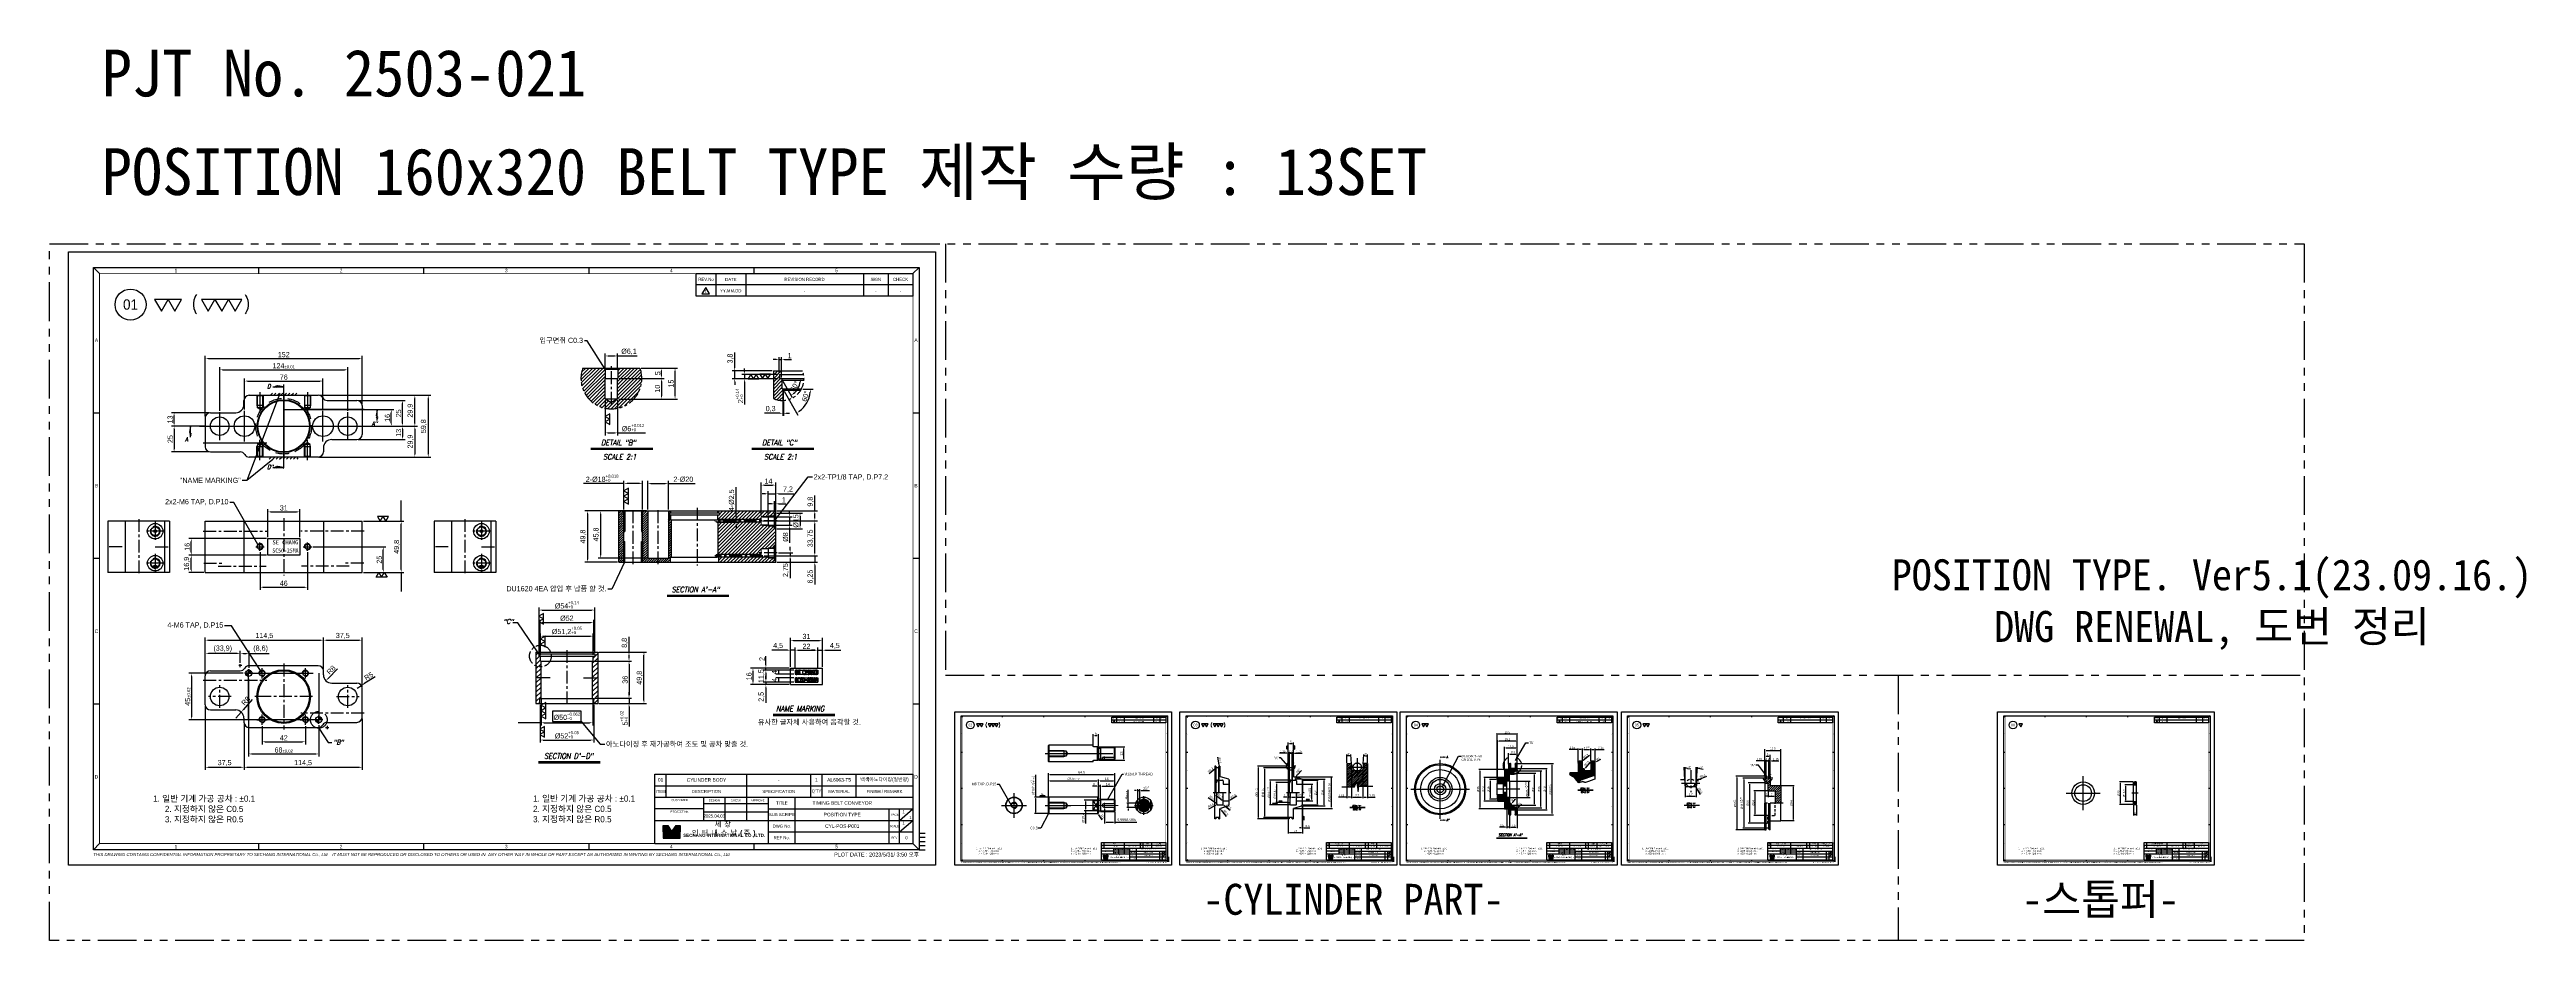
# Model space of a CAD drawing. Header units: inches. Extents: x 0 to 23821, y 0 to 11279.
# Drawn here: x 16750 to 19150, y 8557 to 9420 of the extents above; entities that cross this region are included whole.
import ezdxf
from ezdxf.enums import TextEntityAlignment as Align

# ---------------------------------------------------------------- set-up
doc = ezdxf.new("R2010")
doc.units = ezdxf.units.IN
doc.header["$LTSCALE"] = 10
doc.header["$MEASUREMENT"] = 0
for name, pattern in [('CENTER', [2, 1.25, -0.25, 0.25, -0.25]), ('HIDDEN', [0.375, 0.25, -0.125]), ('PHANTOM', [2.5, 1.25, -0.25, 0.25, -0.25, 0.25, -0.25]), ('PHANTOM2', [31.75, 15.875, -3.175, 3.175, -3.175, 3.175, -3.175])]:
    doc.linetypes.add(name, pattern=pattern)
doc.layers.get('Defpoints').update_dxf_attribs({"color": 8})
for name, color, linetype in [('11', 1, 'CENTER'), ('22', 2, 'HIDDEN'), ('44', 4, 'Continuous'), ('66', 6, 'PHANTOM'), ('CENTER LINE', 1, 'CENTER'), ('HIDDEN LINE', 4, 'HIDDEN'), ('PHANTOM LINE', 6, 'PHANTOM'), ('T', 3, 'Continuous'), ('THIN LINE', 3, 'Continuous')]:
    doc.layers.add(name, color=color, linetype=linetype)
doc.layers.add('3', color=3, linetype='Continuous', lineweight=9)
doc.layers.add('33', color=3, linetype='PHANTOM', lineweight=9)
for name, color, linetype, lineweight, true_color in [('은선 (ISO)', 5, 'Continuous', 15, 0x0000ff), ('좁은 외형선(ISO)', 1, 'Continuous', 15, 0xff0000), ('중심 표식(ISO)', 1, 'Continuous', 9, 0xff0000), ('중심선(ISO)', 1, 'Continuous', 9, 0xff0000)]:
    doc.layers.add(name, color=color, linetype=linetype, lineweight=lineweight, true_color=true_color)
doc.styles.add('ITALICT', font='italict')
doc.styles.add('ROMANS', font='romans.shx', dxfattribs={"width": 0.9, "bigfont": 'whgtxt.shx'})
doc.styles.add('SCI', font='')
doc.styles.add('기본글씨', font='')
doc.styles.get('SCI').set_extended_font_data('Gulim')
doc.styles.get('기본글씨').set_extended_font_data('GulimChe')
doc.dimstyles.new('SCH', dxfattribs={"dimtxt": 2.5, "dimasz": 2, "dimexe": 1.25, "dimexo": 0.625, "dimtad": 1, "dimdec": 8, "dimtxsty": 'SCI', "dimcen": 2.5, "dimclrd": 4, "dimclre": 4, "dimclrt": 7, "dimadec": 8, "dimazin": 2, "dimtfac": 1, "dimtdec": 8, "dimtmove": 0, "dimatfit": 3, "dimfxl": 1, "dimarcsym": 0})
pattern_1 = [(45, (67601.5727, 154813.5905), (-1.683798023, 1.683798023), [])]

# ---------------------------------------------------------------- blocks, each defined once
blk = doc.blocks.new('A$C5b8731fd')
for p, q in [((0, 0), (-2.3, -3.9)), ((2.3, -3.9), (0, 0)), ((-2.3, -3.9), (2.3, -3.9))]:
    blk.add_line(p, q)
blk = doc.blocks.new('*U638')
at = {"color": 2}
for points in [[(0, 0), (1.5, 2.6), (-1.5, 2.6)], [(3, 0), (4.5, 2.6), (1.5, 2.6)], [(10.49, 0), (11.99, 2.6), (8.99, 2.6)], [(13.49, 0), (14.99, 2.6), (11.99, 2.6)], [(16.49, 0), (17.99, 2.6), (14.99, 2.6)]]:
    blk.add_lwpolyline(points, close=True, dxfattribs=at)
at = {"color": 2, "style": 'ROMANS', "width": 0.8}
for s, p in [('(', (7.45, 1.73)), (')', (19.11, 1.73))]:
    blk.add_text(s, height=2.84, dxfattribs=at).set_placement(p, align=Align.MIDDLE_CENTER)
blk = doc.blocks.new('SECHANG TITLE')
h = blk.add_hatch(color=162)
h.dxf.hatch_style = 1
h.paths.add_polyline_path([(6.1, -25.1), (4.2, -25.1), (4.2, -27.9), (7.9, -27.9)])
h.paths.add_polyline_path([(12.1, -25.1), (10.2, -25.1), (8.3, -27.9), (12.1, -27.9)])
h.paths.add_polyline_path([(12.1, -28.1), (4.2, -28.1), (4.2, -30.9), (12.1, -30.9)])
at = {"color": 3}
for p, q in [((125, 0), (125, -33.6)), ((0, -5.6), (125, -5.6)), ((0, -33.6), (0, -5.6)), ((0, -11.2), (125, -11.2)), ((5.5, -11.2), (5.5, -5.6)), ((23.5, -11.2), (23.5, -22.4)), ((34, -22.4), (34, -11.2)), ((44.5, -22.4), (44.5, -5.6)), ((55, -33.6), (55, -11.2)), ((68, -33.6), (68, -11.2)), ((75.5, -11.2), (75.5, -5.6)), ((81, -11.2), (81, -5.6)), ((97.5, -11.2), (97.5, -5.6)), ((23.5, -16.8), (0, -16.8)), ((0, -22.4), (125, -22.4)), ((23.5, -14.2), (55, -14.2)), ((23.5, -18.3), (55, -18.3)), ((55, -16.8), (125, -16.8)), ((113.5, -33.6), (113.5, -16.8)), ((118.5, -22.4), (125, -16.8)), ((118.5, -33.6), (118.5, -16.8)), ((118.5, -28), (125, -22.4)), ((0, -33.6), (125, -33.6)), ((55, -28), (125, -28))]:
    blk.add_line(p, q, dxfattribs=at)
for p, q in [((4, -28), (4, -24.9)), ((4, -24.9), (6.2, -24.9)), ((4, -28), (4, -31.1)), ((4, -31.1), (12.3, -31.1)), ((4.2, -27.9), (4.2, -25.1)), ((4.2, -25.1), (6.1, -25.1)), ((7.9, -27.9), (4.2, -27.9)), ((12.1, -28.1), (4.2, -28.1)), ((4.2, -28.1), (4.2, -30.9)), ((4.2, -30.9), (12.1, -30.9)), ((6.1, -25.1), (7.9, -27.9)), ((6.2, -24.9), (8.1, -27.8)), ((10.1, -24.9), (8.1, -27.8)), ((10.2, -25.1), (8.3, -27.9)), ((12.1, -27.9), (8.3, -27.9)), ((10.1, -24.9), (12.3, -24.9)), ((10.2, -25.1), (12.1, -25.1)), ((12.1, -25.1), (12.1, -27.9)), ((12.1, -30.9), (12.1, -28.1)), ((12.3, -24.9), (12.3, -28)), ((12.3, -31.1), (12.3, -28))]:
    blk.add_line(p, q)
at = {"attachment_point": 5, "style": 'SCI'}
for s, insert, char_height, width in [('ITEM', (2.8, -8.4), 1.5, 5.5), ('DESCRIPTION', (25, -8.4), 1.5, 39), ('SPECIFICATION', (60, -8.4), 1.5, 31), ("Q'TY", (78.3, -8.4), 1.5, 5.5), ('MATERIAL', (89.2, -8.4), 1.5, 16.5), ('FINISH / REMARK', (111.2, -8.4), 1.5, 27.5), (' PROJECT No.', (11.8, -18.2), 1, 23.5), (' CUSTOMER', (11.8, -12.6), 1, 23.5), ('DESIGN', (28.8, -12.7), 1, 10.5), ('CHECK', (39.3, -12.7), 1, 10.5), ('APPROVE', (49.8, -12.7), 1, 10.5), ('SUB SCRIPE', (61.5, -19.6), 1.5, 13), ('TITLE', (61.5, -14), 1.5, 13), (' PAGE', (116, -19.6), 1, 5), ('{\\fGulim|b1|i0|c129|p50;\\T1.45;세창 인터내쇼날(주)}', (33.6, -26.7), 2.5, 38.733), ('{\\fGulim|b1|i0|c129|p50;\\T1.05;SECHANG INTERNATIONAL CO., LTD.}', (33.6, -29.8), 1.5, 38.733), ('DWG No.', (61.5, -25.2), 1.5, 13), ('REF No.', (61.5, -30.8), 1.5, 13), ('SCALE', (116, -25.2), 1, 5), ('REV', (116, -30.8), 1, 5)]:
    blk.add_mtext(s, dxfattribs=dict(at, insert=insert, char_height=char_height, width=width))
blk = doc.blocks.new('SECHANG REV')
at = {"color": 7}
blk.add_line((-52.5, 0), (-52.5, 5.5), dxfattribs=at)
blk.add_line((52.5, 0), (-52.5, 0))
at = {"color": 3}
for p, q in [((-43, 5.5), (-43, 0)), ((-28.5, 5.5), (-28.5, 0)), ((28.5, 5.5), (28.5, 0)), ((40.5, 5.5), (40.5, 0)), ((52.5, 5.5), (52.5, 0))]:
    blk.add_line(p, q, dxfattribs=at)
blk = doc.blocks.new('SECHANG A3')
at = {"color": 2}
for p, q in [((-198, 289.5), (-195, 286.5)), ((-118, 289.5), (-118, 286.5)), ((-38, 289.5), (-38, 286.5)), ((42, 289.5), (42, 286.5)), ((122, 289.5), (122, 286.5)), ((202, 289.5), (199, 286.5)), ((-195, 10.5), (-198, 7.5)), ((-118, 10.5), (-118, 7.5)), ((-38, 10.5), (-38, 7.5)), ((42, 10.5), (42, 7.5)), ((122, 10.5), (122, 7.5)), ((199, 10.5), (202, 7.5))]:
    blk.add_line(p, q, dxfattribs=at)
at = {"color": 3}
blk.add_line((94, 286.5), (199, 286.5), dxfattribs=at)
for p, q in [((-198, 219), (-195, 219)), ((199, 219), (202, 219)), ((-195, 148.5), (-198, 148.5)), ((202, 148.5), (199, 148.5)), ((-195, 78), (-198, 78)), ((202, 78), (199, 78)), ((202, 15.5), (205, 15.5))]:
    blk.add_line(p, q)
at = {"color": 1}
blk.add_lwpolyline([(-210, 297), (210, 297), (210, 0), (-210, 0)], close=True, dxfattribs=at)
at = {"color": 2}
blk.add_lwpolyline([(-198, 289.5), (202, 289.5), (202, 7.5), (-198, 7.5)], close=True, dxfattribs=at)
at = {"const_width": 0.4}
blk.add_lwpolyline([(-195, 286.5), (199, 286.5), (199, 10.5), (-195, 10.5)], close=True, dxfattribs=at)
at = {"layer": '11', "ltscale": 5}
blk.add_line((202, 11.5), (205, 11.5), dxfattribs=at)
at = {"layer": '22', "ltscale": 5}
blk.add_line((202, 13.5), (205, 13.5), dxfattribs=at)
at = {"layer": '66', "ltscale": 3}
blk.add_line((202, 9.5), (205, 9.5), dxfattribs=at)
at = {"layer": 'T'}
blk.add_line((202, 7.5), (205, 7.5), dxfattribs=at)
for name, p in [('SECHANG REV', (146.5, 281)), ('SECHANG TITLE', (74, 44.1))]:
    blk.add_blockref(name, p)
at = {"linetype": 'Continuous', "style": 'SCI'}
blk.add_text('PLOT DATE : 2023/5/31/ 3:50 오후', height=1.92, dxfattribs=at).set_placement((201.9, 4.2), align=Align.RIGHT)
at = {"color": 2, "style": 'SCI'}
for s, insert, char_height, width, attachment_point in [('1', (-158, 288), 1.7, 80, 5), ('2', (-78, 288), 1.7, 80, 5), ('3', (2, 288), 1.7, 80, 5), ('4', (82, 288), 1.7, 80, 5), ('5', (162, 288), 1.7, 80, 5), ('A', (-196.5, 254.3), 1.7, 3, 5), ('A', (200.5, 254.3), 1.7, 3, 5), ('B', (-196.5, 183.8), 1.7, 3, 5), ('B', (200.5, 183.8), 1.7, 3, 5), ('C', (-196.5, 113.3), 1.7, 3, 5), ('C', (200.5, 113.3), 1.7, 3, 5), ('D', (-196.5, 42.8), 1.7, 3, 5), ('D', (200.5, 42.8), 1.7, 3, 5), ('1. 일반 기계 가공 공차 : ±0.1\\P2. 지정하지 않은 C0.5\\P3. 지정하지 않은 R0.5', (15, 27.1), 3, 83.582, 4), ('2025.04.03', (102.8, 23.8), 1.5, 10.5, 5), ('TIMING BELT CONVEYOR', (164.8, 30.1), 1.7, 45.5, 5), ('\\pi1.42726;1', (195.8, 23.1), 1.5, 3.25, 4), ('1', (-158, 9), 1.7, 80, 5), ('2', (-78, 9), 1.7, 80, 5), ('3', (2, 9), 1.7, 80, 5), ('4', (82, 9), 1.7, 80, 5), ('5', (162, 9), 1.7, 80, 5)]:
    blk.add_mtext(s, dxfattribs=dict(at, insert=insert, char_height=char_height, width=width, attachment_point=attachment_point))
at = {"char_height": 1.5, "attachment_point": 5, "style": 'SCI'}
for s, insert, width in [('REV.No', (98.8, 283.7), 9.5), ('DATE', (110.8, 283.7), 14.5), ('REVISION RECORD', (146.5, 283.7), 57), ('SIGN', (181, 283.7), 12), ('CHECK', (193, 283.7), 12)]:
    blk.add_mtext(s, dxfattribs=dict(at, insert=insert, width=width))
at = {"color": 3, "insert": (-198, 5), "char_height": 1.5, "width": 400.024, "attachment_point": 4, "style": 'SCI'}
blk.add_mtext('{\\fArial|b0|i1|c0|p34;THIS DRAWING CONTAINS CONFIDENTIAL INFORMATION PROPRIETARY TO SECHANG INTERNATIONAL Co., Ltd.   IT MUST NOT BE REPRODUCED OR DISCLOSED TO OTHERS OR USED IN  ANY OTHER WAY IN WHOLE OR PART EXCEPT AN AUTHORIZED IN WRITING BY SECHANG INTERNATIONAL Co., Ltd.  }', dxfattribs=at)
blk = doc.blocks.new('A$C22515e4a')
at = {"color": 3}
for p, q in [((0, 0), (125, 0)), ((0, -5.6), (0, 0)), ((5.5, -5.6), (5.5, 0)), ((44.5, -5.6), (44.5, 0)), ((75.5, -5.6), (75.5, 0)), ((81, -5.6), (81, 0)), ((97.5, -5.6), (97.5, 0)), ((125, 0), (125, -5.6))]:
    blk.add_line(p, q, dxfattribs=at)
blk = doc.blocks.new('A$C6B8E26AF')
blk.add_circle((4.1, 4.1), 2.46)
at = {"layer": '11'}
for p, q in [((0, 4.1), (8.2, 4.1)), ((4.1, 0), (4.1, 8.2))]:
    blk.add_line(p, q, dxfattribs=at)
at = {"layer": 'T'}
blk.add_arc((4.1, 4.1), 3, 250, 200, dxfattribs=at)
blk = doc.blocks.new('A$C84eb0e34')
for p, q in [((-76, 49.8), (76, 49.8)), ((-76, 0), (-76, 49.8)), ((-38.5, 49.8), (-38.5, 0)), ((38.5, 49.8), (38.5, 0)), ((76, 0), (76, 49.8)), ((-76, 0), (76, 0))]:
    blk.add_line(p, q)
at = {"layer": 'CENTER LINE'}
for p, q in [((0, 52.8), (0, -3)), ((-78, 40), (-16.5, 40)), ((78, 40), (16.5, 40)), ((-77.5, 9), (-60, 9)), ((-63.5, 6.2), (-17.1, 6.2)), ((63.5, 6.2), (17.1, 6.2)), ((77.5, 9), (60, 9))]:
    blk.add_line(p, q, dxfattribs=at)
at = {"layer": 'THIN LINE', "color": 4}
for p, q in [((-15.5, 32.9), (15.5, 32.9)), ((-15.5, 16.9), (-15.5, 32.9)), ((15.5, 32.9), (15.5, 16.9)), ((15.5, 16.9), (-15.5, 16.9))]:
    blk.add_line(p, q, dxfattribs=at)
for p in [(-27.1, 20.9), (18.9, 20.9)]:
    blk.add_blockref('A$C6B8E26AF', p)
at = {"layer": 'THIN LINE', "color": 4, "style": '기본글씨'}
blk.add_text('SE CHANG', height=4, dxfattribs=at).set_placement((-10.9, 27.2))
at = {"layer": 'THIN LINE', "color": 4, "style": '기본글씨', "width": 0.9}
blk.add_text('SC50-25MA', height=4, dxfattribs=at).set_placement((-11, 19.3))
blk = doc.blocks.new('*D1986')
at = {"color": 4, "lineweight": -2, "transparency": 16777216}
for p, q in [((17005.2, 8938.5), (17075.8, 8938.5)), ((17073.3, 8916.5), (17073.3, 8935.5)), ((17054.1, 8913.5), (17075.8, 8913.5))]:
    blk.add_line(p, q, dxfattribs=at)
at = {"color": 4, "transparency": 16777216}
for points in [[(17072.8, 8935.5), (17073.8, 8935.5), (17073.3, 8938.5)], [(17072.8, 8916.5), (17073.8, 8916.5), (17073.3, 8913.5)]]:
    blk.add_solid(points, dxfattribs=at)
at = {"layer": 'Defpoints', "color": 0, "transparency": 16777216}
for p in [(17004, 8938.5), (17073.3, 8938.5), (17052.9, 8913.5)]:
    blk.add_point(p, dxfattribs=at)
at = {"color": 7, "transparency": 16777216, "insert": (17069.5, 8926), "char_height": 5, "attachment_point": 5, "rotation": 90, "style": 'SCI'}
blk.add_mtext('25', dxfattribs=at)
blk = doc.blocks.new('*D1987')
at = {"color": 4, "lineweight": -2, "transparency": 16777216}
for p, q in [((17054.1, 8963.3), (17093.2, 8963.3)), ((17090.7, 8916.5), (17090.7, 8960.3)), ((17054.1, 8913.5), (17093.2, 8913.5))]:
    blk.add_line(p, q, dxfattribs=at)
at = {"color": 4, "transparency": 16777216}
for points in [[(17090.2, 8960.3), (17091.2, 8960.3), (17090.7, 8963.3)], [(17090.2, 8916.5), (17091.2, 8916.5), (17090.7, 8913.5)]]:
    blk.add_solid(points, dxfattribs=at)
at = {"layer": 'Defpoints', "color": 0, "transparency": 16777216}
for p in [(17052.9, 8963.3), (17090.7, 8963.3), (17052.9, 8913.5)]:
    blk.add_point(p, dxfattribs=at)
at = {"color": 7, "transparency": 16777216, "insert": (17086.6, 8938.4), "char_height": 5, "attachment_point": 5, "rotation": 90, "style": 'SCI'}
blk.add_mtext('49,8', dxfattribs=at)
blk = doc.blocks.new('*D1988')
at = {"color": 4, "lineweight": -2, "transparency": 16777216}
for p, q in [((16953.9, 8933.2), (16953.9, 8896.8)), ((16999.9, 8933.2), (16999.9, 8896.8)), ((16956.9, 8899.3), (16996.9, 8899.3))]:
    blk.add_line(p, q, dxfattribs=at)
at = {"color": 4, "transparency": 16777216}
for points in [[(16956.9, 8899.8), (16956.9, 8898.8), (16953.9, 8899.3)], [(16996.9, 8899.8), (16996.9, 8898.8), (16999.9, 8899.3)]]:
    blk.add_solid(points, dxfattribs=at)
at = {"layer": 'Defpoints', "color": 0, "transparency": 16777216}
for p in [(16953.9, 8934.5), (16999.9, 8934.5), (16999.9, 8899.3)]:
    blk.add_point(p, dxfattribs=at)
at = {"color": 7, "transparency": 16777216, "insert": (16976.9, 8903.1), "char_height": 5, "attachment_point": 5, "style": 'SCI'}
blk.add_mtext('46', dxfattribs=at)
blk = doc.blocks.new('*D1989')
at = {"color": 4, "lineweight": -2, "transparency": 16777216}
for p, q in [((16960.1, 8930.4), (16884.8, 8930.4)), ((16887.3, 8916.5), (16887.3, 8927.4)), ((16899.6, 8913.5), (16884.8, 8913.5))]:
    blk.add_line(p, q, dxfattribs=at)
at = {"color": 4, "transparency": 16777216}
for points in [[(16886.8, 8927.4), (16887.8, 8927.4), (16887.3, 8930.4)], [(16886.8, 8916.5), (16887.8, 8916.5), (16887.3, 8913.5)]]:
    blk.add_solid(points, dxfattribs=at)
at = {"layer": 'Defpoints', "color": 0, "transparency": 16777216}
for p in [(16887.3, 8930.4), (16961.4, 8930.4), (16900.9, 8913.5)]:
    blk.add_point(p, dxfattribs=at)
at = {"color": 7, "transparency": 16777216, "insert": (16883.1, 8922), "char_height": 5, "attachment_point": 5, "rotation": 90, "style": 'SCI'}
blk.add_mtext('16,9', dxfattribs=at)
blk = doc.blocks.new('*D1990')
at = {"color": 4, "lineweight": -2, "transparency": 16777216}
for p, q in [((16960.1, 8946.4), (16884.8, 8946.4)), ((16960.1, 8930.4), (16884.8, 8930.4)), ((16887.3, 8933.4), (16887.3, 8943.4))]:
    blk.add_line(p, q, dxfattribs=at)
at = {"color": 4, "transparency": 16777216}
for points in [[(16886.8, 8943.4), (16887.8, 8943.4), (16887.3, 8946.4)], [(16886.8, 8933.4), (16887.8, 8933.4), (16887.3, 8930.4)]]:
    blk.add_solid(points, dxfattribs=at)
at = {"layer": 'Defpoints', "color": 0, "transparency": 16777216}
for p in [(16887.3, 8946.4), (16961.4, 8946.4), (16961.4, 8930.4)]:
    blk.add_point(p, dxfattribs=at)
at = {"color": 7, "transparency": 16777216, "insert": (16883.4, 8938.4), "char_height": 5, "attachment_point": 5, "rotation": 90, "style": 'SCI'}
blk.add_mtext('16', dxfattribs=at)
blk = doc.blocks.new('*D1991')
at = {"color": 4, "lineweight": -2, "transparency": 16777216}
for p, q in [((16961.4, 8947.7), (16961.4, 8974.8)), ((16992.4, 8947.7), (16992.4, 8974.8)), ((16964.4, 8972.3), (16989.4, 8972.3))]:
    blk.add_line(p, q, dxfattribs=at)
at = {"color": 4, "transparency": 16777216}
for points in [[(16964.4, 8972.8), (16964.4, 8971.8), (16961.4, 8972.3)], [(16989.4, 8972.8), (16989.4, 8971.8), (16992.4, 8972.3)]]:
    blk.add_solid(points, dxfattribs=at)
at = {"layer": 'Defpoints', "color": 0, "transparency": 16777216}
for p in [(16992.4, 8972.3), (16961.4, 8946.4), (16992.4, 8946.4)]:
    blk.add_point(p, dxfattribs=at)
at = {"color": 7, "transparency": 16777216, "insert": (16976.9, 8976.1), "char_height": 5, "attachment_point": 5, "style": 'SCI'}
blk.add_mtext('31', dxfattribs=at)
blk = doc.blocks.new('*U546')
at = {"color": 2}
for points in [[(0, 0), (1.5, 2.6), (-1.5, 2.6)], [(3, 0), (4.5, 2.6), (1.5, 2.6)]]:
    blk.add_lwpolyline(points, close=True, dxfattribs=at)
blk = doc.blocks.new('TAP6')
blk.add_circle((0, 0), 2.5)
at = {"layer": 'CENTER LINE'}
for p, q in [((-5, 0), (5, 0)), ((0, -5), (0, 5))]:
    blk.add_line(p, q, dxfattribs=at)
at = {"layer": 'THIN LINE'}
blk.add_arc((0, 0), 3, 263.303, 187.8802, dxfattribs=at)
blk = doc.blocks.new('A$C0B9356C7')
at = {"layer": 'THIN LINE'}
for points in [[(0, 0), (-3, 0, 0.414214), (0, -3)], [(0, 0), (3, 0, 0.414214), (0, 3)]]:
    blk.add_hatch(color=256, dxfattribs=at).paths.add_polyline_path(points)
blk.add_circle((0, 0), 3)
at = {"layer": 'CENTER LINE'}
for p, q in [((4, 0), (-4, 0)), ((0, -4), (0, 4))]:
    blk.add_line(p, q, dxfattribs=at)
blk = doc.blocks.new('A$C694ab0a1')
for p, q in [((-71, 25), (-42.1, 25)), ((33.5, 29.9), (-33.5, 29.9)), ((38.5, 21), (38.5, 24.9)), ((-76, -8), (-76, 20)), ((46.5, 13), (71, 13)), ((76, -20), (76, 8)), ((-71, -13), (-46.5, -13)), ((-38.5, -21), (-38.5, -24.9)), ((-33.5, -29.9), (33.5, -29.9)), ((42.1, -25), (71, -25))]:
    blk.add_line(p, q)
for centre, radius in [((0, 0), 26), ((0, 0), 25), ((-62, 0), 9), ((62, 0), 9)]:
    blk.add_circle(centre, radius)
for centre, radius, start, end in [((-71, 20), 5, 90, 180), ((-42.1, 30), 5, 270, 329.3362), ((-33.5, 24.9), 5, 90, 149.3362), ((33.5, 24.9), 5, 0, 90), ((46.5, 21), 8, 180, 270), ((71, 8), 5, 0, 90), ((-71, -8), 5, 180, 270), ((-46.5, -21), 8, 0, 90), ((71, -20), 5, 270, 0), ((-33.5, -24.9), 5, 180, 270), ((33.5, -24.9), 5, 270, 329.3362), ((42.1, -30), 5, 90, 149.3362)]:
    blk.add_arc(centre, radius, start, end)
at = {"layer": 'CENTER LINE', "ltscale": 5}
for p, q in [((-40.6, 30), (-43.6, 30)), ((-42.1, 28.5), (-42.1, 31.5)), ((-32, 24.9), (-35, 24.9)), ((-33.5, 23.4), (-33.5, 26.4)), ((33.5, -23.4), (33.5, -26.4)), ((32, -24.9), (35, -24.9)), ((40.6, -30), (43.6, -30)), ((42.1, -28.5), (42.1, -31.5))]:
    blk.add_line(p, q, dxfattribs=at)
at = {"layer": 'CENTER LINE'}
for p, q in [((0, 31.9), (0, -31.9)), ((-78, 16), (-16.5, 16)), ((-51, 0), (-73, 0)), ((-62, -11), (-62, 11)), ((28, 0), (-28, 0)), ((51, 0), (73, 0)), ((62, -11), (62, 11)), ((78, -16), (16.5, -16))]:
    blk.add_line(p, q, dxfattribs=at)
at = {"layer": 'CENTER LINE', "ltscale": 5}
blk.add_lwpolyline([(-34, 22.5), (34, 22.5), (34, -22.5), (-34, -22.5)], close=True, dxfattribs=at)
for name, p in [('A$C0B9356C7', (-34, 22.5)), ('TAP6', (-21, 22.5)), ('TAP6', (21, 22.5)), ('TAP6', (-21, -22.5)), ('TAP6', (21, -22.5)), ('A$C0B9356C7', (34, -22.5))]:
    blk.add_blockref(name, p)
blk = doc.blocks.new('*D1992')
at = {"color": 4, "lineweight": -2, "transparency": 16777216}
for p, q in [((16937.6, 8815.9), (16885.1, 8815.9)), ((16887.6, 8812.9), (16887.6, 8773.9)), ((17013.6, 8770.9), (16885.1, 8770.9))]:
    blk.add_line(p, q, dxfattribs=at)
at = {"color": 4, "transparency": 16777216}
for points in [[(16887.1, 8812.9), (16888.1, 8812.9), (16887.6, 8815.9)], [(16887.1, 8773.9), (16888.1, 8773.9), (16887.6, 8770.9)]]:
    blk.add_solid(points, dxfattribs=at)
at = {"layer": 'Defpoints', "color": 0, "transparency": 16777216}
for p in [(16938.9, 8815.9), (16887.6, 8770.9), (17014.9, 8770.9)]:
    blk.add_point(p, dxfattribs=at)
at = {"color": 7, "transparency": 16777216, "insert": (16883.8, 8793.4), "char_height": 5, "attachment_point": 5, "rotation": 90, "style": 'SCI'}
blk.add_mtext('45{\\H0.59x;%%p0.02}', dxfattribs=at)
blk = doc.blocks.new('*D1993')
at = {"color": 4, "lineweight": -2, "transparency": 16777216}
for p, q in [((16942.9, 8810.7), (16942.9, 8735.3)), ((17010.9, 8765.7), (17010.9, 8735.3)), ((16945.9, 8737.8), (17007.9, 8737.8))]:
    blk.add_line(p, q, dxfattribs=at)
at = {"color": 4, "transparency": 16777216}
for points in [[(16945.9, 8738.3), (16945.9, 8737.3), (16942.9, 8737.8)], [(17007.9, 8738.3), (17007.9, 8737.3), (17010.9, 8737.8)]]:
    blk.add_solid(points, dxfattribs=at)
at = {"layer": 'Defpoints', "color": 0, "transparency": 16777216}
for p in [(16942.9, 8811.9), (17010.9, 8766.9), (17010.9, 8737.8)]:
    blk.add_point(p, dxfattribs=at)
at = {"color": 7, "transparency": 16777216, "insert": (16976.9, 8741.6), "char_height": 5, "attachment_point": 5, "style": 'SCI'}
blk.add_mtext('68{\\H0.59x;%%p0.02}', dxfattribs=at)
blk = doc.blocks.new('*D1994')
at = {"color": 4, "lineweight": -2, "transparency": 16777216}
for p, q in [((16900.9, 8784.2), (16900.9, 8722.4)), ((16938.4, 8767.3), (16938.4, 8722.4)), ((16903.9, 8724.9), (16935.4, 8724.9))]:
    blk.add_line(p, q, dxfattribs=at)
at = {"color": 4, "transparency": 16777216}
for points in [[(16903.9, 8725.4), (16903.9, 8724.4), (16900.9, 8724.9)], [(16935.4, 8725.4), (16935.4, 8724.4), (16938.4, 8724.9)]]:
    blk.add_solid(points, dxfattribs=at)
at = {"layer": 'Defpoints', "color": 0, "transparency": 16777216}
for p in [(16900.9, 8785.4), (16938.4, 8768.5), (16938.4, 8724.9)]:
    blk.add_point(p, dxfattribs=at)
at = {"color": 7, "transparency": 16777216, "insert": (16919.6, 8729), "char_height": 5, "attachment_point": 5, "style": 'SCI'}
blk.add_mtext('37,5', dxfattribs=at)
blk = doc.blocks.new('*D1995')
at = {"color": 4, "lineweight": -2, "transparency": 16777216}
for p, q in [((16938.4, 8767.3), (16938.4, 8722.4)), ((17052.9, 8772.2), (17052.9, 8722.4)), ((16941.4, 8724.9), (17049.9, 8724.9))]:
    blk.add_line(p, q, dxfattribs=at)
at = {"color": 4, "transparency": 16777216}
for points in [[(16941.4, 8725.4), (16941.4, 8724.4), (16938.4, 8724.9)], [(17049.9, 8725.4), (17049.9, 8724.4), (17052.9, 8724.9)]]:
    blk.add_solid(points, dxfattribs=at)
at = {"layer": 'Defpoints', "color": 0, "transparency": 16777216}
for p in [(16938.4, 8768.5), (17052.9, 8773.4), (17052.9, 8724.9)]:
    blk.add_point(p, dxfattribs=at)
at = {"color": 7, "transparency": 16777216, "insert": (16995.6, 8729), "char_height": 5, "attachment_point": 5, "style": 'SCI'}
blk.add_mtext('114,5', dxfattribs=at)
blk = doc.blocks.new('*D1996')
at = {"color": 4, "lineweight": -2, "transparency": 16777216}
for p, q in [((16955.9, 8764.6), (16955.9, 8747.1)), ((16997.9, 8764.6), (16997.9, 8747.1)), ((16958.9, 8749.6), (16994.9, 8749.6))]:
    blk.add_line(p, q, dxfattribs=at)
at = {"color": 4, "transparency": 16777216}
for points in [[(16958.9, 8750.1), (16958.9, 8749.1), (16955.9, 8749.6)], [(16994.9, 8750.1), (16994.9, 8749.1), (16997.9, 8749.6)]]:
    blk.add_solid(points, dxfattribs=at)
at = {"layer": 'Defpoints', "color": 0, "transparency": 16777216}
for p in [(16955.9, 8765.9), (16997.9, 8765.9), (16997.9, 8749.6)]:
    blk.add_point(p, dxfattribs=at)
at = {"color": 7, "transparency": 16777216, "insert": (16976.9, 8753.4), "char_height": 5, "attachment_point": 5, "style": 'SCI'}
blk.add_mtext('42', dxfattribs=at)
blk = doc.blocks.new('*D1968')
at = {"color": 4, "lineweight": -2, "transparency": 16777216}
blk.add_line((17029, 8820.1), (17019.8, 8810.9), dxfattribs=at)
at = {"color": 4, "transparency": 16777216}
blk.add_solid([(17019.5, 8811.2), (17020.2, 8810.5), (17017.7, 8808.8)], dxfattribs=at)
at = {"layer": 'Defpoints', "color": 0, "transparency": 16777216}
for p in [(17017.7, 8808.8), (17023.4, 8814.4)]:
    blk.add_point(p, dxfattribs=at)
at = {"color": 7, "transparency": 16777216, "insert": (17022.8, 8819.2), "char_height": 5, "attachment_point": 5, "rotation": 45, "style": 'SCI'}
blk.add_mtext('R8', dxfattribs=at)
blk = doc.blocks.new('*D1969')
at = {"color": 4, "lineweight": -2, "transparency": 16777216}
for p, q in [((17065.6, 8812.5), (17054.6, 8805.7)), ((17047.9, 8801.4), (17052.1, 8804.1))]:
    blk.add_line(p, q, dxfattribs=at)
at = {"color": 4, "transparency": 16777216}
blk.add_solid([(17054.4, 8806.1), (17054.9, 8805.2), (17052.1, 8804.1)], dxfattribs=at)
at = {"layer": 'Defpoints', "color": 0, "transparency": 16777216}
for p in [(17047.9, 8801.4), (17052.1, 8804.1)]:
    blk.add_point(p, dxfattribs=at)
at = {"color": 7, "transparency": 16777216, "insert": (17059.3, 8813.1), "char_height": 5, "attachment_point": 5, "rotation": 32.1545, "style": 'SCI'}
blk.add_mtext('R5', dxfattribs=at)
blk = doc.blocks.new('*D1970')
at = {"color": 4, "lineweight": -2, "transparency": 16777216}
for p, q in [((16900.9, 8814.7), (16900.9, 8850.5)), ((16903.9, 8848), (17012.4, 8848)), ((17015.4, 8819.6), (17015.4, 8850.5))]:
    blk.add_line(p, q, dxfattribs=at)
at = {"color": 4, "transparency": 16777216}
for points in [[(16903.9, 8848.5), (16903.9, 8847.5), (16900.9, 8848)], [(17012.4, 8848.5), (17012.4, 8847.5), (17015.4, 8848)]]:
    blk.add_solid(points, dxfattribs=at)
at = {"layer": 'Defpoints', "color": 0, "transparency": 16777216}
for p in [(17015.4, 8848), (16900.9, 8813.4), (17015.4, 8818.3)]:
    blk.add_point(p, dxfattribs=at)
at = {"color": 7, "transparency": 16777216, "insert": (16958.1, 8852.1), "char_height": 5, "attachment_point": 5, "style": 'SCI'}
blk.add_mtext('114,5', dxfattribs=at)
blk = doc.blocks.new('*D1971')
at = {"color": 4, "lineweight": -2, "transparency": 16777216}
for p, q in [((17015.4, 8819.6), (17015.4, 8850.5)), ((17018.4, 8848), (17049.9, 8848)), ((17052.9, 8802.7), (17052.9, 8850.5))]:
    blk.add_line(p, q, dxfattribs=at)
at = {"color": 4, "transparency": 16777216}
for points in [[(17018.4, 8848.5), (17018.4, 8847.5), (17015.4, 8848)], [(17049.9, 8848.5), (17049.9, 8847.5), (17052.9, 8848)]]:
    blk.add_solid(points, dxfattribs=at)
at = {"layer": 'Defpoints', "color": 0, "transparency": 16777216}
for p in [(17052.9, 8848), (17015.4, 8818.3), (17052.9, 8801.4)]:
    blk.add_point(p, dxfattribs=at)
at = {"color": 7, "transparency": 16777216, "insert": (17034.1, 8852.1), "char_height": 5, "attachment_point": 5, "style": 'SCI'}
blk.add_mtext('37,5', dxfattribs=at)
blk = doc.blocks.new('*D1972')
at = {"color": 4, "lineweight": -2, "transparency": 16777216}
for p, q in [((16900.9, 8814.7), (16900.9, 8837.7)), ((16931.8, 8835.2), (16903.9, 8835.2)), ((16934.8, 8826.2), (16934.8, 8837.7))]:
    blk.add_line(p, q, dxfattribs=at)
at = {"color": 4, "transparency": 16777216}
for points in [[(16903.9, 8835.7), (16903.9, 8834.7), (16900.9, 8835.2)], [(16931.8, 8835.7), (16931.8, 8834.7), (16934.8, 8835.2)]]:
    blk.add_solid(points, dxfattribs=at)
at = {"layer": 'Defpoints', "color": 0, "transparency": 16777216}
for p in [(16900.9, 8835.2), (16900.9, 8813.4), (16934.8, 8824.9)]:
    blk.add_point(p, dxfattribs=at)
at = {"color": 7, "transparency": 16777216, "insert": (16917.8, 8839.6), "char_height": 5, "attachment_point": 5, "style": 'SCI'}
blk.add_mtext('(33,9)', dxfattribs=at)
blk = doc.blocks.new('*D1973')
at = {"color": 4, "lineweight": -2, "transparency": 16777216}
for p, q in [((16934.8, 8826.2), (16934.8, 8837.7)), ((16937.8, 8835.2), (16940.4, 8835.2)), ((16943.4, 8821.1), (16943.4, 8837.7)), ((16943.4, 8835.2), (16962.7, 8835.2))]:
    blk.add_line(p, q, dxfattribs=at)
at = {"color": 4, "transparency": 16777216}
for points in [[(16937.8, 8835.7), (16937.8, 8834.7), (16934.8, 8835.2)], [(16940.4, 8835.7), (16940.4, 8834.7), (16943.4, 8835.2)]]:
    blk.add_solid(points, dxfattribs=at)
at = {"layer": 'Defpoints', "color": 0, "transparency": 16777216}
for p in [(16943.4, 8835.2), (16934.8, 8824.9), (16943.4, 8819.8)]:
    blk.add_point(p, dxfattribs=at)
at = {"color": 7, "transparency": 16777216, "insert": (16954.5, 8839.6), "char_height": 5, "attachment_point": 5, "style": 'SCI'}
blk.add_mtext('(8,6)', dxfattribs=at)
blk = doc.blocks.new('*D1974')
at = {"color": 4, "lineweight": -2, "transparency": 16777216}
for p, q in [((16946.3, 8790.4), (16937.7, 8780.6)), ((16930.4, 8772.4), (16935.7, 8778.4))]:
    blk.add_line(p, q, dxfattribs=at)
at = {"color": 4, "transparency": 16777216}
blk.add_solid([(16937.3, 8781), (16938, 8780.3), (16935.7, 8778.4)], dxfattribs=at)
at = {"layer": 'Defpoints', "color": 0, "transparency": 16777216}
for p in [(16930.4, 8772.4), (16935.7, 8778.4)]:
    blk.add_point(p, dxfattribs=at)
at = {"color": 7, "transparency": 16777216, "insert": (16940.1, 8789.2), "char_height": 5, "attachment_point": 5, "rotation": 48.4864, "style": 'SCI'}
blk.add_mtext('R8', dxfattribs=at)
blk = doc.blocks.new('MDTapSHM6 Dp10')
at = {"layer": 'CENTER LINE', "ltscale": 2.9336}
blk.add_line((-3, 0), (16.6, 0), dxfattribs=at)
at = {"layer": 'HIDDEN LINE', "ltscale": 5.867199}
for p, q in [((0, 3), (10, 3)), ((0.5, 2.5), (0, 3)), ((0.5, 2.5), (12.1, 2.5)), ((0.5, 2.5), (0.5, -2.5)), ((10, 3), (10.9, 2.5)), ((10, 3), (10, -3)), ((12.1, 2.5), (12.1, -2.5)), ((12.1, 2.5), (13.6, 0)), ((13.6, 0), (12.1, -2.5)), ((0, -3), (0.5, -2.5)), ((0, -3), (10, -3)), ((12.1, -2.5), (0.5, -2.5)), ((10, -3), (10.9, -2.5))]:
    blk.add_line(p, q, dxfattribs=at)
blk = doc.blocks.new('A$C7b5a8a9b')
for p, q in [((-38.5, 21), (-38.5, 24.9)), ((-33.5, 29.9), (33.5, 29.9)), ((42.1, 25), (71, 25)), ((-76, 8), (-76, -20)), ((-71, 13), (-46.5, 13)), ((76, 20), (76, -8)), ((38.5, -21), (38.5, -24.9)), ((46.5, -13), (71, -13)), ((-71, -25), (-42.1, -25)), ((33.5, -29.9), (-33.5, -29.9))]:
    blk.add_line(p, q)
for centre, radius in [((0, 0), 25.6), ((0, 0), 25), ((-62, 0), 9), ((-38, 0), 10), ((38, 0), 10), ((62, 0), 9)]:
    blk.add_circle(centre, radius)
for centre, radius, start, end in [((-33.5, 24.9), 5, 90, 180), ((33.5, 24.9), 5, 30.6638, 90), ((42.1, 30), 5, 210.6638, 270), ((71, 20), 5, 0, 90), ((-71, 8), 5, 90, 180), ((-46.5, 21), 8, 270, 0), ((-71, -20), 5, 180, 270), ((46.5, -21), 8, 90, 180), ((71, -8), 5, 270, 0), ((-42.1, -30), 5, 30.6638, 90), ((-33.5, -24.9), 5, 210.6638, 270), ((33.5, -24.9), 5, 270, 0)]:
    blk.add_arc(centre, radius, start, end)
at = {"layer": 'CENTER LINE', "ltscale": 12.15}
for p, q in [((0, -40.5), (0, 40.5)), ((-40.5, 0), (40.5, 0))]:
    blk.add_line(p, q, dxfattribs=at)
at = {"layer": 'CENTER LINE', "ltscale": 4.05}
for p, q in [((-62, -13.5), (-62, 13.5)), ((62, -13.5), (62, 13.5)), ((-75.5, 0), (-48.5, 0)), ((48.5, 0), (75.5, 0))]:
    blk.add_line(p, q, dxfattribs=at)
at = {"layer": 'CENTER LINE', "ltscale": 4.5}
for p, q in [((-38, -15), (-38, 15)), ((38, -15), (38, 15)), ((-53, 0), (-23, 0)), ((23, 0), (53, 0))]:
    blk.add_line(p, q, dxfattribs=at)
at = {"layer": 'CENTER LINE', "ltscale": 5}
for p, q in [((78, 16), (16.5, 16)), ((-78, -16), (-16.5, -16))]:
    blk.add_line(p, q, dxfattribs=at)
at = {"layer": 'HIDDEN LINE', "ltscale": 5}
blk.add_circle((0, 0), 27, dxfattribs=at)
at = {"rotation": 270}
for p in [(-23, 29.9), (23, 29.9)]:
    blk.add_blockref('MDTapSHM6 Dp10', p, dxfattribs=at)
at = {"xscale": -1, "rotation": 270}
for p in [(-23, -29.9), (23, -29.9)]:
    blk.add_blockref('MDTapSHM6 Dp10', p, dxfattribs=at)
blk = doc.blocks.new('*D1975')
at = {"color": 4, "lineweight": -2, "transparency": 16777216}
for p, q in [((16938.9, 9071.6), (16938.9, 9101.5)), ((16941.9, 9099), (17011.9, 9099)), ((17014.9, 9071.6), (17014.9, 9101.5))]:
    blk.add_line(p, q, dxfattribs=at)
at = {"color": 4, "transparency": 16777216}
for points in [[(16941.9, 9099.5), (16941.9, 9098.5), (16938.9, 9099)], [(17011.9, 9099.5), (17011.9, 9098.5), (17014.9, 9099)]]:
    blk.add_solid(points, dxfattribs=at)
at = {"layer": 'Defpoints', "color": 0, "transparency": 16777216}
for p in [(17014.9, 9099), (16938.9, 9070.3), (17014.9, 9070.3)]:
    blk.add_point(p, dxfattribs=at)
at = {"color": 7, "transparency": 16777216, "insert": (16976.9, 9102.8), "char_height": 5, "attachment_point": 5, "style": 'SCI'}
blk.add_mtext('76', dxfattribs=at)
blk = doc.blocks.new('*D1976')
at = {"color": 4, "lineweight": -2, "transparency": 16777216}
for p, q in [((16914.9, 9070.1), (16914.9, 9112.4)), ((16917.9, 9109.9), (17035.9, 9109.9)), ((17038.9, 9070.1), (17038.9, 9112.4))]:
    blk.add_line(p, q, dxfattribs=at)
at = {"color": 4, "transparency": 16777216}
for points in [[(16917.9, 9110.4), (16917.9, 9109.4), (16914.9, 9109.9)], [(17035.9, 9110.4), (17035.9, 9109.4), (17038.9, 9109.9)]]:
    blk.add_solid(points, dxfattribs=at)
at = {"layer": 'Defpoints', "color": 0, "transparency": 16777216}
for p in [(17038.9, 9109.9), (16914.9, 9068.8), (17038.9, 9068.8)]:
    blk.add_point(p, dxfattribs=at)
at = {"color": 7, "transparency": 16777216, "insert": (16976.9, 9113.8), "char_height": 5, "attachment_point": 5, "style": 'SCI'}
blk.add_mtext('124{\\H0.59x;%%p0.01}', dxfattribs=at)
blk = doc.blocks.new('*D1977')
at = {"color": 4, "lineweight": -2, "transparency": 16777216}
for p, q in [((16900.9, 9064.6), (16900.9, 9123.3)), ((16903.9, 9120.8), (17049.9, 9120.8)), ((17052.9, 9076.6), (17052.9, 9123.3))]:
    blk.add_line(p, q, dxfattribs=at)
at = {"color": 4, "transparency": 16777216}
for points in [[(16903.9, 9121.3), (16903.9, 9120.3), (16900.9, 9120.8)], [(17049.9, 9121.3), (17049.9, 9120.3), (17052.9, 9120.8)]]:
    blk.add_solid(points, dxfattribs=at)
at = {"layer": 'Defpoints', "color": 0, "transparency": 16777216}
for p in [(17052.9, 9120.8), (17052.9, 9075.3), (16900.9, 9063.3)]:
    blk.add_point(p, dxfattribs=at)
at = {"color": 7, "transparency": 16777216, "insert": (16976.9, 9124.6), "char_height": 5, "attachment_point": 5, "style": 'SCI'}
blk.add_mtext('152', dxfattribs=at)
blk = doc.blocks.new('*D1978')
at = {"color": 4, "lineweight": -2, "transparency": 16777216}
for p, q in [((16904.6, 9068.3), (16868.2, 9068.3)), ((16900.1, 9055.3), (16868.2, 9055.3)), ((16870.7, 9058.3), (16870.7, 9065.3))]:
    blk.add_line(p, q, dxfattribs=at)
at = {"color": 4, "transparency": 16777216}
for points in [[(16870.2, 9065.3), (16871.2, 9065.3), (16870.7, 9068.3)], [(16870.2, 9058.3), (16871.2, 9058.3), (16870.7, 9055.3)]]:
    blk.add_solid(points, dxfattribs=at)
at = {"layer": 'Defpoints', "color": 0, "transparency": 16777216}
for p in [(16870.7, 9068.3), (16901.4, 9055.3), (16905.9, 9068.3)]:
    blk.add_point(p, dxfattribs=at)
at = {"color": 7, "transparency": 16777216, "insert": (16866.8, 9061.8), "char_height": 5, "attachment_point": 5, "rotation": 90, "style": 'SCI'}
blk.add_mtext('13', dxfattribs=at)
blk = doc.blocks.new('*D1979')
at = {"color": 4, "lineweight": -2, "transparency": 16777216}
for p, q in [((16900.1, 9055.3), (16868.2, 9055.3)), ((16870.7, 9052.3), (16870.7, 9033.3)), ((16904.6, 9030.3), (16868.2, 9030.3))]:
    blk.add_line(p, q, dxfattribs=at)
at = {"color": 4, "transparency": 16777216}
for points in [[(16870.2, 9052.3), (16871.2, 9052.3), (16870.7, 9055.3)], [(16870.2, 9033.3), (16871.2, 9033.3), (16870.7, 9030.3)]]:
    blk.add_solid(points, dxfattribs=at)
at = {"layer": 'Defpoints', "color": 0, "transparency": 16777216}
for p in [(16901.4, 9055.3), (16870.7, 9030.3), (16905.9, 9030.3)]:
    blk.add_point(p, dxfattribs=at)
at = {"color": 7, "transparency": 16777216, "insert": (16866.9, 9042.8), "char_height": 5, "attachment_point": 5, "rotation": 90, "style": 'SCI'}
blk.add_mtext('25', dxfattribs=at)
blk = doc.blocks.new('*D1980')
at = {"color": 4, "lineweight": -2, "transparency": 16777216}
for p, q in [((17056.1, 9071.3), (17083.6, 9071.3)), ((17053.6, 9055.3), (17083.6, 9055.3)), ((17081.1, 9058.3), (17081.1, 9068.3))]:
    blk.add_line(p, q, dxfattribs=at)
at = {"color": 4, "transparency": 16777216}
for points in [[(17080.6, 9068.3), (17081.6, 9068.3), (17081.1, 9071.3)], [(17080.6, 9058.3), (17081.6, 9058.3), (17081.1, 9055.3)]]:
    blk.add_solid(points, dxfattribs=at)
at = {"layer": 'Defpoints', "color": 0, "transparency": 16777216}
for p in [(17054.9, 9071.3), (17081.1, 9071.3), (17052.4, 9055.3)]:
    blk.add_point(p, dxfattribs=at)
at = {"color": 7, "transparency": 16777216, "insert": (17077.3, 9063.3), "char_height": 5, "attachment_point": 5, "rotation": 90, "style": 'SCI'}
blk.add_mtext('16', dxfattribs=at)
blk = doc.blocks.new('*D1981')
at = {"color": 4, "lineweight": -2, "transparency": 16777216}
for p, q in [((17049.1, 9080.3), (17094.4, 9080.3)), ((17091.9, 9058.3), (17091.9, 9077.3)), ((17053.6, 9055.3), (17094.4, 9055.3))]:
    blk.add_line(p, q, dxfattribs=at)
at = {"color": 4, "transparency": 16777216}
for points in [[(17091.4, 9077.3), (17092.4, 9077.3), (17091.9, 9080.3)], [(17091.4, 9058.3), (17092.4, 9058.3), (17091.9, 9055.3)]]:
    blk.add_solid(points, dxfattribs=at)
at = {"layer": 'Defpoints', "color": 0, "transparency": 16777216}
for p in [(17047.9, 9080.3), (17091.9, 9080.3), (17052.4, 9055.3)]:
    blk.add_point(p, dxfattribs=at)
at = {"color": 7, "transparency": 16777216, "insert": (17088.1, 9067.8), "char_height": 5, "attachment_point": 5, "rotation": 90, "style": 'SCI'}
blk.add_mtext('25', dxfattribs=at)
blk = doc.blocks.new('*D1982')
at = {"color": 4, "lineweight": -2, "transparency": 16777216}
for p, q in [((17053.6, 9055.3), (17094.4, 9055.3)), ((17091.9, 9052.3), (17091.9, 9045.3)), ((17049.1, 9042.3), (17094.4, 9042.3))]:
    blk.add_line(p, q, dxfattribs=at)
at = {"color": 4, "transparency": 16777216}
for points in [[(17091.4, 9052.3), (17092.4, 9052.3), (17091.9, 9055.3)], [(17091.4, 9045.3), (17092.4, 9045.3), (17091.9, 9042.3)]]:
    blk.add_solid(points, dxfattribs=at)
at = {"layer": 'Defpoints', "color": 0, "transparency": 16777216}
for p in [(17052.4, 9055.3), (17047.9, 9042.3), (17091.9, 9042.3)]:
    blk.add_point(p, dxfattribs=at)
at = {"color": 7, "transparency": 16777216, "insert": (17088.1, 9048.8), "char_height": 5, "attachment_point": 5, "rotation": 90, "style": 'SCI'}
blk.add_mtext('13', dxfattribs=at)
blk = doc.blocks.new('*D1983')
at = {"color": 4, "lineweight": -2, "transparency": 16777216}
for p, q in [((17011.6, 9085.2), (17106.4, 9085.2)), ((17103.9, 9058.3), (17103.9, 9082.2)), ((17053.6, 9055.3), (17106.4, 9055.3))]:
    blk.add_line(p, q, dxfattribs=at)
at = {"color": 4, "transparency": 16777216}
for points in [[(17103.4, 9082.2), (17104.4, 9082.2), (17103.9, 9085.2)], [(17103.4, 9058.3), (17104.4, 9058.3), (17103.9, 9055.3)]]:
    blk.add_solid(points, dxfattribs=at)
at = {"layer": 'Defpoints', "color": 0, "transparency": 16777216}
for p in [(17010.4, 9085.2), (17103.9, 9085.2), (17052.4, 9055.3)]:
    blk.add_point(p, dxfattribs=at)
at = {"color": 7, "transparency": 16777216, "insert": (17099.8, 9070.3), "char_height": 5, "attachment_point": 5, "rotation": 90, "style": 'SCI'}
blk.add_mtext('29,9', dxfattribs=at)
blk = doc.blocks.new('*D1984')
at = {"color": 4, "lineweight": -2, "transparency": 16777216}
for p, q in [((17053.6, 9055.3), (17106.4, 9055.3)), ((17103.9, 9052.3), (17103.9, 9028.4)), ((17011.6, 9025.4), (17106.4, 9025.4))]:
    blk.add_line(p, q, dxfattribs=at)
at = {"color": 4, "transparency": 16777216}
for points in [[(17103.4, 9052.3), (17104.4, 9052.3), (17103.9, 9055.3)], [(17103.4, 9028.4), (17104.4, 9028.4), (17103.9, 9025.4)]]:
    blk.add_solid(points, dxfattribs=at)
at = {"layer": 'Defpoints', "color": 0, "transparency": 16777216}
for p in [(17052.4, 9055.3), (17010.4, 9025.4), (17103.9, 9025.4)]:
    blk.add_point(p, dxfattribs=at)
at = {"color": 7, "transparency": 16777216, "insert": (17099.8, 9040.4), "char_height": 5, "attachment_point": 5, "rotation": 90, "style": 'SCI'}
blk.add_mtext('29,9', dxfattribs=at)
blk = doc.blocks.new('*D1985')
at = {"color": 4, "lineweight": -2, "transparency": 16777216}
for p, q in [((17011.6, 9085.2), (17119.4, 9085.2)), ((17116.9, 9082.2), (17116.9, 9028.4)), ((17011.6, 9025.4), (17119.4, 9025.4))]:
    blk.add_line(p, q, dxfattribs=at)
at = {"color": 4, "transparency": 16777216}
for points in [[(17116.4, 9082.2), (17117.4, 9082.2), (17116.9, 9085.2)], [(17116.4, 9028.4), (17117.4, 9028.4), (17116.9, 9025.4)]]:
    blk.add_solid(points, dxfattribs=at)
at = {"layer": 'Defpoints', "color": 0, "transparency": 16777216}
for p in [(17010.4, 9085.2), (17010.4, 9025.4), (17116.9, 9025.4)]:
    blk.add_point(p, dxfattribs=at)
at = {"color": 7, "transparency": 16777216, "insert": (17112.7, 9055.3), "char_height": 5, "attachment_point": 5, "rotation": 90, "style": 'SCI'}
blk.add_mtext('59,8', dxfattribs=at)
blk = doc.blocks.new('A$C06B057C4')
blk.add_line((4.7, 0.7), (5.9, -0.4))
at = {"const_width": 0.45}
for points in [[(-0.2, 1), (-0.2, -1.2)], [(-0.2, -1.9), (-0.2, -2.5)], [(-0.2, -3.2), (-0.2, -3.8)], [(-0.2, -4.6), (-0.2, -6)]]:
    blk.add_lwpolyline(points, dxfattribs=at)
blk.add_lwpolyline([(7, 0), (0, 0), (3.7, 0.7), (5, -0.4)])
blk = doc.blocks.new('A$C01FC5E2C')
blk.add_line((4.7, 0.7), (5.9, -0.4))
at = {"const_width": 0.45}
for points in [[(-0.2, 4.6), (-0.2, 6)], [(-0.2, 3.2), (-0.2, 3.8)], [(-0.2, 1.9), (-0.2, 2.5)], [(-0.2, -1), (-0.2, 1.2)]]:
    blk.add_lwpolyline(points, dxfattribs=at)
blk.add_lwpolyline([(7, 0), (0, 0), (3.7, 0.7), (5, -0.4)])
blk = doc.blocks.new('*U1495')
at = {"layer": 'THIN LINE', "color": 3, "linetype": 'PHANTOM2'}
blk.add_line((0, 33.2), (0, -8.5), dxfattribs=at)
at = {"layer": 'THIN LINE', "extrusion": (0, 0, -1), "zscale": -1}
for name, p in [('A$C06B057C4', (0.2, 39.2)), ('A$C01FC5E2C', (0.2, -14.5))]:
    blk.add_blockref(name, p, dxfattribs=at)
at = {"layer": 'THIN LINE', "ltscale": 5, "style": 'ITALICT', "text_generation_flag": 6, "width": 0.8}
for s, p in [('D', (-11.1, 38)), ('D"', (-11.1, -15.7))]:
    blk.add_text(s, height=3, rotation=180, dxfattribs=at).set_placement(p)
blk = doc.blocks.new('A$C5F886661')
blk.add_line((-0.7, 4.7), (0.4, 5.9))
blk.add_lwpolyline([(0, 7), (0, 0), (-0.7, 3.7), (0.4, 5)])
at = {"const_width": 0.45}
for points in [[(-1, -0.2), (1.2, -0.2)], [(1.9, -0.2), (2.5, -0.2)], [(3.2, -0.2), (3.8, -0.2)], [(4.6, -0.2), (6, -0.2)]]:
    blk.add_lwpolyline(points, dxfattribs=at)
blk = doc.blocks.new('A$C0AFB23E9')
blk.add_line((-0.7, 4.7), (0.4, 5.9))
blk.add_lwpolyline([(0, 7), (0, 0), (-0.7, 3.7), (0.4, 5)])
at = {"const_width": 0.45}
for points in [[(-4.6, -0.2), (-6, -0.2)], [(-3.2, -0.2), (-3.8, -0.2)], [(-1.9, -0.2), (-2.5, -0.2)], [(1, -0.2), (-1.2, -0.2)]]:
    blk.add_lwpolyline(points, dxfattribs=at)
blk = doc.blocks.new('*D1913')
at = {"color": 4, "lineweight": -2, "transparency": 16777216}
for p, q in [((17288.2, 9111.9), (17288.2, 9125.8)), ((17291.2, 9123.3), (17297.4, 9123.3)), ((17300.4, 9111.9), (17300.4, 9125.8)), ((17300.4, 9123.3), (17319.4, 9123.3))]:
    blk.add_line(p, q, dxfattribs=at)
at = {"color": 4, "transparency": 16777216}
for points in [[(17291.2, 9123.8), (17291.2, 9122.8), (17288.2, 9123.3)], [(17297.4, 9123.8), (17297.4, 9122.8), (17300.4, 9123.3)]]:
    blk.add_solid(points, dxfattribs=at)
at = {"layer": 'Defpoints', "color": 0, "transparency": 16777216}
for p in [(17300.4, 9123.3), (17288.2, 9110.6), (17300.4, 9110.6)]:
    blk.add_point(p, dxfattribs=at)
at = {"color": 7, "transparency": 16777216, "insert": (17311.4, 9127.4), "char_height": 5, "attachment_point": 5, "style": 'SCI'}
blk.add_mtext('%%c6,1', dxfattribs=at)
blk = doc.blocks.new('*D1914')
at = {"color": 4, "lineweight": -2, "transparency": 16777216}
for p, q in [((17323.3, 9111.6), (17358.5, 9111.6)), ((17356, 9084.6), (17356, 9108.6)), ((17301.6, 9081.6), (17358.5, 9081.6))]:
    blk.add_line(p, q, dxfattribs=at)
at = {"color": 4, "transparency": 16777216}
for points in [[(17355.5, 9108.6), (17356.5, 9108.6), (17356, 9111.6)], [(17355.5, 9084.6), (17356.5, 9084.6), (17356, 9081.6)]]:
    blk.add_solid(points, dxfattribs=at)
at = {"layer": 'Defpoints', "color": 0, "transparency": 16777216}
for p in [(17322, 9111.6), (17356, 9111.6), (17300.3, 9081.6)]:
    blk.add_point(p, dxfattribs=at)
at = {"color": 7, "transparency": 16777216, "insert": (17352.1, 9096.6), "char_height": 5, "attachment_point": 5, "rotation": 90, "style": 'SCI'}
blk.add_mtext('15', dxfattribs=at)
blk = doc.blocks.new('*D1915')
at = {"color": 4, "lineweight": -2, "transparency": 16777216}
for p, q in [((17301.7, 9101.6), (17345.4, 9101.6)), ((17342.9, 9098.6), (17342.9, 9084.6)), ((17301.6, 9081.6), (17345.4, 9081.6))]:
    blk.add_line(p, q, dxfattribs=at)
at = {"color": 4, "transparency": 16777216}
for points in [[(17342.4, 9098.6), (17343.4, 9098.6), (17342.9, 9101.6)], [(17342.4, 9084.6), (17343.4, 9084.6), (17342.9, 9081.6)]]:
    blk.add_solid(points, dxfattribs=at)
at = {"layer": 'Defpoints', "color": 0, "transparency": 16777216}
for p in [(17300.4, 9101.6), (17300.3, 9081.6), (17342.9, 9081.6)]:
    blk.add_point(p, dxfattribs=at)
at = {"color": 7, "transparency": 16777216, "insert": (17339, 9091.6), "char_height": 5, "attachment_point": 5, "rotation": 90, "style": 'SCI'}
blk.add_mtext('10', dxfattribs=at)
blk = doc.blocks.new('*D1916')
at = {"color": 4, "lineweight": -2, "transparency": 16777216}
for p, q in [((17301.7, 9101.6), (17345.4, 9101.6)), ((17323.3, 9111.6), (17345.4, 9111.6)), ((17342.9, 9104.6), (17342.9, 9108.6))]:
    blk.add_line(p, q, dxfattribs=at)
at = {"color": 4, "transparency": 16777216}
for points in [[(17342.4, 9108.6), (17343.4, 9108.6), (17342.9, 9111.6)], [(17342.4, 9104.6), (17343.4, 9104.6), (17342.9, 9101.6)]]:
    blk.add_solid(points, dxfattribs=at)
at = {"layer": 'Defpoints', "color": 0, "transparency": 16777216}
for p in [(17300.4, 9101.6), (17322, 9111.6), (17342.9, 9111.6)]:
    blk.add_point(p, dxfattribs=at)
at = {"color": 7, "transparency": 16777216, "insert": (17339.1, 9106.6), "char_height": 5, "attachment_point": 5, "rotation": 90, "style": 'SCI'}
blk.add_mtext('5', dxfattribs=at)
blk = doc.blocks.new('*D1917')
at = {"color": 4, "lineweight": -2, "transparency": 16777216}
for p, q in [((17288.3, 9080.4), (17288.3, 9046.3)), ((17300.3, 9080.4), (17300.3, 9046.3)), ((17291.3, 9048.8), (17297.3, 9048.8)), ((17300.3, 9048.8), (17327.4, 9048.8))]:
    blk.add_line(p, q, dxfattribs=at)
at = {"color": 4, "transparency": 16777216}
for points in [[(17291.3, 9049.3), (17291.3, 9048.3), (17288.3, 9048.8)], [(17297.3, 9049.3), (17297.3, 9048.3), (17300.3, 9048.8)]]:
    blk.add_solid(points, dxfattribs=at)
at = {"layer": 'Defpoints', "color": 0, "transparency": 16777216}
for p in [(17288.3, 9081.6), (17300.3, 9081.6), (17300.3, 9048.8)]:
    blk.add_point(p, dxfattribs=at)
at = {"color": 7, "transparency": 16777216, "insert": (17315.3, 9053.8), "char_height": 5, "attachment_point": 5, "style": 'SCI'}
blk.add_mtext('%%c6{\\H0.59x;\\S+0.012^ +0;}', dxfattribs=at)
blk = doc.blocks.new('*D1918')
at = {"color": 4, "lineweight": -2, "transparency": 16777216}
for p, q in [((17455.8, 9105.3), (17420.7, 9105.3)), ((17455.8, 9101.3), (17420.7, 9101.3)), ((17423.2, 9108.3), (17423.2, 9111.3)), ((17423.2, 9105.3), (17423.2, 9101.3)), ((17423.2, 9098.3), (17423.2, 9076.3))]:
    blk.add_line(p, q, dxfattribs=at)
at = {"color": 4, "transparency": 16777216}
for points in [[(17422.7, 9108.3), (17423.7, 9108.3), (17423.2, 9105.3)], [(17422.7, 9098.3), (17423.7, 9098.3), (17423.2, 9101.3)]]:
    blk.add_solid(points, dxfattribs=at)
at = {"layer": 'Defpoints', "color": 0, "transparency": 16777216}
for p in [(17423.2, 9101.3), (17457, 9105.3), (17457, 9101.3)]:
    blk.add_point(p, dxfattribs=at)
at = {"color": 7, "transparency": 16777216, "insert": (17418.4, 9084.6), "char_height": 5, "attachment_point": 5, "rotation": 90, "style": 'SCI'}
blk.add_mtext('2{\\H0.59x;\\S+0.14^ +0;}', dxfattribs=at)
blk = doc.blocks.new('*D1919')
at = {"color": 4, "lineweight": -2, "transparency": 16777216}
for p, q in [((17413.8, 9111.9), (17413.8, 9126.8)), ((17450, 9108.9), (17411.3, 9108.9)), ((17455.8, 9101.3), (17411.3, 9101.3)), ((17413.8, 9101.3), (17413.8, 9108.9)), ((17413.8, 9098.3), (17413.8, 9095.3))]:
    blk.add_line(p, q, dxfattribs=at)
at = {"color": 4, "transparency": 16777216}
for points in [[(17413.3, 9111.9), (17414.3, 9111.9), (17413.8, 9108.9)], [(17413.3, 9098.3), (17414.3, 9098.3), (17413.8, 9101.3)]]:
    blk.add_solid(points, dxfattribs=at)
at = {"layer": 'Defpoints', "color": 0, "transparency": 16777216}
for p in [(17413.8, 9108.9), (17451.2, 9108.9), (17457, 9101.3)]:
    blk.add_point(p, dxfattribs=at)
at = {"color": 7, "transparency": 16777216, "insert": (17409.7, 9120.8), "char_height": 5, "attachment_point": 5, "rotation": 90, "style": 'SCI'}
blk.add_mtext('3,8', dxfattribs=at)
blk = doc.blocks.new('*D1920')
at = {"color": 4, "lineweight": -2, "transparency": 16777216}
blk.add_line((17460.5, 9098.8), (17469.6, 9083), dxfattribs=at)
blk.add_arc((17459, 9101.3), 18.6, 309.2436, 350.7564, dxfattribs=at)
at = {"color": 4, "transparency": 16777216}
for points in [[(17476.9, 9098.4), (17477.9, 9098.3), (17477.7, 9101.3)], [(17471.1, 9086.5), (17470.5, 9087.3), (17468.3, 9085.2)]]:
    blk.add_solid(points, dxfattribs=at)
at = {"layer": 'Defpoints', "color": 0, "transparency": 16777216}
for p in [(17457, 9101.3), (17459, 9101.3), (17459.8, 9099.9), (17480.9, 9101.3), (17473.3, 9089.4)]:
    blk.add_point(p, dxfattribs=at)
at = {"color": 7, "transparency": 16777216, "insert": (17471.9, 9093.9), "char_height": 5, "attachment_point": 5, "rotation": 60, "style": 'SCI'}
blk.add_mtext('60°', dxfattribs=at)
blk = doc.blocks.new('*D1921')
at = {"color": 4, "lineweight": -2, "transparency": 16777216}
for p, q in [((17461.7, 9089.2), (17475.1, 9065.9)), ((17479.7, 9091.3), (17489.8, 9091.3))]:
    blk.add_line(p, q, dxfattribs=at)
blk.add_arc((17460.4, 9091.3), 26.8, 306.4056, 353.5944, dxfattribs=at)
at = {"color": 4, "transparency": 16777216}
for points in [[(17486.6, 9088.3), (17487.6, 9088.3), (17487.3, 9091.3)], [(17476.6, 9069.3), (17476.1, 9070.1), (17473.9, 9068.1)]]:
    blk.add_solid(points, dxfattribs=at)
at = {"layer": 'Defpoints', "color": 0, "transparency": 16777216}
for p in [(17459.8, 9091.3), (17460.4, 9091.3), (17461, 9090.3), (17478.4, 9091.3), (17481, 9074.1)]:
    blk.add_point(p, dxfattribs=at)
at = {"color": 7, "transparency": 16777216, "insert": (17482.4, 9084.3), "char_height": 5, "attachment_point": 5, "rotation": 72.266, "style": 'SCI'}
blk.add_mtext('60°', dxfattribs=at)
blk = doc.blocks.new('*D1922')
at = {"color": 4, "lineweight": -2, "transparency": 16777216}
for p, q in [((17460.4, 9090.1), (17460.4, 9065.3)), ((17461, 9079), (17461, 9065.3)), ((17457.4, 9067.8), (17442.7, 9067.8)), ((17461, 9067.8), (17460.4, 9067.8)), ((17464, 9067.8), (17467, 9067.8))]:
    blk.add_line(p, q, dxfattribs=at)
at = {"color": 4, "transparency": 16777216}
for points in [[(17457.4, 9068.3), (17457.4, 9067.3), (17460.4, 9067.8)], [(17464, 9068.3), (17464, 9067.3), (17461, 9067.8)]]:
    blk.add_solid(points, dxfattribs=at)
at = {"layer": 'Defpoints', "color": 0, "transparency": 16777216}
for p in [(17460.4, 9091.3), (17461, 9080.3), (17460.4, 9067.8)]:
    blk.add_point(p, dxfattribs=at)
at = {"color": 7, "transparency": 16777216, "insert": (17448.6, 9071.9), "char_height": 5, "attachment_point": 5, "style": 'SCI'}
blk.add_mtext('0,3', dxfattribs=at)
blk = doc.blocks.new('*D1923')
at = {"color": 4, "lineweight": -2, "transparency": 16777216}
for p, q in [((17454, 9119.8), (17451, 9119.8)), ((17457, 9106.6), (17457, 9122.3)), ((17457, 9119.8), (17459, 9119.8)), ((17459, 9102.6), (17459, 9122.3)), ((17462, 9119.8), (17468.9, 9119.8))]:
    blk.add_line(p, q, dxfattribs=at)
at = {"color": 4, "transparency": 16777216}
for points in [[(17454, 9120.3), (17454, 9119.3), (17457, 9119.8)], [(17462, 9120.3), (17462, 9119.3), (17459, 9119.8)]]:
    blk.add_solid(points, dxfattribs=at)
at = {"layer": 'Defpoints', "color": 0, "transparency": 16777216}
for p in [(17459, 9119.8), (17457, 9105.3), (17459, 9101.3)]:
    blk.add_point(p, dxfattribs=at)
at = {"color": 7, "transparency": 16777216, "insert": (17467, 9123.6), "char_height": 5, "attachment_point": 5, "style": 'SCI'}
blk.add_mtext('1', dxfattribs=at)
blk = doc.blocks.new('A$C21B97C16')
h = blk.add_hatch()
h.set_pattern_fill('ANSI31', color=30)
h.set_pattern_definition([(45, (-232314.66971, -59213.12488), (-0.08838834765, 0.08838834765), [])])
h.paths.add_polyline_path([(1, 20), (0, 20), (0, 9), (1, 9)])
h.paths.add_polyline_path([(1, 9), (0, 9), (0, 0), (1, 0)])
h.paths.add_polyline_path([(18, 20), (17, 20), (17, 0), (18, 0)])
at = {"layer": '44'}
for p, q in [((0, 20), (1, 20)), ((0, 20), (0, 0)), ((0, 0), (1, 0)), ((1, 0), (1, 20)), ((17, 20), (18, 20)), ((17, 0), (17, 20)), ((18, 0), (17, 0)), ((18, 20), (18, 0))]:
    blk.add_line(p, q, dxfattribs=at)
blk = doc.blocks.new('A$Cdac5166d')
at = {"layer": 'THIN LINE'}
h = blk.add_hatch(dxfattribs=at)
h.set_pattern_fill('ANSI31', color=256, scale=0.5, style=0)
h.set_pattern_definition([(45, (-1067.9687, -1188.4932), (-1.122532, 1.122532), [])])
h.paths.add_polyline_path([(-48, 24.9), (-53, 24.9), (-53, -24.9), (-35, -24.9), (-35, -20.9), (-48, -20.9)])
h.paths.add_polyline_path([(-71, 24.9), (-76, 24.9), (-76, -24.9), (-71, -24.9)])
h.paths.add_polyline_path([(-25, 16.1), (-25.5, 16.1), (-25.5, 21.1), (-27, 21.1), (-27, 23.1), (-25.5, 23.1), (-25.5, 24.9), (-28, 24.9), (-28, -20.9), (-35, -20.9), (-35, -24.9), (-26, -24.9), (-26, -19.9), (-25, -19.9)])
h = blk.add_hatch(dxfattribs=at)
h.set_pattern_fill('ANSI31', color=256, scale=0.75, style=0)
h.set_pattern_definition([(45, (50215.0619, 145888.504), (-1.683798023, 1.683798023), [])])
h.paths.add_polyline_path([(75, 22.6), (76, 22.6), (76, 24.9), (19.9, 24.9), (19.9, 23.1), (21.7, 23.1), (21.7, 21.1), (19.9, 21.1), (19.9, 16.4), (62, 16.4), (62, 19.1), (68.8, 19.1), (68.8, 19.2), (75, 19.4)])
h.paths.add_polyline_path([(76, 7.6), (75, 7.6), (75, 10.8), (68.8, 11), (68.8, 11.1), (62, 11.1), (62, 13.9), (19.9, 13.9), (19.9, -17.4), (62, -17.4), (62, -11.9), (68.8, -11.9), (68.8, -11.8), (75, -11.6), (75, -8.4), (76, -8.4)])
h.paths.add_polyline_path([(75, -20.2), (68.8, -20), (68.8, -19.9), (20.8, -19.9), (20.8, -24.9), (76, -24.9), (76, -23.4), (75, -23.4)])
for p, q in [((-76, 24.9), (76, 24.9)), ((-76, -24.9), (-76, 24.9)), ((-71, -24.9), (-71, 24.9)), ((-53, -24.9), (-53, 24.9)), ((-48, 24.9), (-48, -20.9)), ((-28, 24.9), (-28, -20.9)), ((-25.5, 23.1), (-25.5, 24.9)), ((19.9, 23.1), (19.9, 24.9)), ((76, -24.9), (76, 24.9)), ((-27, 23.1), (21.7, 23.1)), ((-27, 23.1), (-27, 21.1)), ((-27, 21.1), (21.7, 21.1)), ((-25.6, 16.1), (-25.6, 21.1)), ((-25.6, 16.1), (18.5, 16.1)), ((-25, -19.9), (-25, 16.1)), ((62, 16.4), (19.2, 16.4)), ((62, 13.9), (19.2, 13.9)), ((19.9, 16.4), (19.9, 21.1)), ((19.9, 13.9), (19.9, -17.4)), ((21.7, 23.1), (21.7, 21.1)), ((68.8, 19.1), (62, 19.1)), ((68.8, 11.1), (62, 11.1)), ((68.8, 19.8), (68.8, 10.4)), ((75, 19.4), (68.8, 19.2)), ((68.8, 11), (75, 10.8)), ((75, 7.6), (75, 22.6)), ((76, 22.6), (75, 22.6)), ((76, 7.6), (75, 7.6)), ((-48, -20.9), (-28, -20.9)), ((-26, -19.9), (19.2, -19.9)), ((-26, -24.9), (-26, -19.9)), ((62, -17.4), (19.2, -17.4)), ((62, -19.9), (19.2, -19.9)), ((20.8, -24.9), (20.8, -19.9)), ((68.8, -11.9), (62, -11.9)), ((68.8, -19.9), (62, -19.9)), ((68.8, -11.2), (68.8, -20.6)), ((75, -11.6), (68.8, -11.8)), ((68.8, -20), (75, -20.2)), ((75, -23.4), (75, -8.4)), ((76, -8.4), (75, -8.4)), ((76, -23.4), (75, -23.4)), ((-76, -24.9), (76, -24.9))]:
    blk.add_line(p, q)
at = {"color": 7, "linetype": 'Continuous', "lineweight": 0}
for p, q in [((62, 19.1), (62, 11.1)), ((62, -11.9), (62, -19.9))]:
    blk.add_line(p, q, dxfattribs=at)
for centre in [(19.2, 15.1), (19.2, -18.6)]:
    blk.add_ellipse(centre, major_axis=(0, -1.25), ratio=0.891311, start_param=3.141593, end_param=6.283185)
at = {"layer": 'CENTER LINE'}
for p, q in [((-62, -26.9), (-62, 26.4)), ((-38, -26.9), (-38, 26.4)), ((0, 27.9), (0, -27.9)), ((77.5, 15.1), (16.7, 15.1)), ((63.5, -18.6), (17.1, -18.6)), ((77.5, -15.9), (60, -15.9))]:
    blk.add_line(p, q, dxfattribs=at)
at = {"layer": 'THIN LINE'}
for p, q in [((75, 20), (68.8, 19.8)), ((68.8, 10.4), (75, 10.2)), ((77.5, 15.1), (82.5, 15.1)), ((75, -11), (68.8, -11.2)), ((68.8, -20.6), (75, -20.8))]:
    blk.add_line(p, q, dxfattribs=at)
at = {"layer": 'THIN LINE', "xscale": -1, "rotation": 180}
blk.add_blockref('A$C21B97C16', (-71, 24.9), dxfattribs=at)
at = {"layer": 'THIN LINE'}
blk.add_blockref('A$C21B97C16', (-71, -24.9), dxfattribs=at)
blk = doc.blocks.new('*D1924')
at = {"color": 4, "lineweight": -2, "transparency": 16777216}
for p, q in [((17306.5, 8999.9), (17267.3, 8999.9)), ((17306.5, 8974.5), (17306.5, 9002.4)), ((17321.5, 8999.9), (17309.5, 8999.9)), ((17324.5, 8974.5), (17324.5, 9002.4))]:
    blk.add_line(p, q, dxfattribs=at)
at = {"color": 4, "transparency": 16777216}
for points in [[(17309.5, 9000.4), (17309.5, 8999.4), (17306.5, 8999.9)], [(17321.5, 9000.4), (17321.5, 8999.4), (17324.5, 8999.9)]]:
    blk.add_solid(points, dxfattribs=at)
at = {"layer": 'Defpoints', "color": 0, "transparency": 16777216}
for p in [(17306.5, 8999.9), (17306.5, 8973.3), (17324.5, 8973.3)]:
    blk.add_point(p, dxfattribs=at)
at = {"color": 7, "transparency": 16777216, "insert": (17285.4, 9004.8), "char_height": 5, "attachment_point": 5, "style": 'SCI'}
blk.add_mtext('2-%%C18{\\H0.59x;\\S+0.018^ +0;}', dxfattribs=at)
blk = doc.blocks.new('*D1997')
at = {"color": 4, "lineweight": -2, "transparency": 16777216}
for p, q in [((17329.5, 8974.5), (17329.5, 9002.4)), ((17332.5, 8999.9), (17346.5, 8999.9)), ((17349.5, 8974.5), (17349.5, 9002.4)), ((17349.5, 8999.9), (17375.6, 8999.9))]:
    blk.add_line(p, q, dxfattribs=at)
at = {"color": 4, "transparency": 16777216}
for points in [[(17332.5, 9000.4), (17332.5, 8999.4), (17329.5, 8999.9)], [(17346.5, 9000.4), (17346.5, 8999.4), (17349.5, 8999.9)]]:
    blk.add_solid(points, dxfattribs=at)
at = {"layer": 'Defpoints', "color": 0, "transparency": 16777216}
for p in [(17349.5, 8999.9), (17329.5, 8973.3), (17349.5, 8973.3)]:
    blk.add_point(p, dxfattribs=at)
at = {"color": 7, "transparency": 16777216, "insert": (17364, 9003.8), "char_height": 5, "attachment_point": 5, "style": 'SCI'}
blk.add_mtext('2-%%C20', dxfattribs=at)
blk = doc.blocks.new('*D1998')
at = {"color": 4, "lineweight": -2, "transparency": 16777216}
for p, q in [((17415.2, 8967.7), (17415.2, 8996.2)), ((17398, 8964.7), (17417.7, 8964.7)), ((17398, 8962.2), (17417.7, 8962.2)), ((17415.2, 8962.2), (17415.2, 8964.7)), ((17415.2, 8959.2), (17415.2, 8956.2))]:
    blk.add_line(p, q, dxfattribs=at)
at = {"color": 4, "transparency": 16777216}
for points in [[(17414.7, 8967.7), (17415.7, 8967.7), (17415.2, 8964.7)], [(17414.7, 8959.2), (17415.7, 8959.2), (17415.2, 8962.2)]]:
    blk.add_solid(points, dxfattribs=at)
at = {"layer": 'Defpoints', "color": 0, "transparency": 16777216}
for p in [(17396.7, 8964.7), (17396.7, 8962.2), (17415.2, 8964.7)]:
    blk.add_point(p, dxfattribs=at)
at = {"color": 7, "transparency": 16777216, "insert": (17411.1, 8983.5), "char_height": 5, "attachment_point": 5, "rotation": 90, "style": 'SCI'}
blk.add_mtext('4-%%C2,5', dxfattribs=at)
blk = doc.blocks.new('*D1999')
at = {"color": 4, "lineweight": -2, "transparency": 16777216}
for p, q in [((17442.2, 8929.7), (17493.9, 8929.7)), ((17491.4, 8932.7), (17491.4, 8935.7)), ((17491.4, 8929.7), (17491.4, 8923.5)), ((17454.7, 8923.5), (17493.9, 8923.5)), ((17491.4, 8920.5), (17491.4, 8901.8))]:
    blk.add_line(p, q, dxfattribs=at)
at = {"color": 4, "transparency": 16777216}
for points in [[(17490.9, 8932.7), (17491.9, 8932.7), (17491.4, 8929.7)], [(17490.9, 8920.5), (17491.9, 8920.5), (17491.4, 8923.5)]]:
    blk.add_solid(points, dxfattribs=at)
at = {"layer": 'Defpoints', "color": 0, "transparency": 16777216}
for p in [(17441, 8929.7), (17453.5, 8923.5), (17491.4, 8923.5)]:
    blk.add_point(p, dxfattribs=at)
at = {"color": 7, "transparency": 16777216, "insert": (17487.3, 8909.6), "char_height": 5, "attachment_point": 5, "rotation": 90, "style": 'SCI'}
blk.add_mtext('6,25', dxfattribs=at)
blk = doc.blocks.new('*D2000')
at = {"color": 4, "lineweight": -2, "transparency": 16777216}
for p, q in [((17440.7, 8963.5), (17493.9, 8963.5)), ((17491.4, 8932.7), (17491.4, 8960.5)), ((17442.2, 8929.7), (17493.9, 8929.7))]:
    blk.add_line(p, q, dxfattribs=at)
at = {"color": 4, "transparency": 16777216}
for points in [[(17490.9, 8960.5), (17491.9, 8960.5), (17491.4, 8963.5)], [(17490.9, 8932.7), (17491.9, 8932.7), (17491.4, 8929.7)]]:
    blk.add_solid(points, dxfattribs=at)
at = {"layer": 'Defpoints', "color": 0, "transparency": 16777216}
for p in [(17439.5, 8963.5), (17491.4, 8963.5), (17441, 8929.7)]:
    blk.add_point(p, dxfattribs=at)
at = {"color": 7, "transparency": 16777216, "insert": (17487.3, 8946.6), "char_height": 5, "attachment_point": 5, "rotation": 90, "style": 'SCI'}
blk.add_mtext('33,75', dxfattribs=at)
blk = doc.blocks.new('*D2001')
at = {"color": 4, "lineweight": -2, "transparency": 16777216}
for p, q in [((17491.4, 8973.3), (17491.4, 8988.1)), ((17440.7, 8963.5), (17493.9, 8963.5)), ((17454.7, 8973.3), (17493.9, 8973.3)), ((17491.4, 8966.5), (17491.4, 8970.3))]:
    blk.add_line(p, q, dxfattribs=at)
at = {"color": 4, "transparency": 16777216}
for points in [[(17490.9, 8970.3), (17491.9, 8970.3), (17491.4, 8973.3)], [(17490.9, 8966.5), (17491.9, 8966.5), (17491.4, 8963.5)]]:
    blk.add_solid(points, dxfattribs=at)
at = {"layer": 'Defpoints', "color": 0, "transparency": 16777216}
for p in [(17439.5, 8963.5), (17453.5, 8973.3), (17491.4, 8973.3)]:
    blk.add_point(p, dxfattribs=at)
at = {"color": 7, "transparency": 16777216, "insert": (17487.3, 8982.2), "char_height": 5, "attachment_point": 5, "rotation": 90, "style": 'SCI'}
blk.add_mtext('9,8', dxfattribs=at)
blk = doc.blocks.new('*D2002')
at = {"color": 4, "lineweight": -2, "transparency": 16777216}
for p, q in [((17328.2, 8973.3), (17281.4, 8973.3)), ((17283.9, 8970.3), (17283.9, 8930.5)), ((17328.2, 8927.5), (17281.4, 8927.5))]:
    blk.add_line(p, q, dxfattribs=at)
at = {"color": 4, "transparency": 16777216}
for points in [[(17283.4, 8970.3), (17284.4, 8970.3), (17283.9, 8973.3)], [(17283.4, 8930.5), (17284.4, 8930.5), (17283.9, 8927.5)]]:
    blk.add_solid(points, dxfattribs=at)
at = {"layer": 'Defpoints', "color": 0, "transparency": 16777216}
for p in [(17329.5, 8973.3), (17283.9, 8927.5), (17329.5, 8927.5)]:
    blk.add_point(p, dxfattribs=at)
at = {"color": 7, "transparency": 16777216, "insert": (17279.8, 8950.4), "char_height": 5, "attachment_point": 5, "rotation": 90, "style": 'SCI'}
blk.add_mtext('45,8', dxfattribs=at)
blk = doc.blocks.new('*D2003')
at = {"color": 4, "lineweight": -2, "transparency": 16777216}
for p, q in [((17300.2, 8973.3), (17268.7, 8973.3)), ((17271.2, 8970.3), (17271.2, 8926.5)), ((17300.2, 8923.5), (17268.7, 8923.5))]:
    blk.add_line(p, q, dxfattribs=at)
at = {"color": 4, "transparency": 16777216}
for points in [[(17270.7, 8970.3), (17271.7, 8970.3), (17271.2, 8973.3)], [(17270.7, 8926.5), (17271.7, 8926.5), (17271.2, 8923.5)]]:
    blk.add_solid(points, dxfattribs=at)
at = {"layer": 'Defpoints', "color": 0, "transparency": 16777216}
for p in [(17301.5, 8973.3), (17271.2, 8923.5), (17301.5, 8923.5)]:
    blk.add_point(p, dxfattribs=at)
at = {"color": 7, "transparency": 16777216, "insert": (17267.1, 8948.4), "char_height": 5, "attachment_point": 5, "rotation": 90, "style": 'SCI'}
blk.add_mtext('49,8', dxfattribs=at)
blk = doc.blocks.new('*U637')
at = {"color": 2}
for points in [[(0, 0), (1.5, 2.6), (-1.5, 2.6)], [(3, 0), (4.5, 2.6), (1.5, 2.6)], [(6, 0), (7.5, 2.6), (4.5, 2.6)]]:
    blk.add_lwpolyline(points, close=True, dxfattribs=at)
blk = doc.blocks.new('*D2004')
at = {"color": 4, "lineweight": -2, "transparency": 16777216}
for p, q in [((17439.5, 8968.7), (17439.5, 9000.7)), ((17453.5, 8974.5), (17453.5, 9000.7)), ((17442.5, 8998.2), (17450.5, 8998.2))]:
    blk.add_line(p, q, dxfattribs=at)
at = {"color": 4, "transparency": 16777216}
for points in [[(17442.5, 8998.7), (17442.5, 8997.7), (17439.5, 8998.2)], [(17450.5, 8998.7), (17450.5, 8997.7), (17453.5, 8998.2)]]:
    blk.add_solid(points, dxfattribs=at)
at = {"layer": 'Defpoints', "color": 0, "transparency": 16777216}
for p in [(17453.5, 8998.2), (17439.5, 8967.5), (17453.5, 8973.3)]:
    blk.add_point(p, dxfattribs=at)
at = {"color": 7, "transparency": 16777216, "insert": (17446.5, 9002.1), "char_height": 5, "attachment_point": 5, "style": 'SCI'}
blk.add_mtext('14', dxfattribs=at)
blk = doc.blocks.new('*D2005')
at = {"color": 4, "lineweight": -2, "transparency": 16777216}
for p, q in [((17449.5, 8980.1), (17446.5, 8980.1)), ((17452.5, 8972.2), (17452.5, 8982.6)), ((17452.5, 8980.1), (17453.5, 8980.1)), ((17453.5, 8974.5), (17453.5, 8982.6)), ((17456.5, 8980.1), (17463.3, 8980.1))]:
    blk.add_line(p, q, dxfattribs=at)
at = {"color": 4, "transparency": 16777216}
for points in [[(17449.5, 8980.6), (17449.5, 8979.6), (17452.5, 8980.1)], [(17456.5, 8980.6), (17456.5, 8979.6), (17453.5, 8980.1)]]:
    blk.add_solid(points, dxfattribs=at)
at = {"layer": 'Defpoints', "color": 0, "transparency": 16777216}
for p in [(17453.5, 8980.1), (17452.5, 8971), (17453.5, 8973.3)]:
    blk.add_point(p, dxfattribs=at)
at = {"color": 7, "transparency": 16777216, "insert": (17461.4, 8983.9), "char_height": 5, "attachment_point": 5, "style": 'SCI'}
blk.add_mtext('1', dxfattribs=at)
blk = doc.blocks.new('*D2006')
at = {"color": 4, "lineweight": -2, "transparency": 16777216}
for p, q in [((17443.3, 8989.8), (17440.3, 8989.8)), ((17446.3, 8969.4), (17446.3, 8992.3)), ((17446.3, 8989.8), (17453.5, 8989.8)), ((17453.5, 8969.4), (17453.5, 8992.3)), ((17456.5, 8989.8), (17471.2, 8989.8))]:
    blk.add_line(p, q, dxfattribs=at)
at = {"color": 4, "transparency": 16777216}
for points in [[(17443.3, 8990.3), (17443.3, 8989.3), (17446.3, 8989.8)], [(17456.5, 8990.3), (17456.5, 8989.3), (17453.5, 8989.8)]]:
    blk.add_solid(points, dxfattribs=at)
at = {"layer": 'Defpoints', "color": 0, "transparency": 16777216}
for p in [(17453.5, 8989.8), (17446.3, 8968.2), (17453.5, 8968.2)]:
    blk.add_point(p, dxfattribs=at)
at = {"color": 7, "transparency": 16777216, "insert": (17465.4, 8993.9), "char_height": 5, "attachment_point": 5, "style": 'SCI'}
blk.add_mtext('7,2', dxfattribs=at)
blk = doc.blocks.new('*D2007')
at = {"color": 4, "lineweight": -2, "transparency": 16777216}
for p, q in [((17442.2, 8929.7), (17470, 8929.7)), ((17456.2, 8932.5), (17470, 8932.5)), ((17467.5, 8935.5), (17467.5, 8938.5)), ((17467.5, 8932.5), (17467.5, 8929.7)), ((17467.5, 8926.7), (17467.5, 8908))]:
    blk.add_line(p, q, dxfattribs=at)
at = {"color": 4, "transparency": 16777216}
for points in [[(17467, 8935.5), (17468, 8935.5), (17467.5, 8932.5)], [(17467, 8926.7), (17468, 8926.7), (17467.5, 8929.7)]]:
    blk.add_solid(points, dxfattribs=at)
at = {"layer": 'Defpoints', "color": 0, "transparency": 16777216}
for p in [(17441, 8929.7), (17455, 8932.5), (17467.5, 8929.7)]:
    blk.add_point(p, dxfattribs=at)
at = {"color": 7, "transparency": 16777216, "insert": (17463.4, 8915.9), "char_height": 5, "attachment_point": 5, "rotation": 90, "style": 'SCI'}
blk.add_mtext('2,75', dxfattribs=at)
blk = doc.blocks.new('*D2008')
at = {"color": 4, "lineweight": -2, "transparency": 16777216}
for p, q in [((17440.7, 8967.5), (17469.5, 8967.5)), ((17440.7, 8959.5), (17469.5, 8959.5)), ((17467, 8970.5), (17467, 8973.5)), ((17467, 8967.5), (17467, 8959.5)), ((17467, 8956.5), (17467, 8942.4))]:
    blk.add_line(p, q, dxfattribs=at)
at = {"color": 4, "transparency": 16777216}
for points in [[(17466.5, 8970.5), (17467.5, 8970.5), (17467, 8967.5)], [(17466.5, 8956.5), (17467.5, 8956.5), (17467, 8959.5)]]:
    blk.add_solid(points, dxfattribs=at)
at = {"layer": 'Defpoints', "color": 0, "transparency": 16777216}
for p in [(17439.5, 8967.5), (17439.5, 8959.5), (17467, 8959.5)]:
    blk.add_point(p, dxfattribs=at)
at = {"color": 7, "transparency": 16777216, "insert": (17463.1, 8947.9), "char_height": 5, "attachment_point": 5, "rotation": 90, "style": 'SCI'}
blk.add_mtext('%%c8', dxfattribs=at)
blk = doc.blocks.new('*D2009')
at = {"color": 4, "lineweight": -2, "transparency": 16777216}
for p, q in [((17454.7, 8971), (17479.6, 8971)), ((17454.7, 8956), (17479.6, 8956)), ((17477.1, 8968), (17477.1, 8959))]:
    blk.add_line(p, q, dxfattribs=at)
at = {"color": 4, "transparency": 16777216}
for points in [[(17476.6, 8968), (17477.6, 8968), (17477.1, 8971)], [(17476.6, 8959), (17477.6, 8959), (17477.1, 8956)]]:
    blk.add_solid(points, dxfattribs=at)
at = {"layer": 'Defpoints', "color": 0, "transparency": 16777216}
for p in [(17453.5, 8971), (17453.5, 8956), (17477.1, 8956)]:
    blk.add_point(p, dxfattribs=at)
at = {"color": 7, "transparency": 16777216, "insert": (17473.1, 8963.5), "char_height": 5, "attachment_point": 5, "rotation": 90, "style": 'SCI'}
blk.add_mtext('%%c15', dxfattribs=at)
blk = doc.blocks.new('A$C264124D8')
at = {"ltscale": 3}
for p, q in [((-11, 4), (11, 4)), ((-11, 4), (-11, 0)), ((-11, 0), (11, 0)), ((11, 4), (11, 0)), ((-11, -3.5), (11, -3.5)), ((-11, -3.5), (-11, -7.5)), ((-11, -7.5), (11, -7.5)), ((11, -3.5), (11, -7.5))]:
    blk.add_line(p, q, dxfattribs=at)
blk = doc.blocks.new('*D1902')
at = {"color": 4, "lineweight": -2, "transparency": 16777216}
for p, q in [((17466.5, 8821), (17429, 8821)), ((17431.5, 8818), (17431.5, 8808)), ((17466.5, 8805), (17429, 8805))]:
    blk.add_line(p, q, dxfattribs=at)
at = {"color": 4, "transparency": 16777216}
for points in [[(17431, 8818), (17432, 8818), (17431.5, 8821)], [(17431, 8808), (17432, 8808), (17431.5, 8805)]]:
    blk.add_solid(points, dxfattribs=at)
at = {"layer": 'Defpoints', "color": 0, "transparency": 16777216}
for p in [(17467.8, 8821), (17431.5, 8805), (17467.8, 8805)]:
    blk.add_point(p, dxfattribs=at)
at = {"color": 7, "transparency": 16777216, "insert": (17427.7, 8813), "char_height": 5, "attachment_point": 5, "rotation": 90, "style": 'SCI'}
blk.add_mtext('16', dxfattribs=at)
blk = doc.blocks.new('*D1903')
at = {"color": 4, "lineweight": -2, "transparency": 16777216}
for p, q in [((17467.8, 8822.2), (17467.8, 8850.3)), ((17470.8, 8847.8), (17495.8, 8847.8)), ((17498.8, 8822.2), (17498.8, 8850.3))]:
    blk.add_line(p, q, dxfattribs=at)
at = {"color": 4, "transparency": 16777216}
for points in [[(17470.8, 8848.3), (17470.8, 8847.3), (17467.8, 8847.8)], [(17495.8, 8848.3), (17495.8, 8847.3), (17498.8, 8847.8)]]:
    blk.add_solid(points, dxfattribs=at)
at = {"layer": 'Defpoints', "color": 0, "transparency": 16777216}
for p in [(17498.8, 8847.8), (17467.8, 8821), (17498.8, 8821)]:
    blk.add_point(p, dxfattribs=at)
at = {"color": 7, "transparency": 16777216, "insert": (17483.3, 8851.6), "char_height": 5, "attachment_point": 5, "style": 'SCI'}
blk.add_mtext('31', dxfattribs=at)
blk = doc.blocks.new('*D1904')
at = {"color": 4, "lineweight": -2, "transparency": 16777216}
for p, q in [((17464.8, 8838.3), (17449.8, 8838.3)), ((17467.8, 8822.2), (17467.8, 8840.8)), ((17472.3, 8838.3), (17467.8, 8838.3)), ((17472.3, 8820.2), (17472.3, 8840.8)), ((17475.3, 8838.3), (17478.3, 8838.3))]:
    blk.add_line(p, q, dxfattribs=at)
at = {"color": 4, "transparency": 16777216}
for points in [[(17464.8, 8838.8), (17464.8, 8837.8), (17467.8, 8838.3)], [(17475.3, 8838.8), (17475.3, 8837.8), (17472.3, 8838.3)]]:
    blk.add_solid(points, dxfattribs=at)
at = {"layer": 'Defpoints', "color": 0, "transparency": 16777216}
for p in [(17472.3, 8838.3), (17467.8, 8821), (17472.3, 8819)]:
    blk.add_point(p, dxfattribs=at)
at = {"color": 7, "transparency": 16777216, "insert": (17455.8, 8842.4), "char_height": 5, "attachment_point": 5, "style": 'SCI'}
blk.add_mtext('4,5', dxfattribs=at)
blk = doc.blocks.new('*D1905')
at = {"color": 4, "lineweight": -2, "transparency": 16777216}
for p, q in [((17472.3, 8820.2), (17472.3, 8840.8)), ((17475.3, 8838.3), (17491.3, 8838.3)), ((17494.3, 8820.2), (17494.3, 8840.8))]:
    blk.add_line(p, q, dxfattribs=at)
at = {"color": 4, "transparency": 16777216}
for points in [[(17475.3, 8838.8), (17475.3, 8837.8), (17472.3, 8838.3)], [(17491.3, 8838.8), (17491.3, 8837.8), (17494.3, 8838.3)]]:
    blk.add_solid(points, dxfattribs=at)
at = {"layer": 'Defpoints', "color": 0, "transparency": 16777216}
for p in [(17494.3, 8838.3), (17472.3, 8819), (17494.3, 8819)]:
    blk.add_point(p, dxfattribs=at)
at = {"color": 7, "transparency": 16777216, "insert": (17483.3, 8842.1), "char_height": 5, "attachment_point": 5, "style": 'SCI'}
blk.add_mtext('22', dxfattribs=at)
blk = doc.blocks.new('*D1906')
at = {"color": 4, "lineweight": -2, "transparency": 16777216}
for p, q in [((17491.3, 8838.3), (17488.3, 8838.3)), ((17494.3, 8820.2), (17494.3, 8840.8)), ((17494.3, 8838.3), (17498.8, 8838.3)), ((17498.8, 8822.2), (17498.8, 8840.8)), ((17501.8, 8838.3), (17516.7, 8838.3))]:
    blk.add_line(p, q, dxfattribs=at)
at = {"color": 4, "transparency": 16777216}
for points in [[(17491.3, 8838.8), (17491.3, 8837.8), (17494.3, 8838.3)], [(17501.8, 8838.8), (17501.8, 8837.8), (17498.8, 8838.3)]]:
    blk.add_solid(points, dxfattribs=at)
at = {"layer": 'Defpoints', "color": 0, "transparency": 16777216}
for p in [(17498.8, 8838.3), (17494.3, 8819), (17498.8, 8821)]:
    blk.add_point(p, dxfattribs=at)
at = {"color": 7, "transparency": 16777216, "insert": (17510.8, 8842.4), "char_height": 5, "attachment_point": 5, "style": 'SCI'}
blk.add_mtext('4,5', dxfattribs=at)
blk = doc.blocks.new('*D1907')
at = {"color": 4, "lineweight": -2, "transparency": 16777216}
for p, q in [((17444, 8824), (17444, 8832.6)), ((17466.5, 8821), (17441.5, 8821)), ((17471, 8819), (17441.5, 8819)), ((17444, 8819), (17444, 8821)), ((17444, 8816), (17444, 8813))]:
    blk.add_line(p, q, dxfattribs=at)
at = {"color": 4, "transparency": 16777216}
for points in [[(17443.5, 8824), (17444.5, 8824), (17444, 8821)], [(17443.5, 8816), (17444.5, 8816), (17444, 8819)]]:
    blk.add_solid(points, dxfattribs=at)
at = {"layer": 'Defpoints', "color": 0, "transparency": 16777216}
for p in [(17444, 8819), (17467.8, 8821), (17472.3, 8819)]:
    blk.add_point(p, dxfattribs=at)
at = {"color": 7, "transparency": 16777216, "insert": (17440.2, 8829.8), "char_height": 5, "attachment_point": 5, "rotation": 90, "style": 'SCI'}
blk.add_mtext('2', dxfattribs=at)
blk = doc.blocks.new('*D1908')
at = {"color": 4, "lineweight": -2, "transparency": 16777216}
for p, q in [((17471, 8819), (17441.5, 8819)), ((17471, 8807.5), (17441.5, 8807.5)), ((17444, 8816), (17444, 8810.5))]:
    blk.add_line(p, q, dxfattribs=at)
at = {"color": 4, "transparency": 16777216}
for points in [[(17443.5, 8816), (17444.5, 8816), (17444, 8819)], [(17443.5, 8810.5), (17444.5, 8810.5), (17444, 8807.5)]]:
    blk.add_solid(points, dxfattribs=at)
at = {"layer": 'Defpoints', "color": 0, "transparency": 16777216}
for p in [(17444, 8807.5), (17472.3, 8819), (17472.3, 8807.5)]:
    blk.add_point(p, dxfattribs=at)
at = {"color": 7, "transparency": 16777216, "insert": (17439.8, 8813.2), "char_height": 5, "attachment_point": 5, "rotation": 90, "style": 'SCI'}
blk.add_mtext('11,5', dxfattribs=at)
blk = doc.blocks.new('*D1909')
at = {"color": 4, "lineweight": -2, "transparency": 16777216}
for p, q in [((17471, 8807.5), (17441.5, 8807.5)), ((17444, 8810.5), (17444, 8813.5)), ((17444, 8807.5), (17444, 8805)), ((17466.5, 8805), (17441.5, 8805)), ((17444, 8802), (17444, 8787.2))]:
    blk.add_line(p, q, dxfattribs=at)
at = {"color": 4, "transparency": 16777216}
for points in [[(17443.5, 8810.5), (17444.5, 8810.5), (17444, 8807.5)], [(17443.5, 8802), (17444.5, 8802), (17444, 8805)]]:
    blk.add_solid(points, dxfattribs=at)
at = {"layer": 'Defpoints', "color": 0, "transparency": 16777216}
for p in [(17472.3, 8807.5), (17444, 8805), (17467.8, 8805)]:
    blk.add_point(p, dxfattribs=at)
at = {"color": 7, "transparency": 16777216, "insert": (17439.8, 8793.1), "char_height": 5, "attachment_point": 5, "rotation": 90, "style": 'SCI'}
blk.add_mtext('2,5', dxfattribs=at)
blk = doc.blocks.new('*D1910')
at = {"color": 4, "lineweight": -2, "transparency": 16777216}
for p, q in [((17471, 8819), (17453.6, 8819)), ((17471, 8815), (17453.6, 8815)), ((17456.1, 8819), (17456.1, 8815))]:
    blk.add_line(p, q, dxfattribs=at)
at = {"layer": 'Defpoints', "color": 0, "transparency": 16777216}
for p in [(17456.1, 8815), (17472.3, 8819), (17472.3, 8815)]:
    blk.add_point(p, dxfattribs=at)
at = {"color": 7, "transparency": 16777216, "insert": (17452.3, 8817), "char_height": 5, "attachment_point": 5, "rotation": 90, "style": 'SCI'}
blk.add_mtext('4', dxfattribs=at)
blk = doc.blocks.new('*D1911')
at = {"color": 4, "lineweight": -2, "transparency": 16777216}
for p, q in [((17471, 8811.5), (17453.6, 8811.5)), ((17471, 8807.5), (17453.6, 8807.5)), ((17456.1, 8811.5), (17456.1, 8807.5))]:
    blk.add_line(p, q, dxfattribs=at)
at = {"layer": 'Defpoints', "color": 0, "transparency": 16777216}
for p in [(17456.1, 8807.5), (17472.3, 8811.5), (17472.3, 8807.5)]:
    blk.add_point(p, dxfattribs=at)
at = {"color": 7, "transparency": 16777216, "insert": (17452.3, 8809.5), "char_height": 5, "attachment_point": 5, "rotation": 90, "style": 'SCI'}
blk.add_mtext('4', dxfattribs=at)
blk = doc.blocks.new('A$Ce8d7970b')
h = blk.add_hatch()
h.set_pattern_fill('ANSI31', color=3)
h.set_pattern_definition([(45, (-2840.139, -2710.0392), (-2.245064, 2.245064), [])])
h.paths.add_polyline_path([(-25, 0), (-25.6, 0), (-25.6, 5), (-27, 5), (-27, 7), (-26, 7), (-26, 8.8), (-29.9, 8.8), (-29.9, -16), (-25, -16)])
h.paths.add_polyline_path([(-25, -16), (-29.9, -16), (-29.9, -41), (-26, -41), (-26, -36), (-25, -36)])
h.paths.add_polyline_path([(29.9, 8.8), (26, 8.8), (26, 7), (27, 7), (27, 5), (25.6, 5), (25.6, 0), (25, 0), (25, -16), (29.9, -16)])
h.paths.add_polyline_path([(29.9, -16), (25, -16), (25, -36), (26, -36), (26, -41), (29.9, -41)])
for p, q in [((-29.9, 8.8), (29.9, 8.8)), ((-29.9, 8.8), (-29.9, -41)), ((-27, 7), (27, 7)), ((-27, 7), (-27, 5)), ((-27, 5), (27, 5)), ((-26, 7), (-26, 8.8)), ((-25.6, 0), (-25.6, 5)), ((-25.6, 0), (25.6, 0)), ((25.6, 0), (25.6, 5)), ((26, 7), (26, 8.8)), ((27, 7), (27, 5)), ((29.9, 8.8), (29.9, -41)), ((-25, -36), (-25, 0)), ((25, -36), (25, 0)), ((-29.9, -41), (29.9, -41)), ((-26, -36), (26, -36)), ((-26, -41), (-26, -36)), ((26, -41), (26, -36))]:
    blk.add_line(p, q)
at = {"layer": 'CENTER LINE'}
for p, q in [((0, 10.8), (0, -43)), ((-16.1, -16), (-31.1, -16)), ((16.1, -16), (31.1, -16))]:
    blk.add_line(p, q, dxfattribs=at)
blk = doc.blocks.new('A$C2936cd95')
for p, q in [((59.8, 24.9), (0, 24.9)), ((0, 24.9), (0, -24.9)), ((16.9, 24.9), (16.9, -24.9)), ((54.9, 24.9), (54.9, -24.9)), ((59.8, 24.9), (59.8, -24.9)), ((59.8, -24.9), (0, -24.9))]:
    blk.add_line(p, q)
for centre, radius in [((45.9, 15.1), 7.5), ((45.9, 15.1), 4.28), ((45.9, 15.1), 1.25), ((45.9, -15.9), 7.5), ((45.9, -15.9), 4.28), ((45.9, -18.9), 1.25)]:
    blk.add_circle(centre, radius)
at = {"layer": 'CENTER LINE'}
for p, q in [((29.9, 26.9), (29.9, -26.9)), ((45.9, 24.1), (45.9, 6.1)), ((13.8, 0.1), (-1.2, 0.1)), ((54.9, 15.1), (36.9, 15.1)), ((46, 0.1), (61, 0.1)), ((54.9, -15.9), (36.9, -15.9)), ((48.2, -18.9), (43.7, -18.9)), ((45.9, -6.9), (45.9, -24.9))]:
    blk.add_line(p, q, dxfattribs=at)
at = {"layer": 'THIN LINE'}
for centre in [(45.9, 15.1), (45.9, -15.9)]:
    blk.add_arc(centre, 4.86, 156.6222, 116.9116, dxfattribs=at)
blk = doc.blocks.new('*D1954')
at = {"color": 4, "lineweight": -2, "transparency": 16777216}
for p, q in [((17224.2, 8835.9), (17224.2, 8879.7)), ((17278.2, 8835.9), (17278.2, 8879.7)), ((17227.2, 8877.2), (17275.2, 8877.2))]:
    blk.add_line(p, q, dxfattribs=at)
at = {"color": 4, "transparency": 16777216}
for points in [[(17227.2, 8877.7), (17227.2, 8876.7), (17224.2, 8877.2)], [(17275.2, 8877.7), (17275.2, 8876.7), (17278.2, 8877.2)]]:
    blk.add_solid(points, dxfattribs=at)
at = {"layer": 'Defpoints', "color": 0, "transparency": 16777216}
for p in [(17278.2, 8877.2), (17224.2, 8834.7), (17278.2, 8834.7)]:
    blk.add_point(p, dxfattribs=at)
at = {"color": 7, "transparency": 16777216, "insert": (17251.2, 8882.2), "char_height": 5, "attachment_point": 5, "style": 'SCI'}
blk.add_mtext('%%c54{\\H0.59x;\\S+0.14^ +0;}', dxfattribs=at)
blk = doc.blocks.new('*D1955')
at = {"color": 4, "lineweight": -2, "transparency": 16777216}
for p, q in [((17225.2, 8837.7), (17225.2, 8867.7)), ((17228.2, 8865.2), (17274.2, 8865.2)), ((17277.2, 8837.7), (17277.2, 8867.7))]:
    blk.add_line(p, q, dxfattribs=at)
at = {"color": 4, "transparency": 16777216}
for points in [[(17228.2, 8865.7), (17228.2, 8864.7), (17225.2, 8865.2)], [(17274.2, 8865.7), (17274.2, 8864.7), (17277.2, 8865.2)]]:
    blk.add_solid(points, dxfattribs=at)
at = {"layer": 'Defpoints', "color": 0, "transparency": 16777216}
for p in [(17277.2, 8865.2), (17225.2, 8836.5), (17277.2, 8836.5)]:
    blk.add_point(p, dxfattribs=at)
at = {"color": 7, "transparency": 16777216, "insert": (17251.2, 8869.2), "char_height": 5, "attachment_point": 5, "style": 'SCI'}
blk.add_mtext('%%c52', dxfattribs=at)
blk = doc.blocks.new('*D1956')
at = {"color": 4, "lineweight": -2, "transparency": 16777216}
for p, q in [((17225.6, 8833.9), (17225.6, 8854.4)), ((17228.6, 8851.9), (17273.8, 8851.9)), ((17276.8, 8833.9), (17276.8, 8854.4))]:
    blk.add_line(p, q, dxfattribs=at)
at = {"color": 4, "transparency": 16777216}
for points in [[(17228.6, 8852.4), (17228.6, 8851.4), (17225.6, 8851.9)], [(17273.8, 8852.4), (17273.8, 8851.4), (17276.8, 8851.9)]]:
    blk.add_solid(points, dxfattribs=at)
at = {"layer": 'Defpoints', "color": 0, "transparency": 16777216}
for p in [(17225.6, 8832.7), (17276.8, 8851.9), (17276.8, 8832.7)]:
    blk.add_point(p, dxfattribs=at)
at = {"color": 7, "transparency": 16777216, "insert": (17251.2, 8857), "char_height": 5, "attachment_point": 5, "style": 'SCI'}
blk.add_mtext('%%c51,2{\\H0.59x;\\S+0.05^ +0;}', dxfattribs=at)
blk = doc.blocks.new('*D1957')
at = {"color": 4, "lineweight": -2, "transparency": 16777216}
for p, q in [((17282.3, 8836.5), (17313.9, 8836.5)), ((17311.4, 8836.5), (17311.4, 8851.4)), ((17311.4, 8830.7), (17311.4, 8833.5)), ((17278, 8827.7), (17313.9, 8827.7))]:
    blk.add_line(p, q, dxfattribs=at)
at = {"color": 4, "transparency": 16777216}
for points in [[(17310.9, 8833.5), (17311.9, 8833.5), (17311.4, 8836.5)], [(17310.9, 8830.7), (17311.9, 8830.7), (17311.4, 8827.7)]]:
    blk.add_solid(points, dxfattribs=at)
at = {"layer": 'Defpoints', "color": 0, "transparency": 16777216}
for p in [(17281.1, 8836.5), (17311.4, 8836.5), (17276.8, 8827.7)]:
    blk.add_point(p, dxfattribs=at)
at = {"color": 7, "transparency": 16777216, "insert": (17307.3, 8845.4), "char_height": 5, "attachment_point": 5, "rotation": 90, "style": 'SCI'}
blk.add_mtext('8,8', dxfattribs=at)
blk = doc.blocks.new('*D1958')
at = {"color": 4, "lineweight": -2, "transparency": 16777216}
for p, q in [((17278, 8827.7), (17313.9, 8827.7)), ((17311.4, 8824.7), (17311.4, 8794.7)), ((17278, 8791.7), (17313.9, 8791.7))]:
    blk.add_line(p, q, dxfattribs=at)
at = {"color": 4, "transparency": 16777216}
for points in [[(17310.9, 8824.7), (17311.9, 8824.7), (17311.4, 8827.7)], [(17310.9, 8794.7), (17311.9, 8794.7), (17311.4, 8791.7)]]:
    blk.add_solid(points, dxfattribs=at)
at = {"layer": 'Defpoints', "color": 0, "transparency": 16777216}
for p in [(17276.8, 8827.7), (17276.8, 8791.7), (17311.4, 8791.7)]:
    blk.add_point(p, dxfattribs=at)
at = {"color": 7, "transparency": 16777216, "insert": (17307.6, 8809.7), "char_height": 5, "attachment_point": 5, "rotation": 90, "style": 'SCI'}
blk.add_mtext('36', dxfattribs=at)
blk = doc.blocks.new('*D1959')
at = {"color": 4, "lineweight": -2, "transparency": 16777216}
for p, q in [((17278.4, 8791.7), (17313.9, 8791.7)), ((17282.3, 8786.7), (17313.9, 8786.7)), ((17311.4, 8794.7), (17311.4, 8797.7)), ((17311.4, 8791.7), (17311.4, 8786.7)), ((17311.4, 8783.7), (17311.4, 8764.3))]:
    blk.add_line(p, q, dxfattribs=at)
at = {"color": 4, "transparency": 16777216}
for points in [[(17310.9, 8794.7), (17311.9, 8794.7), (17311.4, 8791.7)], [(17310.9, 8783.7), (17311.9, 8783.7), (17311.4, 8786.7)]]:
    blk.add_solid(points, dxfattribs=at)
at = {"layer": 'Defpoints', "color": 0, "transparency": 16777216}
for p in [(17277.2, 8791.7), (17281.1, 8786.7), (17311.4, 8786.7)]:
    blk.add_point(p, dxfattribs=at)
at = {"color": 7, "transparency": 16777216, "insert": (17306.6, 8772.5), "char_height": 5, "attachment_point": 5, "rotation": 90, "style": 'SCI'}
blk.add_mtext('5{\\H0.59x;\\S+0.02^ +0;}', dxfattribs=at)
blk = doc.blocks.new('*D1912')
at = {"color": 4, "lineweight": -2, "transparency": 16777216}
for p, q in [((17282.3, 8836.5), (17328.4, 8836.5)), ((17325.9, 8789.7), (17325.9, 8833.5)), ((17282.3, 8786.7), (17328.4, 8786.7))]:
    blk.add_line(p, q, dxfattribs=at)
at = {"color": 4, "transparency": 16777216}
for points in [[(17325.4, 8833.5), (17326.4, 8833.5), (17325.9, 8836.5)], [(17325.4, 8789.7), (17326.4, 8789.7), (17325.9, 8786.7)]]:
    blk.add_solid(points, dxfattribs=at)
at = {"layer": 'Defpoints', "color": 0, "transparency": 16777216}
for p in [(17281.1, 8836.5), (17325.9, 8836.5), (17281.1, 8786.7)]:
    blk.add_point(p, dxfattribs=at)
at = {"color": 7, "transparency": 16777216, "insert": (17321.8, 8811.6), "char_height": 5, "attachment_point": 5, "rotation": 90, "style": 'SCI'}
blk.add_mtext('49,8', dxfattribs=at)
blk = doc.blocks.new('*D1960')
at = {"color": 4, "lineweight": -2, "transparency": 16777216}
for p, q in [((17226.2, 8790.4), (17226.2, 8765.5)), ((17276.2, 8790.4), (17276.2, 8765.5)), ((17229.2, 8768), (17273.2, 8768)), ((17265.1, 8779.1), (17237.2, 8779.1)), ((17237.2, 8779.1), (17237.2, 8769.2)), ((17237.2, 8769.2), (17265.1, 8769.2)), ((17265.1, 8769.2), (17265.1, 8779.1))]:
    blk.add_line(p, q, dxfattribs=at)
at = {"color": 4, "transparency": 16777216}
for points in [[(17229.2, 8768.5), (17229.2, 8767.5), (17226.2, 8768)], [(17273.2, 8768.5), (17273.2, 8767.5), (17276.2, 8768)]]:
    blk.add_solid(points, dxfattribs=at)
at = {"layer": 'Defpoints', "color": 0, "transparency": 16777216}
for p in [(17226.2, 8791.7), (17276.2, 8791.7), (17276.2, 8768)]:
    blk.add_point(p, dxfattribs=at)
at = {"color": 7, "transparency": 16777216, "insert": (17251.2, 8774.2), "char_height": 5, "attachment_point": 5, "style": 'SCI'}
blk.add_mtext('%%c50{\\H0.59x;\\S+0.062^ +0;}', dxfattribs=at)
blk = doc.blocks.new('*D1961')
at = {"color": 4, "lineweight": -2, "transparency": 16777216}
for p, q in [((17225.2, 8785.4), (17225.2, 8748.8)), ((17277.2, 8785.4), (17277.2, 8748.8)), ((17228.2, 8751.3), (17274.2, 8751.3))]:
    blk.add_line(p, q, dxfattribs=at)
at = {"color": 4, "transparency": 16777216}
for points in [[(17228.2, 8751.8), (17228.2, 8750.8), (17225.2, 8751.3)], [(17274.2, 8751.8), (17274.2, 8750.8), (17277.2, 8751.3)]]:
    blk.add_solid(points, dxfattribs=at)
at = {"layer": 'Defpoints', "color": 0, "transparency": 16777216}
for p in [(17225.2, 8786.7), (17277.2, 8786.7), (17277.2, 8751.3)]:
    blk.add_point(p, dxfattribs=at)
at = {"color": 7, "transparency": 16777216, "insert": (17251.2, 8756.3), "char_height": 5, "attachment_point": 5, "style": 'SCI'}
blk.add_mtext('%%c52{\\H0.59x;\\S+0.05^ +0;}', dxfattribs=at)
blk = doc.blocks.new('*U1524')
at = {"color": 2}
for points in [[(0, 0), (1.5, 2.6), (-1.5, 2.6)], [(3, 0), (4.5, 2.6), (1.5, 2.6)], [(6, 0), (7.5, 2.6), (4.5, 2.6)]]:
    blk.add_lwpolyline(points, close=True, dxfattribs=at)
blk = doc.blocks.new('*U1521')
at = {"color": 2}
for points in [[(0, 0), (1.5, 2.6), (-1.5, 2.6)], [(3, 0), (4.5, 2.6), (1.5, 2.6)]]:
    blk.add_lwpolyline(points, close=True, dxfattribs=at)
blk = doc.blocks.new('*D1882')
at = {"color": 4, "lineweight": -2, "transparency": 16777216}
for p, q in [((17948.8, 8696.1), (17945.4, 8696.1)), ((17950, 8699.9), (17950, 8695.1)), ((17952, 8696.1), (17950, 8696.1)), ((17952, 8699.9), (17952, 8695.1)), ((17953.2, 8696.1), (17954.4, 8696.1))]:
    blk.add_line(p, q, dxfattribs=at)
at = {"color": 4, "transparency": 16777216}
for points in [[(17948.8, 8696.3), (17948.8, 8695.9), (17950, 8696.1)], [(17953.2, 8696.3), (17953.2, 8695.9), (17952, 8696.1)]]:
    blk.add_solid(points, dxfattribs=at)
at = {"layer": 'Defpoints', "color": 0, "transparency": 16777216}
for p in [(17950, 8700.4), (17950, 8696.1), (17952, 8700.4)]:
    blk.add_point(p, dxfattribs=at)
at = {"color": 7, "transparency": 16777216, "insert": (17946.5, 8697.6), "char_height": 2, "attachment_point": 5, "style": 'SCI'}
blk.add_mtext('2', dxfattribs=at)
blk = doc.blocks.new('*D1883')
at = {"color": 4, "lineweight": -2, "transparency": 16777216}
for p, q in [((17950, 8726.4), (17950, 8749)), ((17951.2, 8748), (17953.8, 8748)), ((17955, 8726.4), (17955, 8749))]:
    blk.add_line(p, q, dxfattribs=at)
at = {"color": 4, "transparency": 16777216}
for points in [[(17951.2, 8748.2), (17951.2, 8747.8), (17950, 8748)], [(17953.8, 8748.2), (17953.8, 8747.8), (17955, 8748)]]:
    blk.add_solid(points, dxfattribs=at)
at = {"layer": 'Defpoints', "color": 0, "transparency": 16777216}
for p in [(17955, 8748), (17950, 8725.9), (17955, 8725.9)]:
    blk.add_point(p, dxfattribs=at)
at = {"color": 7, "transparency": 16777216, "insert": (17952.5, 8749.6), "char_height": 2, "attachment_point": 5, "style": 'SCI'}
blk.add_mtext('5', dxfattribs=at)
blk = doc.blocks.new('*D1884')
at = {"color": 4, "lineweight": -2, "transparency": 16777216}
for p, q in [((17948.8, 8738.5), (17941.5, 8738.5)), ((17950, 8726.4), (17950, 8739.5)), ((17951.2, 8738.5), (17950, 8738.5)), ((17951.2, 8726.4), (17951.2, 8739.5)), ((17952.4, 8738.5), (17953.6, 8738.5))]:
    blk.add_line(p, q, dxfattribs=at)
at = {"color": 4, "transparency": 16777216}
for points in [[(17948.8, 8738.7), (17948.8, 8738.3), (17950, 8738.5)], [(17952.4, 8738.7), (17952.4, 8738.3), (17951.2, 8738.5)]]:
    blk.add_solid(points, dxfattribs=at)
at = {"layer": 'Defpoints', "color": 0, "transparency": 16777216}
for p in [(17950, 8738.5), (17950, 8725.9), (17951.2, 8725.9)]:
    blk.add_point(p, dxfattribs=at)
at = {"color": 7, "transparency": 16777216, "insert": (17944.6, 8740.2), "char_height": 2, "attachment_point": 5, "style": 'SCI'}
blk.add_mtext('1,15', dxfattribs=at)
blk = doc.blocks.new('*D1885')
at = {"color": 4, "lineweight": -2, "transparency": 16777216}
for p, q in [((17951.2, 8724.9), (17951.2, 8739.5)), ((17951.2, 8738.5), (17953.9, 8738.5)), ((17953.9, 8724.9), (17953.9, 8739.5))]:
    blk.add_line(p, q, dxfattribs=at)
at = {"layer": 'Defpoints', "color": 0, "transparency": 16777216}
for p in [(17953.9, 8738.5), (17951.2, 8724.4), (17953.9, 8724.4)]:
    blk.add_point(p, dxfattribs=at)
at = {"color": 7, "transparency": 16777216, "insert": (17952.5, 8740.2), "char_height": 2, "attachment_point": 5, "style": 'SCI'}
blk.add_mtext('2,7', dxfattribs=at)
blk = doc.blocks.new('*D1886')
at = {"color": 4, "lineweight": -2, "transparency": 16777216}
for p, q in [((17950.7, 8724.4), (17926, 8724.4)), ((17927, 8723.2), (17927, 8677.6)), ((17950.7, 8676.4), (17926, 8676.4))]:
    blk.add_line(p, q, dxfattribs=at)
at = {"color": 4, "transparency": 16777216}
for points in [[(17926.8, 8723.2), (17927.2, 8723.2), (17927, 8724.4)], [(17926.8, 8677.6), (17927.2, 8677.6), (17927, 8676.4)]]:
    blk.add_solid(points, dxfattribs=at)
at = {"layer": 'Defpoints', "color": 0, "transparency": 16777216}
for p in [(17951.2, 8724.4), (17927, 8676.4), (17951.2, 8676.4)]:
    blk.add_point(p, dxfattribs=at)
at = {"color": 7, "transparency": 16777216, "insert": (17925.1, 8700.4), "char_height": 2, "attachment_point": 5, "rotation": 90, "style": 'SCI'}
blk.add_mtext('%%C48{\\H0.59x;\\S+0^ -0.05;}', dxfattribs=at)
blk = doc.blocks.new('*D1887')
at = {"color": 4, "lineweight": -2, "transparency": 16777216}
for p, q in [((17949.5, 8725.9), (17920.2, 8725.9)), ((17921.2, 8676.1), (17921.2, 8724.7)), ((17949.5, 8674.9), (17920.2, 8674.9))]:
    blk.add_line(p, q, dxfattribs=at)
at = {"color": 4, "transparency": 16777216}
for points in [[(17921, 8724.7), (17921.4, 8724.7), (17921.2, 8725.9)], [(17921, 8676.1), (17921.4, 8676.1), (17921.2, 8674.9)]]:
    blk.add_solid(points, dxfattribs=at)
at = {"layer": 'Defpoints', "color": 0, "transparency": 16777216}
for p in [(17921.2, 8725.9), (17950, 8725.9), (17950, 8674.9)]:
    blk.add_point(p, dxfattribs=at)
at = {"color": 7, "transparency": 16777216, "insert": (17919.2, 8700.4), "char_height": 2, "attachment_point": 5, "rotation": 90, "style": 'SCI'}
blk.add_mtext('%%c51{\\H0.59x;\\S-0.3^ -0.4;}', dxfattribs=at)
blk = doc.blocks.new('*D1888')
at = {"color": 4, "lineweight": -2, "transparency": 16777216}
for p, q in [((17964, 8687.9), (17964, 8660.8)), ((17950, 8674.4), (17950, 8660.8)), ((17951.2, 8661.8), (17962.8, 8661.8))]:
    blk.add_line(p, q, dxfattribs=at)
at = {"color": 4, "transparency": 16777216}
for points in [[(17951.2, 8662), (17951.2, 8661.6), (17950, 8661.8)], [(17962.8, 8662), (17962.8, 8661.6), (17964, 8661.8)]]:
    blk.add_solid(points, dxfattribs=at)
at = {"layer": 'Defpoints', "color": 0, "transparency": 16777216}
for p in [(17964, 8688.4), (17950, 8674.9), (17964, 8661.8)]:
    blk.add_point(p, dxfattribs=at)
at = {"color": 7, "transparency": 16777216, "insert": (17957, 8663.3), "char_height": 2, "attachment_point": 5, "style": 'SCI'}
blk.add_mtext('14', dxfattribs=at)
blk = doc.blocks.new('*D1889')
at = {"color": 4, "lineweight": -2, "transparency": 16777216}
for p, q in [((17963.5, 8686.9), (17963.5, 8665.3)), ((17964, 8687.9), (17964, 8665.3)), ((17962.3, 8666.3), (17961.1, 8666.3)), ((17963.5, 8666.3), (17964, 8666.3)), ((17965.2, 8666.3), (17971.1, 8666.3))]:
    blk.add_line(p, q, dxfattribs=at)
at = {"color": 4, "transparency": 16777216}
for points in [[(17962.3, 8666.5), (17962.3, 8666.1), (17963.5, 8666.3)], [(17965.2, 8666.5), (17965.2, 8666.1), (17964, 8666.3)]]:
    blk.add_solid(points, dxfattribs=at)
at = {"layer": 'Defpoints', "color": 0, "transparency": 16777216}
for p in [(17963.5, 8687.4), (17964, 8688.4), (17964, 8666.3)]:
    blk.add_point(p, dxfattribs=at)
at = {"color": 7, "transparency": 16777216, "insert": (17968.8, 8667.9), "char_height": 2, "attachment_point": 5, "style": 'SCI'}
blk.add_mtext('0,5', dxfattribs=at)
blk = doc.blocks.new('*D1890')
at = {"color": 4, "lineweight": -2, "transparency": 16777216}
for p, q in [((17964.5, 8712.4), (17979.2, 8712.4)), ((17978.2, 8711.2), (17978.2, 8689.6)), ((17964.5, 8688.4), (17979.2, 8688.4))]:
    blk.add_line(p, q, dxfattribs=at)
at = {"color": 4, "transparency": 16777216}
for points in [[(17978, 8711.2), (17978.4, 8711.2), (17978.2, 8712.4)], [(17978, 8689.6), (17978.4, 8689.6), (17978.2, 8688.4)]]:
    blk.add_solid(points, dxfattribs=at)
at = {"layer": 'Defpoints', "color": 0, "transparency": 16777216}
for p in [(17964, 8712.4), (17964, 8688.4), (17978.2, 8688.4)]:
    blk.add_point(p, dxfattribs=at)
at = {"color": 7, "transparency": 16777216, "insert": (17976.6, 8700.4), "char_height": 2, "attachment_point": 5, "rotation": 90, "style": 'SCI'}
blk.add_mtext('%%c24', dxfattribs=at)
blk = doc.blocks.new('*D1891')
at = {"color": 4, "lineweight": -2, "transparency": 16777216}
for p, q in [((17964, 8713.4), (17985.9, 8713.4)), ((17984.9, 8688.6), (17984.9, 8712.2)), ((17964, 8687.4), (17985.9, 8687.4))]:
    blk.add_line(p, q, dxfattribs=at)
at = {"color": 4, "transparency": 16777216}
for points in [[(17984.7, 8712.2), (17985.1, 8712.2), (17984.9, 8713.4)], [(17984.7, 8688.6), (17985.1, 8688.6), (17984.9, 8687.4)]]:
    blk.add_solid(points, dxfattribs=at)
at = {"layer": 'Defpoints', "color": 0, "transparency": 16777216}
for p in [(17963.5, 8713.4), (17984.9, 8713.4), (17963.5, 8687.4)]:
    blk.add_point(p, dxfattribs=at)
at = {"color": 7, "transparency": 16777216, "insert": (17983.4, 8700.4), "char_height": 2, "attachment_point": 5, "rotation": 90, "style": 'SCI'}
blk.add_mtext('%%c26', dxfattribs=at)
blk = doc.blocks.new('*D1892')
at = {"color": 4, "lineweight": -2, "transparency": 16777216}
for p, q in [((17955.5, 8715.8), (17992.8, 8715.8)), ((17991.8, 8714.6), (17991.8, 8686.2)), ((17955.5, 8685), (17992.8, 8685))]:
    blk.add_line(p, q, dxfattribs=at)
at = {"color": 4, "transparency": 16777216}
for points in [[(17991.6, 8714.6), (17992, 8714.6), (17991.8, 8715.8)], [(17991.6, 8686.2), (17992, 8686.2), (17991.8, 8685)]]:
    blk.add_solid(points, dxfattribs=at)
at = {"layer": 'Defpoints', "color": 0, "transparency": 16777216}
for p in [(17955, 8715.8), (17955, 8685), (17991.8, 8685)]:
    blk.add_point(p, dxfattribs=at)
at = {"color": 7, "transparency": 16777216, "insert": (17990.1, 8700.4), "char_height": 2, "attachment_point": 5, "rotation": 90, "style": 'SCI'}
blk.add_mtext('%%c30,87467156', dxfattribs=at)
blk = doc.blocks.new('*D1893')
at = {"color": 4, "lineweight": -2, "transparency": 16777216}
for p, q in [((17964.2, 8708.4), (17974, 8708.4)), ((17964.2, 8692.4), (17974, 8692.4)), ((17973, 8693.6), (17973, 8707.2))]:
    blk.add_line(p, q, dxfattribs=at)
at = {"color": 4, "transparency": 16777216}
for points in [[(17972.8, 8707.2), (17973.2, 8707.2), (17973, 8708.4)], [(17972.8, 8693.6), (17973.2, 8693.6), (17973, 8692.4)]]:
    blk.add_solid(points, dxfattribs=at)
at = {"layer": 'Defpoints', "color": 0, "transparency": 16777216}
for p in [(17963.7, 8708.4), (17963.7, 8692.4), (17973, 8708.4)]:
    blk.add_point(p, dxfattribs=at)
at = {"color": 7, "transparency": 16777216, "insert": (17971.1, 8700.4), "char_height": 2, "attachment_point": 5, "rotation": 90, "style": 'SCI'}
blk.add_mtext('%%c16{\\H0.59x;\\S+0.02^ +0.01;}', dxfattribs=at)
blk = doc.blocks.new('*D1894')
at = {"color": 4, "lineweight": -2, "transparency": 16777216}
for p, q in [((17952.7, 8738.5), (17951.5, 8738.5)), ((17953.9, 8724.9), (17953.9, 8739.5)), ((17953.9, 8738.5), (17955, 8738.5)), ((17955, 8726.4), (17955, 8739.5)), ((17956.2, 8738.5), (17963.5, 8738.5))]:
    blk.add_line(p, q, dxfattribs=at)
at = {"color": 4, "transparency": 16777216}
for points in [[(17952.7, 8738.7), (17952.7, 8738.3), (17953.9, 8738.5)], [(17956.2, 8738.7), (17956.2, 8738.3), (17955, 8738.5)]]:
    blk.add_solid(points, dxfattribs=at)
at = {"layer": 'Defpoints', "color": 0, "transparency": 16777216}
for p in [(17955, 8738.5), (17953.9, 8724.4), (17955, 8725.9)]:
    blk.add_point(p, dxfattribs=at)
at = {"color": 7, "transparency": 16777216, "insert": (17960.4, 8740.2), "char_height": 2, "attachment_point": 5, "style": 'SCI'}
blk.add_mtext('1,15', dxfattribs=at)
blk = doc.blocks.new('*D1895')
at = {"color": 4, "lineweight": -2, "transparency": 16777216}
for p, q in [((18011.5, 8721.1), (18011.5, 8694.9)), ((18006.9, 8695.9), (17998.6, 8695.9)), ((18006.9, 8705.6), (18006.9, 8694.9)), ((18010.3, 8695.9), (18008.1, 8695.9))]:
    blk.add_line(p, q, dxfattribs=at)
at = {"color": 4, "transparency": 16777216}
for points in [[(18008.1, 8696.1), (18008.1, 8695.7), (18006.9, 8695.9)], [(18010.3, 8696.1), (18010.3, 8695.7), (18011.5, 8695.9)]]:
    blk.add_solid(points, dxfattribs=at)
at = {"layer": 'Defpoints', "color": 0, "transparency": 16777216}
for p in [(18011.5, 8721.6), (18006.9, 8706.1), (18011.5, 8695.9)]:
    blk.add_point(p, dxfattribs=at)
at = {"color": 7, "transparency": 16777216, "insert": (18001.6, 8697.5), "char_height": 2, "attachment_point": 5, "style": 'SCI'}
blk.add_mtext('1,15', dxfattribs=at)
blk = doc.blocks.new('*D1896')
at = {"color": 4, "lineweight": -2, "transparency": 16777216}
for p, q in [((18011.5, 8721.1), (18011.5, 8694.9)), ((18022.3, 8721.1), (18022.3, 8694.9)), ((18012.7, 8695.9), (18021.1, 8695.9))]:
    blk.add_line(p, q, dxfattribs=at)
at = {"color": 4, "transparency": 16777216}
for points in [[(18012.7, 8696.1), (18012.7, 8695.7), (18011.5, 8695.9)], [(18021.1, 8696.1), (18021.1, 8695.7), (18022.3, 8695.9)]]:
    blk.add_solid(points, dxfattribs=at)
at = {"layer": 'Defpoints', "color": 0, "transparency": 16777216}
for p in [(18011.5, 8721.6), (18022.3, 8721.6), (18022.3, 8695.9)]:
    blk.add_point(p, dxfattribs=at)
at = {"color": 7, "transparency": 16777216, "insert": (18016.9, 8697.5), "char_height": 2, "attachment_point": 5, "style": 'SCI'}
blk.add_mtext('2,7', dxfattribs=at)
blk = doc.blocks.new('*D1897')
at = {"color": 4, "lineweight": -2, "transparency": 16777216}
for p, q in [((18022.3, 8721.1), (18022.3, 8694.9)), ((18023.5, 8695.9), (18025.7, 8695.9)), ((18026.9, 8706), (18026.9, 8694.9)), ((18026.9, 8695.9), (18034.2, 8695.9))]:
    blk.add_line(p, q, dxfattribs=at)
at = {"color": 4, "transparency": 16777216}
for points in [[(18023.5, 8696.1), (18023.5, 8695.7), (18022.3, 8695.9)], [(18025.7, 8696.1), (18025.7, 8695.7), (18026.9, 8695.9)]]:
    blk.add_solid(points, dxfattribs=at)
at = {"layer": 'Defpoints', "color": 0, "transparency": 16777216}
for p in [(18022.3, 8721.6), (18026.9, 8706.5), (18026.9, 8695.9)]:
    blk.add_point(p, dxfattribs=at)
at = {"color": 7, "transparency": 16777216, "insert": (18031.2, 8697.5), "char_height": 2, "attachment_point": 5, "style": 'SCI'}
blk.add_mtext('1,15', dxfattribs=at)
blk = doc.blocks.new('*D1898')
at = {"color": 4, "lineweight": -2, "transparency": 16777216}
for p, q in [((17952, 8712.4), (17931.9, 8712.4)), ((17932.9, 8689.6), (17932.9, 8711.2)), ((17952, 8688.4), (17931.9, 8688.4))]:
    blk.add_line(p, q, dxfattribs=at)
at = {"color": 4, "transparency": 16777216}
for points in [[(17932.7, 8711.2), (17933.1, 8711.2), (17932.9, 8712.4)], [(17932.7, 8689.6), (17933.1, 8689.6), (17932.9, 8688.4)]]:
    blk.add_solid(points, dxfattribs=at)
at = {"layer": 'Defpoints', "color": 0, "transparency": 16777216}
for p in [(17932.9, 8712.4), (17952.5, 8712.4), (17952.5, 8688.4)]:
    blk.add_point(p, dxfattribs=at)
at = {"color": 7, "transparency": 16777216, "insert": (17930.9, 8700.4), "char_height": 2, "attachment_point": 5, "rotation": 90, "style": 'SCI'}
blk.add_mtext('%%c24{\\H0.59x;\\S+0.052^ +0;}', dxfattribs=at)
blk = doc.blocks.new('*D1899')
at = {"color": 4, "lineweight": -2, "transparency": 16777216}
for p, q in [((17949.5, 8710.1), (17937.9, 8710.1)), ((17949.5, 8690.7), (17937.9, 8690.7)), ((17938.9, 8691.9), (17938.9, 8708.9))]:
    blk.add_line(p, q, dxfattribs=at)
at = {"color": 4, "transparency": 16777216}
for points in [[(17938.7, 8708.9), (17939.1, 8708.9), (17938.9, 8710.1)], [(17938.7, 8691.9), (17939.1, 8691.9), (17938.9, 8690.7)]]:
    blk.add_solid(points, dxfattribs=at)
at = {"layer": 'Defpoints', "color": 0, "transparency": 16777216}
for p in [(17938.9, 8710.1), (17950, 8710.1), (17950, 8690.7)]:
    blk.add_point(p, dxfattribs=at)
at = {"color": 7, "transparency": 16777216, "insert": (17937.2, 8700.4), "char_height": 2, "attachment_point": 5, "rotation": 90, "style": 'SCI'}
blk.add_mtext('%%c19,4{\\H0.59x;%%p0.05}', dxfattribs=at)
blk = doc.blocks.new('A$C71ca0003')
for p, q in [((-13.5, 25.5), (-13.5, 0)), ((-8.5, 25.5), (-8.5, 15.8)), ((-13.5, -25.5), (-13.5, 0)), ((0, 13), (-8.1, 15.3)), ((-5.5, -11.5), (-5.5, 0)), ((0, 13), (0, 0)), ((0, 12), (0.5, 12)), ((0, 12), (0.5, 12)), ((0, 12), (0.5, 12)), ((0.5, 12), (0.5, 0)), ((0.5, -12), (0.5, 0)), ((-13.5, -9.7), (-12.1, -9.7)), ((-11.5, -10), (-11.5, 0)), ((-11.5, -11.5), (-11.5, -10)), ((-11, -12), (-6, -12)), ((-8.5, -25.5), (-8.5, -15.8)), ((0, -13), (-8.1, -15.3)), ((-5.2, -8), (0.2, -8)), ((0, -12), (0.5, -12)), ((0, -13), (0, -12))]:
    blk.add_line(p, q)
at = {"color": 7}
for p, q in [((-12.6, 25.5), (-13.5, 25.5)), ((-12.4, 25.3), (-12.4, 0)), ((-12.4, 24.3), (-12.4, 25.3)), ((-9.9, 24), (-12.1, 24)), ((-9.6, 25.3), (-9.6, 24.3)), ((-9.6, 0), (-9.6, 25.3)), ((-8.5, 25.5), (-9.4, 25.5)), ((-12.6, -25.5), (-13.5, -25.5)), ((-12.3, -24), (-12.4, -24.1)), ((-12.4, -24.3), (-12.4, -25.3)), ((-12.2, -24), (-12.3, -24)), ((-9.9, -24), (-12.1, -24)), ((-9.6, -25.3), (-9.6, -24.3)), ((-8.5, -25.5), (-9.4, -25.5))]:
    blk.add_line(p, q, dxfattribs=at)
at = {"color": 4}
for p, q in [((-12.6, 25.5), (-12.6, 0)), ((-9.4, 0), (-9.4, 25.5))]:
    blk.add_line(p, q, dxfattribs=at)
at = {"color": 7}
for centre, radius, start, end in [((-12.6, 25.3), 0.2, 3, 90), ((-12.1, 24.3), 0.3, 183, 270), ((-9.9, 24.3), 0.3, 270, 357), ((-9.4, 25.3), 0.2, 90, 177), ((-12.6, -25.3), 0.2, 270, 357), ((-12.1, -24.3), 0.3, 90, 177), ((-9.9, -24.3), 0.3, 3, 90), ((-9.4, -25.3), 0.2, 183, 270)]:
    blk.add_arc(centre, radius, start, end, dxfattribs=at)
for centre, radius, start, end in [((-8, 15.8), 0.5, 180, 254), ((-12.1, -10.3), 0.6, 0, 90), ((-11, -11.5), 0.5, 180, 270), ((-8, -15.8), 0.5, 106, 180), ((-6, -11.5), 0.5, 270, 0), ((-5.2, -8.3), 0.3, 90, 180), ((0.2, -8.3), 0.3, 0, 90)]:
    blk.add_arc(centre, radius, start, end)
at = {"layer": 'CENTER LINE'}
blk.add_line((-15, 0), (2, 0), dxfattribs=at)
at = {"layer": 'HIDDEN LINE', "ltscale": 5}
for p, q in [((-13.5, 9.7), (-12.1, 9.7)), ((-11.5, 11.5), (-11.5, 10.3)), ((-11, 12), (-6, 12)), ((-5.5, 11.5), (-5.5, 8.3)), ((-5.2, 8), (0.2, 8))]:
    blk.add_line(p, q, dxfattribs=at)
for centre, radius, start, end in [((-12.1, 10.3), 0.6, 270, 0), ((-11, 11.5), 0.5, 90, 180), ((-6, 11.5), 0.5, 0, 90), ((-5.2, 8.3), 0.3, 180, 270), ((0.2, 8.3), 0.3, 270, 0)]:
    blk.add_arc(centre, radius, start, end, dxfattribs=at)
blk = doc.blocks.new('*D1900')
at = {"color": 4, "lineweight": -2, "transparency": 16777216}
for p, q in [((17952, 8699.7), (17952, 8695.1)), ((17953.2, 8696.1), (17956.8, 8696.1)), ((17958, 8699.9), (17958, 8695.1)), ((17958, 8696.1), (17965.7, 8696.1))]:
    blk.add_line(p, q, dxfattribs=at)
at = {"color": 4, "transparency": 16777216}
for points in [[(17953.2, 8696.3), (17953.2, 8695.9), (17952, 8696.1)], [(17956.8, 8696.3), (17956.8, 8695.9), (17958, 8696.1)]]:
    blk.add_solid(points, dxfattribs=at)
at = {"layer": 'Defpoints', "color": 0, "transparency": 16777216}
for p in [(17952, 8700.2), (17958, 8700.4), (17958, 8696.1)]:
    blk.add_point(p, dxfattribs=at)
at = {"color": 7, "transparency": 16777216, "insert": (17962.5, 8698), "char_height": 2, "attachment_point": 5, "style": 'SCI'}
blk.add_mtext('6{\\H0.59x;\\S+0.25^ +0;}', dxfattribs=at)
blk = doc.blocks.new('*D1901')
at = {"color": 4, "lineweight": -2, "transparency": 16777216}
blk.add_line((17959.1, 8717.7), (17963, 8721.8), dxfattribs=at)
for start, end in [(164, 180), (135.9789, 164)]:
    blk.add_arc((17963.5, 8713.4), 6.2, start, end, dxfattribs=at)
at = {"layer": 'Defpoints', "color": 0, "transparency": 16777216}
for p in [(17955.4, 8715.7), (17956.4, 8713.4), (17957.3, 8714), (17963.5, 8713.4), (17963.5, 8713.4)]:
    blk.add_point(p, dxfattribs=at)
at = {"color": 7, "transparency": 16777216, "insert": (17959.7, 8721.1), "char_height": 2.5, "attachment_point": 5, "rotation": 45.9789, "style": 'SCI'}
blk.add_mtext('16°', dxfattribs=at)
blk = doc.blocks.new('*D1944')
at = {"color": 4, "lineweight": -2, "transparency": 16777216}
for p, q in [((17873, 8684.7), (17879.9, 8688.1)), ((17881.4, 8688.9), (17880.9, 8688.7))]:
    blk.add_line(p, q, dxfattribs=at)
at = {"color": 4, "transparency": 16777216}
blk.add_solid([(17879.8, 8688.3), (17880, 8688), (17880.9, 8688.7)], dxfattribs=at)
at = {"layer": 'Defpoints', "color": 0, "transparency": 16777216}
for p in [(17880.9, 8688.7), (17881.4, 8688.9)]:
    blk.add_point(p, dxfattribs=at)
at = {"color": 7, "transparency": 16777216, "insert": (17875.2, 8687.6), "char_height": 2, "attachment_point": 5, "rotation": 26.5651, "style": 'SCI'}
blk.add_mtext('R0,5', dxfattribs=at)
blk = doc.blocks.new('*D1945')
at = {"color": 4, "lineweight": -2, "transparency": 16777216}
for p, q in [((17884.4, 8684.6), (17884.7, 8684.2)), ((17890.2, 8677.3), (17885.5, 8683.3))]:
    blk.add_line(p, q, dxfattribs=at)
blk.add_arc((17884.4, 8684.6), 0.5, 237.2958, 308.4807, dxfattribs=at)
at = {"color": 4, "transparency": 16777216}
blk.add_solid([(17885.6, 8683.4), (17885.3, 8683.1), (17884.7, 8684.2)], dxfattribs=at)
at = {"layer": 'Defpoints', "color": 0, "transparency": 16777216}
for p in [(17884.4, 8684.6), (17884.7, 8684.2)]:
    blk.add_point(p, dxfattribs=at)
at = {"color": 7, "transparency": 16777216, "insert": (17889.5, 8680.8), "char_height": 2, "attachment_point": 5, "rotation": 308.4807, "style": 'SCI'}
blk.add_mtext('R0,5', dxfattribs=at)
blk = doc.blocks.new('*D1946')
at = {"color": 4, "lineweight": -2, "transparency": 16777216}
for p, q in [((17880, 8697.8), (17886, 8693)), ((17887.2, 8692.1), (17887, 8692.3))]:
    blk.add_line(p, q, dxfattribs=at)
at = {"color": 4, "transparency": 16777216}
blk.add_solid([(17886.1, 8693.2), (17885.9, 8692.9), (17887, 8692.3)], dxfattribs=at)
at = {"layer": 'Defpoints', "color": 0, "transparency": 16777216}
for p in [(17887, 8692.3), (17887.2, 8692.1)]:
    blk.add_point(p, dxfattribs=at)
at = {"color": 7, "transparency": 16777216, "insert": (17883.6, 8697.1), "char_height": 2, "attachment_point": 5, "rotation": 321.4592, "style": 'SCI'}
blk.add_mtext('R0,3', dxfattribs=at)
blk = doc.blocks.new('*D1947')
at = {"color": 4, "lineweight": -2, "transparency": 16777216}
for p, q in [((17892.6, 8692.1), (17892.9, 8692.3)), ((17900.3, 8697), (17893.9, 8692.9))]:
    blk.add_line(p, q, dxfattribs=at)
at = {"color": 4, "transparency": 16777216}
blk.add_solid([(17893.8, 8693.1), (17894, 8692.7), (17892.9, 8692.3)], dxfattribs=at)
at = {"layer": 'Defpoints', "color": 0, "transparency": 16777216}
for p in [(17892.6, 8692.1), (17892.9, 8692.3)]:
    blk.add_point(p, dxfattribs=at)
at = {"color": 7, "transparency": 16777216, "insert": (17896.7, 8696.6), "char_height": 2, "attachment_point": 5, "rotation": 32.0182, "style": 'SCI'}
blk.add_mtext('R0,3', dxfattribs=at)
blk = doc.blocks.new('*D1948')
at = {"color": 4, "lineweight": -2, "transparency": 16777216}
for p, q in [((17872.6, 8695.6), (17878.8, 8691.2)), ((17880.3, 8690.1), (17879.8, 8690.5))]:
    blk.add_line(p, q, dxfattribs=at)
blk.add_arc((17880.3, 8690.1), 0.6, 137.7465, 144.2499, dxfattribs=at)
at = {"color": 4, "transparency": 16777216}
blk.add_solid([(17879, 8691.3), (17878.7, 8691), (17879.8, 8690.5)], dxfattribs=at)
at = {"layer": 'Defpoints', "color": 0, "transparency": 16777216}
for p in [(17879.8, 8690.5), (17880.3, 8690.1)]:
    blk.add_point(p, dxfattribs=at)
at = {"color": 7, "transparency": 16777216, "insert": (17876.2, 8695.1), "char_height": 2, "attachment_point": 5, "rotation": 324.2499, "style": 'SCI'}
blk.add_mtext('R0,6', dxfattribs=at)
blk = doc.blocks.new('*D1949')
at = {"color": 4, "lineweight": -2, "transparency": 16777216}
for p, q in [((17886.4, 8688.9), (17886.8, 8688.6)), ((17893.7, 8683.1), (17887.7, 8687.9))]:
    blk.add_line(p, q, dxfattribs=at)
at = {"color": 4, "transparency": 16777216}
blk.add_solid([(17887.9, 8688), (17887.6, 8687.7), (17886.8, 8688.6)], dxfattribs=at)
at = {"layer": 'Defpoints', "color": 0, "transparency": 16777216}
for p in [(17886.4, 8688.9), (17886.8, 8688.6)]:
    blk.add_point(p, dxfattribs=at)
at = {"color": 7, "transparency": 16777216, "insert": (17892.2, 8686.4), "char_height": 2, "attachment_point": 5, "rotation": 321.6735, "style": 'SCI'}
blk.add_mtext('R0,5', dxfattribs=at)
blk = doc.blocks.new('*D1950')
at = {"color": 4, "lineweight": -2, "transparency": 16777216}
for p, q in [((17881.4, 8734.6), (17882.8, 8727.1)), ((17883, 8725.7), (17883, 8725.9))]:
    blk.add_line(p, q, dxfattribs=at)
at = {"color": 4, "transparency": 16777216}
blk.add_solid([(17883, 8727.1), (17882.6, 8727), (17883, 8725.9)], dxfattribs=at)
at = {"layer": 'Defpoints', "color": 0, "transparency": 16777216}
for p in [(17883, 8725.9), (17883, 8725.7)]:
    blk.add_point(p, dxfattribs=at)
at = {"color": 7, "transparency": 16777216, "insert": (17883.6, 8731.7), "char_height": 2, "attachment_point": 5, "rotation": 280.2415, "style": 'SCI'}
blk.add_mtext('R0,2', dxfattribs=at)
blk = doc.blocks.new('*D1951')
at = {"color": 4, "lineweight": -2, "transparency": 16777216}
for p, q in [((17873.4, 8718.8), (17879.2, 8723.7)), ((17880.3, 8724.7), (17880.1, 8724.5))]:
    blk.add_line(p, q, dxfattribs=at)
at = {"color": 4, "transparency": 16777216}
blk.add_solid([(17879.1, 8723.9), (17879.3, 8723.6), (17880.1, 8724.5)], dxfattribs=at)
at = {"layer": 'Defpoints', "color": 0, "transparency": 16777216}
for p in [(17880.1, 8724.5), (17880.3, 8724.7)]:
    blk.add_point(p, dxfattribs=at)
at = {"color": 7, "transparency": 16777216, "insert": (17874.8, 8722.1), "char_height": 2, "attachment_point": 5, "rotation": 40.403, "style": 'SCI'}
blk.add_mtext('R0,3', dxfattribs=at)
blk = doc.blocks.new('*D1952')
at = {"color": 4, "lineweight": -2, "transparency": 16777216}
for p, q in [((18022.7, 8728.3), (18023.2, 8737.3)), ((18026.9, 8729.1), (18026.9, 8737.2))]:
    blk.add_line(p, q, dxfattribs=at)
blk.add_arc((18026.9, 8809.3), 73.2, 267, 270, dxfattribs=at)
at = {"layer": 'Defpoints', "color": 0, "transparency": 16777216}
for p in [(18024.4, 8736.2), (18022.4, 8722.7), (18022.7, 8727.8), (18026.9, 8728.6), (18026.9, 8706.5)]:
    blk.add_point(p, dxfattribs=at)
at = {"color": 7, "transparency": 16777216, "insert": (18025.1, 8737.7), "char_height": 2, "attachment_point": 5, "rotation": 358.5, "style": 'SCI'}
blk.add_mtext('3°', dxfattribs=at)
blk = doc.blocks.new('*D1953')
at = {"color": 4, "lineweight": -2, "transparency": 16777216}
for p, q in [((18006.9, 8729.1), (18006.9, 8737.2)), ((18011.2, 8728.3), (18010.7, 8737.3))]:
    blk.add_line(p, q, dxfattribs=at)
blk.add_arc((18006.9, 8809.3), 73.1, 270, 273, dxfattribs=at)
at = {"layer": 'Defpoints', "color": 0, "transparency": 16777216}
for p in [(18008.2, 8736.2), (18006.9, 8728.6), (18011.2, 8727.8), (18011.5, 8722.7), (18006.9, 8706.1)]:
    blk.add_point(p, dxfattribs=at)
at = {"color": 7, "transparency": 16777216, "insert": (18008.8, 8737.8), "char_height": 2, "attachment_point": 5, "rotation": 1.5, "style": 'SCI'}
blk.add_mtext('3°', dxfattribs=at)
blk = doc.blocks.new('A$C2445dd48')
for radius in [24.8, 19, 11.5, 9.5, 5.5, 3.3]:
    blk.add_circle((0, 0), radius)
at = {"layer": 'CENTER LINE', "ltscale": 8.55}
for p, q in [((0, -28.5), (0, 28.5)), ((-28.5, 0), (28.5, 0))]:
    blk.add_line(p, q, dxfattribs=at)
at = {"layer": 'THIN LINE'}
blk.add_circle((0, 0), 23.8, dxfattribs=at)
blk = doc.blocks.new('A$C17a7aba7')
h = blk.add_hatch()
h.set_pattern_fill('ANSI31', color=3, scale=0.2)
h.set_pattern_definition([(45, (-3968.1612, -2607.027), (-0.44901281, 0.44901281), [])])
h.paths.add_polyline_path([(6.8, 17.8, 0.322823), (7.5, 18.7), (7.5, 23.8, 0.414214), (6.5, 24.8), (5.6, 24.8, 0.414214), (5.4, 24.5), (5.4, 20.5, -0.414214), (4.9, 20), (1.9, 20, -0.414214), (1.3, 20.5), (1.3, 24.5, 0.414214), (1, 24.8), (0.2, 24.8, 0.414214), (-0.8, 23.8), (-0.8, 19), (-4.8, 19), (-4.8, 11.5), (-11.6, 11.5), (-11.6, 9.5), (-12, 9.5), (-12, 5.5), (-6, 5.5), (-6, 3.3), (-2.5, 3.3), (-2.5, 8), (0, 8), (0, 14.8), (0, 15.5), (0.7, 15.7)])
h.paths.add_polyline_path([(-2.5, -3.3), (-6, -3.3), (-6, -5.5), (-12, -5.5), (-12, -9.5), (-11.6, -9.5), (-11.6, -11.5), (-4.8, -11.5), (-4.8, -19), (-0.8, -19), (-0.8, -23.8, 0.414214), (0.2, -24.8), (1, -24.8, 0.414214), (1.3, -24.5), (1.3, -20.5, -0.414214), (1.9, -20), (4.9, -20, -0.414214), (5.4, -20.5), (5.4, -24.5, 0.414214), (5.6, -24.8), (6.5, -24.8, 0.414214), (7.5, -23.8), (7.5, -18.7, 0.322823), (6.8, -17.8), (0.7, -15.7), (0, -15.5), (0, -14.8), (0, -8), (-2.5, -8)])
for p, q in [((1, 24.8), (0.2, 24.8)), ((1.3, 20.5), (1.3, 24.5)), ((5.4, 24.5), (5.4, 20.5)), ((6.5, 24.8), (5.6, 24.8)), ((-11.6, 9.5), (-12, 9.5)), ((-12, 9.5), (-12, 5.5)), ((-12, 5.5), (-6, 5.5)), ((-12, -5.5), (-12, 5.5)), ((-4.8, 11.5), (-11.6, 11.5)), ((-11.6, 11.5), (-11.6, 9.5)), ((-6, 5.5), (-6, 3.3)), ((-6, 3.3), (-2.5, 3.3)), ((-6, 3.3), (-6, -3.3)), ((-0.8, 19), (-4.8, 19)), ((-4.8, 19), (-4.8, 11.5)), ((-2.5, 3.3), (-2.5, 8)), ((-2.5, 8), (0, 8)), ((-2.5, -3.3), (-2.5, 3.3)), ((-0.8, 23.8), (-0.8, 19)), ((0, 8), (0, 14.8)), ((0, 8), (0, -8)), ((0.7, 15.7), (6.8, 17.8)), ((4.9, 20), (1.9, 20)), ((7.5, 18.7), (7.5, 23.8)), ((7.5, -18.7), (7.5, 18.7)), ((-6, -5.5), (-12, -5.5)), ((-12, -5.5), (-12, -9.5)), ((-12, -9.5), (-11.6, -9.5)), ((-11.6, -9.5), (-11.6, -11.5)), ((-11.6, -11.5), (-4.8, -11.5)), ((-2.5, -3.3), (-6, -3.3)), ((-6, -3.3), (-6, -5.5)), ((-4.8, -11.5), (-4.8, -19)), ((-4.8, -19), (-0.8, -19)), ((-2.5, -8), (-2.5, -3.3)), ((0, -8), (-2.5, -8)), ((-0.8, -19), (-0.8, -23.8)), ((0, -14.8), (0, -8)), ((6.8, -17.8), (0.7, -15.7)), ((1.3, -24.5), (1.3, -20.5)), ((1.9, -20), (4.9, -20)), ((5.4, -20.5), (5.4, -24.5)), ((7.5, -23.8), (7.5, -18.7)), ((0.2, -24.8), (1, -24.8)), ((5.6, -24.8), (6.5, -24.8))]:
    blk.add_line(p, q)
for centre, radius, start, end in [((0.2, 23.8), 1, 90, 180), ((1, 24.5), 0.3, 0, 90), ((5.6, 24.5), 0.3, 90, 180), ((6.5, 23.8), 1, 0, 90), ((1, 14.8), 1, 108.4349, 180), ((1.9, 20.5), 0.5, 180, 270), ((4.9, 20.5), 0.5, 270, 0), ((6.5, 18.7), 1, 288.4349, 0), ((0.2, -23.8), 1, 180, 270), ((1, -14.8), 1, 180, 251.5651), ((1.9, -20.5), 0.5, 90, 180), ((4.9, -20.5), 0.5, 0, 90), ((6.5, -23.8), 1, 270, 0), ((6.5, -18.7), 1, 0, 71.5651), ((1, -24.5), 0.3, 270, 0), ((5.6, -24.5), 0.3, 180, 270)]:
    blk.add_arc(centre, radius, start, end)
at = {"layer": 'CENTER LINE', "linetype": 'Continuous'}
blk.add_line((10.1, 0), (-12.5, 0), dxfattribs=at)
blk = doc.blocks.new('*D1962')
at = {"color": 4, "lineweight": -2, "transparency": 16777216}
for p, q in [((18151.9, 8713.1), (18144.9, 8713.1)), ((18145.9, 8695.3), (18145.9, 8711.9)), ((18151.9, 8694.1), (18144.9, 8694.1))]:
    blk.add_line(p, q, dxfattribs=at)
at = {"color": 4, "transparency": 16777216}
for points in [[(18145.7, 8711.9), (18146.1, 8711.9), (18145.9, 8713.1)], [(18145.7, 8695.3), (18146.1, 8695.3), (18145.9, 8694.1)]]:
    blk.add_solid(points, dxfattribs=at)
at = {"layer": 'Defpoints', "color": 0, "transparency": 16777216}
for p in [(18145.9, 8713.1), (18152.4, 8713.1), (18152.4, 8694.1)]:
    blk.add_point(p, dxfattribs=at)
at = {"color": 7, "transparency": 16777216, "insert": (18144.3, 8703.6), "char_height": 2, "attachment_point": 5, "rotation": 90, "style": 'SCI'}
blk.add_mtext('%%c19', dxfattribs=at)
blk = doc.blocks.new('*D1963')
at = {"color": 4, "lineweight": -2, "transparency": 16777216}
for p, q in [((18152.3, 8715.1), (18139.6, 8715.1)), ((18140.6, 8693.3), (18140.6, 8713.9)), ((18152.3, 8692.1), (18139.6, 8692.1))]:
    blk.add_line(p, q, dxfattribs=at)
at = {"color": 4, "transparency": 16777216}
for points in [[(18140.4, 8713.9), (18140.8, 8713.9), (18140.6, 8715.1)], [(18140.4, 8693.3), (18140.8, 8693.3), (18140.6, 8692.1)]]:
    blk.add_solid(points, dxfattribs=at)
at = {"layer": 'Defpoints', "color": 0, "transparency": 16777216}
for p in [(18140.6, 8715.1), (18152.8, 8715.1), (18152.8, 8692.1)]:
    blk.add_point(p, dxfattribs=at)
at = {"color": 7, "transparency": 16777216, "insert": (18139, 8703.6), "char_height": 2, "attachment_point": 5, "rotation": 90, "style": 'SCI'}
blk.add_mtext('%%c23', dxfattribs=at)
blk = doc.blocks.new('*D1964')
at = {"color": 4, "lineweight": -2, "transparency": 16777216}
for p, q in [((18159.1, 8722.6), (18134.6, 8722.6)), ((18135.6, 8721.4), (18135.6, 8685.8)), ((18159.1, 8684.6), (18134.6, 8684.6))]:
    blk.add_line(p, q, dxfattribs=at)
at = {"color": 4, "transparency": 16777216}
for points in [[(18135.4, 8721.4), (18135.8, 8721.4), (18135.6, 8722.6)], [(18135.4, 8685.8), (18135.8, 8685.8), (18135.6, 8684.6)]]:
    blk.add_solid(points, dxfattribs=at)
at = {"layer": 'Defpoints', "color": 0, "transparency": 16777216}
for p in [(18159.6, 8722.6), (18135.6, 8684.6), (18159.6, 8684.6)]:
    blk.add_point(p, dxfattribs=at)
at = {"color": 7, "transparency": 16777216, "insert": (18134, 8703.6), "char_height": 2, "attachment_point": 5, "rotation": 90, "style": 'SCI'}
blk.add_mtext('%%c38', dxfattribs=at)
blk = doc.blocks.new('*D1965')
at = {"color": 4, "lineweight": -2, "transparency": 16777216}
for p, q in [((18171.4, 8728.4), (18206.9, 8728.4)), ((18205.9, 8680.1), (18205.9, 8727.2)), ((18171.4, 8678.9), (18206.9, 8678.9))]:
    blk.add_line(p, q, dxfattribs=at)
at = {"color": 4, "transparency": 16777216}
for points in [[(18205.7, 8727.2), (18206.1, 8727.2), (18205.9, 8728.4)], [(18205.7, 8680.1), (18206.1, 8680.1), (18205.9, 8678.9)]]:
    blk.add_solid(points, dxfattribs=at)
at = {"layer": 'Defpoints', "color": 0, "transparency": 16777216}
for p in [(18170.9, 8728.4), (18205.9, 8728.4), (18170.9, 8678.9)]:
    blk.add_point(p, dxfattribs=at)
at = {"color": 7, "transparency": 16777216, "insert": (18203.9, 8703.6), "char_height": 2, "attachment_point": 5, "rotation": 90, "style": 'SCI'}
blk.add_mtext('%%c49,5{\\H0.59x;\\S+0^ -0.2;}', dxfattribs=at)
blk = doc.blocks.new('*D1966')
at = {"color": 4, "lineweight": -2, "transparency": 16777216}
for p, q in [((18172.4, 8721.6), (18195.7, 8721.6)), ((18194.7, 8686.8), (18194.7, 8720.4)), ((18172.4, 8685.6), (18195.7, 8685.6))]:
    blk.add_line(p, q, dxfattribs=at)
at = {"color": 4, "transparency": 16777216}
for points in [[(18194.5, 8720.4), (18194.9, 8720.4), (18194.7, 8721.6)], [(18194.5, 8686.8), (18194.9, 8686.8), (18194.7, 8685.6)]]:
    blk.add_solid(points, dxfattribs=at)
at = {"layer": 'Defpoints', "color": 0, "transparency": 16777216}
for p in [(18171.9, 8721.6), (18194.7, 8721.6), (18171.9, 8685.6)]:
    blk.add_point(p, dxfattribs=at)
at = {"color": 7, "transparency": 16777216, "insert": (18193.2, 8703.6), "char_height": 2, "attachment_point": 5, "rotation": 90, "style": 'SCI'}
blk.add_mtext('%%c36', dxfattribs=at)
blk = doc.blocks.new('*D1967')
at = {"color": 4, "lineweight": -2, "transparency": 16777216}
for p, q in [((18169.8, 8723.6), (18201, 8723.6)), ((18200, 8722.4), (18200, 8684.8)), ((18169.8, 8683.6), (18201, 8683.6))]:
    blk.add_line(p, q, dxfattribs=at)
at = {"color": 4, "transparency": 16777216}
for points in [[(18199.8, 8722.4), (18200.2, 8722.4), (18200, 8723.6)], [(18199.8, 8684.8), (18200.2, 8684.8), (18200, 8683.6)]]:
    blk.add_solid(points, dxfattribs=at)
at = {"layer": 'Defpoints', "color": 0, "transparency": 16777216}
for p in [(18169.3, 8723.6), (18169.3, 8683.6), (18200, 8683.6)]:
    blk.add_point(p, dxfattribs=at)
at = {"color": 7, "transparency": 16777216, "insert": (18198.4, 8703.6), "char_height": 2, "attachment_point": 5, "rotation": 90, "style": 'SCI'}
blk.add_mtext('%%c40', dxfattribs=at)
blk = doc.blocks.new('*D1925')
at = {"color": 4, "lineweight": -2, "transparency": 16777216}
for p, q in [((18164.9, 8719.1), (18189.8, 8719.1)), ((18188.8, 8689.3), (18188.8, 8717.9)), ((18164.9, 8688.1), (18189.8, 8688.1))]:
    blk.add_line(p, q, dxfattribs=at)
at = {"color": 4, "transparency": 16777216}
for points in [[(18188.6, 8717.9), (18189, 8717.9), (18188.8, 8719.1)], [(18188.6, 8689.3), (18189, 8689.3), (18188.8, 8688.1)]]:
    blk.add_solid(points, dxfattribs=at)
at = {"layer": 'Defpoints', "color": 0, "transparency": 16777216}
for p in [(18164.4, 8719.1), (18188.8, 8719.1), (18164.4, 8688.1)]:
    blk.add_point(p, dxfattribs=at)
at = {"color": 7, "transparency": 16777216, "insert": (18187.3, 8703.6), "char_height": 2, "attachment_point": 5, "rotation": 90, "style": 'SCI'}
blk.add_mtext('%%c31', dxfattribs=at)
blk = doc.blocks.new('*D1926')
at = {"color": 4, "lineweight": -2, "transparency": 16777216}
for p, q in [((18164.9, 8711.6), (18184.3, 8711.6)), ((18164.9, 8695.6), (18184.3, 8695.6)), ((18183.3, 8696.8), (18183.3, 8710.4))]:
    blk.add_line(p, q, dxfattribs=at)
at = {"color": 4, "transparency": 16777216}
for points in [[(18183.1, 8710.4), (18183.5, 8710.4), (18183.3, 8711.6)], [(18183.1, 8696.8), (18183.5, 8696.8), (18183.3, 8695.6)]]:
    blk.add_solid(points, dxfattribs=at)
at = {"layer": 'Defpoints', "color": 0, "transparency": 16777216}
for p in [(18164.4, 8711.6), (18183.3, 8711.6), (18164.4, 8695.6)]:
    blk.add_point(p, dxfattribs=at)
at = {"color": 7, "transparency": 16777216, "insert": (18181.2, 8703.6), "char_height": 2, "attachment_point": 5, "rotation": 90, "style": 'SCI'}
blk.add_mtext('%%C16H7({\\H0.59x;\\S+0.018^ +0;})', dxfattribs=at)
blk = doc.blocks.new('*D1850')
at = {"color": 4, "lineweight": -2, "transparency": 16777216}
for p, q in [((18164.4, 8687.6), (18164.4, 8666)), ((18165.6, 8667), (18170.7, 8667)), ((18171.9, 8685.1), (18171.9, 8666))]:
    blk.add_line(p, q, dxfattribs=at)
at = {"color": 4, "transparency": 16777216}
for points in [[(18165.6, 8667.2), (18165.6, 8666.8), (18164.4, 8667)], [(18170.7, 8667.2), (18170.7, 8666.8), (18171.9, 8667)]]:
    blk.add_solid(points, dxfattribs=at)
at = {"layer": 'Defpoints', "color": 0, "transparency": 16777216}
for p in [(18164.4, 8688.1), (18171.9, 8685.6), (18171.9, 8667)]:
    blk.add_point(p, dxfattribs=at)
at = {"color": 7, "transparency": 16777216, "insert": (18168.2, 8668.6), "char_height": 2, "attachment_point": 5, "style": 'SCI'}
blk.add_mtext('7,5', dxfattribs=at)
blk = doc.blocks.new('*D1927')
at = {"color": 4, "lineweight": -2, "transparency": 16777216}
for p, q in [((18161.9, 8695.1), (18161.9, 8666)), ((18164.4, 8695.1), (18164.4, 8666)), ((18160.7, 8667), (18154.8, 8667)), ((18164.4, 8667), (18161.9, 8667)), ((18165.6, 8667), (18166.8, 8667))]:
    blk.add_line(p, q, dxfattribs=at)
at = {"color": 4, "transparency": 16777216}
for points in [[(18160.7, 8667.2), (18160.7, 8666.8), (18161.9, 8667)], [(18165.6, 8667.2), (18165.6, 8666.8), (18164.4, 8667)]]:
    blk.add_solid(points, dxfattribs=at)
at = {"layer": 'Defpoints', "color": 0, "transparency": 16777216}
for p in [(18161.9, 8695.6), (18164.4, 8695.6), (18161.9, 8667)]:
    blk.add_point(p, dxfattribs=at)
at = {"color": 7, "transparency": 16777216, "insert": (18157.2, 8668.6), "char_height": 2, "attachment_point": 5, "style": 'SCI'}
blk.add_mtext('2,5', dxfattribs=at)
blk = doc.blocks.new('*D1928')
at = {"color": 4, "lineweight": -2, "transparency": 16777216}
for p, q in [((18163.6, 8727.9), (18163.6, 8738.7)), ((18164.8, 8737.7), (18170.7, 8737.7)), ((18171.9, 8727.9), (18171.9, 8738.7))]:
    blk.add_line(p, q, dxfattribs=at)
at = {"color": 4, "transparency": 16777216}
for points in [[(18164.8, 8737.9), (18164.8, 8737.5), (18163.6, 8737.7)], [(18170.7, 8737.9), (18170.7, 8737.5), (18171.9, 8737.7)]]:
    blk.add_solid(points, dxfattribs=at)
at = {"layer": 'Defpoints', "color": 0, "transparency": 16777216}
for p in [(18171.9, 8737.7), (18163.6, 8727.4), (18171.9, 8727.4)]:
    blk.add_point(p, dxfattribs=at)
at = {"color": 7, "transparency": 16777216, "insert": (18167.8, 8739.4), "char_height": 2, "attachment_point": 5, "style": 'SCI'}
blk.add_mtext('8,3', dxfattribs=at)
blk = doc.blocks.new('*D1851')
at = {"color": 4, "lineweight": -2, "transparency": 16777216}
for p, q in [((18159.6, 8723.1), (18159.6, 8744.6)), ((18160.8, 8743.6), (18170.7, 8743.6)), ((18171.9, 8727.9), (18171.9, 8744.6))]:
    blk.add_line(p, q, dxfattribs=at)
at = {"color": 4, "transparency": 16777216}
for points in [[(18160.8, 8743.8), (18160.8, 8743.4), (18159.6, 8743.6)], [(18170.7, 8743.8), (18170.7, 8743.4), (18171.9, 8743.6)]]:
    blk.add_solid(points, dxfattribs=at)
at = {"layer": 'Defpoints', "color": 0, "transparency": 16777216}
for p in [(18171.9, 8743.6), (18159.6, 8722.6), (18171.9, 8727.4)]:
    blk.add_point(p, dxfattribs=at)
at = {"color": 7, "transparency": 16777216, "insert": (18165.8, 8745.2), "char_height": 2, "attachment_point": 5, "style": 'SCI'}
blk.add_mtext('12,3', dxfattribs=at)
blk = doc.blocks.new('*D1852')
at = {"color": 4, "lineweight": -2, "transparency": 16777216}
for p, q in [((18152.8, 8715.6), (18152.8, 8751.1)), ((18170.7, 8750.1), (18154, 8750.1)), ((18171.9, 8727.9), (18171.9, 8751.1))]:
    blk.add_line(p, q, dxfattribs=at)
at = {"color": 4, "transparency": 16777216}
for points in [[(18154, 8750.3), (18154, 8749.9), (18152.8, 8750.1)], [(18170.7, 8750.3), (18170.7, 8749.9), (18171.9, 8750.1)]]:
    blk.add_solid(points, dxfattribs=at)
at = {"layer": 'Defpoints', "color": 0, "transparency": 16777216}
for p in [(18152.8, 8750.1), (18152.8, 8715.1), (18171.9, 8727.4)]:
    blk.add_point(p, dxfattribs=at)
at = {"color": 7, "transparency": 16777216, "insert": (18162.4, 8751.8), "char_height": 2, "attachment_point": 5, "style": 'SCI'}
blk.add_mtext('19,1', dxfattribs=at)
blk = doc.blocks.new('*D1853')
at = {"color": 4, "lineweight": -2, "transparency": 16777216}
for p, q in [((18152.4, 8713.6), (18152.4, 8758)), ((18170.7, 8757), (18153.6, 8757)), ((18171.9, 8727.9), (18171.9, 8758))]:
    blk.add_line(p, q, dxfattribs=at)
at = {"color": 4, "transparency": 16777216}
for points in [[(18153.6, 8757.2), (18153.6, 8756.8), (18152.4, 8757)], [(18170.7, 8757.2), (18170.7, 8756.8), (18171.9, 8757)]]:
    blk.add_solid(points, dxfattribs=at)
at = {"layer": 'Defpoints', "color": 0, "transparency": 16777216}
for p in [(18152.4, 8757), (18152.4, 8713.1), (18171.9, 8727.4)]:
    blk.add_point(p, dxfattribs=at)
at = {"color": 7, "transparency": 16777216, "insert": (18162.2, 8758.6), "char_height": 2, "attachment_point": 5, "style": 'SCI'}
blk.add_mtext('19,5', dxfattribs=at)
blk = doc.blocks.new('*D1929')
at = {"color": 4, "lineweight": -2, "transparency": 16777216}
for p, q in [((18176.5, 8688.9), (18172.7, 8686.2)), ((18170.9, 8684.9), (18171.7, 8685.5))]:
    blk.add_line(p, q, dxfattribs=at)
at = {"color": 4, "transparency": 16777216}
blk.add_solid([(18172.6, 8686.3), (18172.8, 8686), (18171.7, 8685.5)], dxfattribs=at)
at = {"layer": 'Defpoints', "color": 0, "transparency": 16777216}
for p in [(18170.9, 8684.9), (18171.7, 8685.5)]:
    blk.add_point(p, dxfattribs=at)
at = {"color": 7, "transparency": 16777216, "insert": (18174.2, 8689.1), "char_height": 2, "attachment_point": 5, "rotation": 35.7825, "style": 'SCI'}
blk.add_mtext('R1', dxfattribs=at)
blk = doc.blocks.new('*D1930')
at = {"color": 4, "lineweight": -2, "transparency": 16777216}
for p, q in [((18165.4, 8688.8), (18166.1, 8689.6)), ((18170.1, 8693.9), (18166.9, 8690.5))]:
    blk.add_line(p, q, dxfattribs=at)
blk.add_arc((18165.4, 8688.8), 1, 349.9971, 151.3521, dxfattribs=at)
at = {"color": 4, "transparency": 16777216}
blk.add_solid([(18166.8, 8690.6), (18167.1, 8690.3), (18166.1, 8689.6)], dxfattribs=at)
at = {"layer": 'Defpoints', "color": 0, "transparency": 16777216}
for p in [(18165.4, 8688.8), (18166.1, 8689.6)]:
    blk.add_point(p, dxfattribs=at)
at = {"color": 7, "transparency": 16777216, "insert": (18167.8, 8693.7), "char_height": 2, "attachment_point": 5, "rotation": 47.2929, "style": 'SCI'}
blk.add_mtext('R1', dxfattribs=at)
blk = doc.blocks.new('*U1519')
at = {"layer": '3', "linetype": 'PHANTOM2'}
blk.add_line((0, 36.5), (0, -35.3), dxfattribs=at)
at = {"layer": '3'}
for name, p in [('A$C06B057C4', (0.2, 42.5)), ('A$C01FC5E2C', (0.2, -41.4))]:
    blk.add_blockref(name, p, dxfattribs=at)
at = {"layer": '3', "ltscale": 5, "style": 'ITALICT', "width": 0.8}
for s, p in [('A', (8.1, 41.3)), ('A"', (8.1, -42.6))]:
    blk.add_text(s, height=3, dxfattribs=at).set_placement(p)
blk = doc.blocks.new('*D1854')
at = {"color": 4, "lineweight": -2, "transparency": 16777216}
for p, q in [((18230.8, 8742.1), (18222.2, 8742.1)), ((18230.8, 8729.4), (18230.8, 8743.1)), ((18233.9, 8742.1), (18232, 8742.1)), ((18235.1, 8730.8), (18235.1, 8743.1))]:
    blk.add_line(p, q, dxfattribs=at)
at = {"color": 4, "transparency": 16777216}
for points in [[(18232, 8742.3), (18232, 8741.9), (18230.8, 8742.1)], [(18233.9, 8742.3), (18233.9, 8741.9), (18235.1, 8742.1)]]:
    blk.add_solid(points, dxfattribs=at)
at = {"layer": 'Defpoints', "color": 0, "transparency": 16777216}
for p in [(18235.1, 8742.1), (18230.8, 8728.9), (18235.1, 8730.3)]:
    blk.add_point(p, dxfattribs=at)
at = {"color": 7, "transparency": 16777216, "insert": (18222.7, 8743.8), "char_height": 2, "attachment_point": 4, "style": 'SCI'}
blk.add_mtext('2,15', dxfattribs=at)
blk = doc.blocks.new('*D1855')
at = {"color": 4, "lineweight": -2, "transparency": 16777216}
for p, q in [((18235.1, 8730.8), (18235.1, 8743.1)), ((18236.3, 8742.1), (18241.9, 8742.1)), ((18243.1, 8730.8), (18243.1, 8743.1))]:
    blk.add_line(p, q, dxfattribs=at)
at = {"color": 4, "transparency": 16777216}
for points in [[(18236.3, 8742.3), (18236.3, 8741.9), (18235.1, 8742.1)], [(18241.9, 8742.3), (18241.9, 8741.9), (18243.1, 8742.1)]]:
    blk.add_solid(points, dxfattribs=at)
at = {"layer": 'Defpoints', "color": 0, "transparency": 16777216}
for p in [(18243.1, 8742.1), (18235.1, 8730.3), (18243.1, 8730.3)]:
    blk.add_point(p, dxfattribs=at)
at = {"color": 7, "transparency": 16777216, "insert": (18236.3, 8744.1), "char_height": 2, "attachment_point": 4, "style": 'SCI'}
blk.add_mtext('4{\\H0.59x;\\S+0.25^ +0;}', dxfattribs=at)
blk = doc.blocks.new('*D1856')
at = {"color": 4, "lineweight": -2, "transparency": 16777216}
for p, q in [((18243.1, 8730.8), (18243.1, 8743.1)), ((18244.3, 8742.1), (18246.2, 8742.1)), ((18247.4, 8729.4), (18247.4, 8743.1)), ((18247.4, 8742.1), (18256, 8742.1))]:
    blk.add_line(p, q, dxfattribs=at)
at = {"color": 4, "transparency": 16777216}
for points in [[(18244.3, 8742.3), (18244.3, 8741.9), (18243.1, 8742.1)], [(18246.2, 8742.3), (18246.2, 8741.9), (18247.4, 8742.1)]]:
    blk.add_solid(points, dxfattribs=at)
at = {"layer": 'Defpoints', "color": 0, "transparency": 16777216}
for p in [(18247.4, 8742.1), (18243.1, 8730.3), (18247.4, 8728.9)]:
    blk.add_point(p, dxfattribs=at)
at = {"color": 7, "transparency": 16777216, "insert": (18250.2, 8743.8), "char_height": 2, "attachment_point": 4, "style": 'SCI'}
blk.add_mtext('2,15', dxfattribs=at)
blk = doc.blocks.new('*D1931')
at = {"color": 4, "lineweight": -2, "transparency": 16777216}
for p, q in [((18245.4, 8728.9), (18247.2, 8729.7)), ((18252.5, 8732.3), (18248.3, 8730.3))]:
    blk.add_line(p, q, dxfattribs=at)
at = {"color": 4, "transparency": 16777216}
blk.add_solid([(18248.2, 8730.4), (18248.4, 8730.1), (18247.2, 8729.7)], dxfattribs=at)
at = {"layer": 'Defpoints', "color": 0, "transparency": 16777216}
for p in [(18245.4, 8728.9), (18247.2, 8729.7)]:
    blk.add_point(p, dxfattribs=at)
at = {"color": 7, "transparency": 16777216, "insert": (18250.3, 8732.9), "char_height": 2, "attachment_point": 5, "rotation": 25.6747, "style": 'SCI'}
blk.add_mtext('R1', dxfattribs=at)
blk = doc.blocks.new('*D1932')
at = {"color": 4, "lineweight": -2, "transparency": 16777216}
for p, q in [((18241.9, 8736.2), (18235.9, 8731.4)), ((18234.5, 8730.3), (18235, 8730.6))]:
    blk.add_line(p, q, dxfattribs=at)
at = {"color": 4, "transparency": 16777216}
blk.add_solid([(18235.8, 8731.6), (18236, 8731.2), (18235, 8730.6)], dxfattribs=at)
at = {"layer": 'Defpoints', "color": 0, "transparency": 16777216}
for p in [(18234.5, 8730.3), (18235, 8730.6)]:
    blk.add_point(p, dxfattribs=at)
at = {"color": 7, "transparency": 16777216, "insert": (18238.3, 8735.4), "char_height": 2, "attachment_point": 5, "rotation": 38.6754, "style": 'SCI'}
blk.add_mtext('R0,3', dxfattribs=at)
blk = doc.blocks.new('*D1933')
at = {"color": 4, "lineweight": -2, "transparency": 16777216}
for p, q in [((18236.1, 8722.4), (18236.8, 8723.1)), ((18242.6, 8729.7), (18237.6, 8724))]:
    blk.add_line(p, q, dxfattribs=at)
blk.add_arc((18236.1, 8722.4), 1, 351.2611, 151.3521, dxfattribs=at)
at = {"color": 4, "transparency": 16777216}
blk.add_solid([(18237.4, 8724.2), (18237.7, 8723.9), (18236.8, 8723.1)], dxfattribs=at)
at = {"layer": 'Defpoints', "color": 0, "transparency": 16777216}
for p in [(18236.1, 8722.4), (18236.8, 8723.1)]:
    blk.add_point(p, dxfattribs=at)
at = {"color": 7, "transparency": 16777216, "insert": (18239.3, 8728.4), "char_height": 2, "attachment_point": 5, "rotation": 48.5569, "style": 'SCI'}
blk.add_mtext('R0,5', dxfattribs=at)
blk = doc.blocks.new('A$C24AB0AE7')
at = {"layer": '33'}
h = blk.add_hatch(dxfattribs=at)
h.set_pattern_fill('ANSI31', color=256, scale=0.5, style=0)
h.set_pattern_definition([(45, (-1694.0496, -484.75), (-1.122532, 1.122532), [])])
h.paths.add_polyline_path([(7.8, 17), (-2.8, 17), (-2.8, 25.5), (-3.6, 25.5, 0.39896), (-3.8, 25.3), (-3.9, 24.3, -0.39896), (-4.2, 24), (-6.3, 24, -0.39896), (-6.6, 24.3), (-6.7, 25.3, 0.39896), (-6.9, 25.5), (-7.8, 25.5), (-7.8, 19.5), (-4.8, 19.5), (-4.8, 12), (2.2, 12), (2.2, 0), (7.8, 0)])
for p, q in [((-7.8, 26), (-7.8, 0)), ((-7.8, 26), (-6.9, 26)), ((-6.7, 25.8), (-6.6, 24.5)), ((-6.6, 24.3), (-6.6, 24.2)), ((-6.6, 24.2), (-6.6, 24.2)), ((-4.2, 24.2), (-6.3, 24.2)), ((-3.8, 25.8), (-3.9, 24.5)), ((-3.9, 24.3), (-3.9, 24.2)), ((-3.9, 24.2), (-3.9, 24.2)), ((-2.8, 26), (-3.6, 26)), ((-2.8, 26), (-2.8, 17)), ((-7.8, 19.5), (-4.8, 19.5)), ((-7.8, -26), (-7.8, 0)), ((-6.6, -24.2), (-6.6, 0)), ((-4.8, 19.5), (-4.8, 12)), ((-4.8, 12), (2.2, 12)), ((-3.9, -24.2), (-3.9, 0)), ((-2.8, 17), (7.8, 17)), ((-2.8, -26), (-2.8, 0)), ((2.2, 12), (2.2, 0)), ((7.8, 17), (7.8, 0)), ((7.8, -17), (7.8, 0)), ((-2.8, -17), (7.8, -17)), ((-7.8, -26), (-6.9, -26)), ((-6.7, -25.8), (-6.6, -24.5)), ((-6.6, -24.2), (-6.6, -24.2)), ((-6.6, -24.3), (-6.6, -24.2)), ((-4.2, -24.2), (-6.3, -24.2)), ((-3.9, -24.3), (-3.9, -24.2)), ((-3.9, -24.2), (-3.9, -24.2)), ((-3.8, -25.8), (-3.9, -24.5)), ((-2.8, -26), (-3.6, -26))]:
    blk.add_line(p, q)
for centre, radius, start, end in [((-6.9, 25.8), 0.2, 3, 90), ((-6.3, 24.6), 0.3, 183, 270), ((-4.2, 24.6), 0.3, 270, 357), ((-3.6, 25.8), 0.2, 90, 177), ((-6.9, -25.8), 0.2, 270, 357), ((-6.3, -24.5), 0.3, 90, 177), ((-4.2, -24.5), 0.3, 3, 90), ((-3.6, -25.8), 0.2, 183, 270)]:
    blk.add_arc(centre, radius, start, end)
at = {"layer": '11'}
blk.add_line((9.8, 0), (-9.8, 0), dxfattribs=at)
at = {"layer": '22'}
for p, q in [((2.2, -12), (2.2, 0)), ((-7.8, -19.5), (-4.8, -19.5)), ((-4.8, -12), (2.2, -12)), ((-4.8, -19.5), (-4.8, -12))]:
    blk.add_line(p, q, dxfattribs=at)
blk = doc.blocks.new('*D1868')
at = {"color": 4, "lineweight": -2, "transparency": 16777216}
for p, q in [((18411.9, 8716.7), (18411.9, 8736.8)), ((18413.1, 8735.8), (18415.7, 8735.8)), ((18416.9, 8716.7), (18416.9, 8736.8))]:
    blk.add_line(p, q, dxfattribs=at)
at = {"color": 4, "transparency": 16777216}
for points in [[(18413.1, 8736), (18413.1, 8735.6), (18411.9, 8735.8)], [(18415.7, 8736), (18415.7, 8735.6), (18416.9, 8735.8)]]:
    blk.add_solid(points, dxfattribs=at)
at = {"layer": 'Defpoints', "color": 0, "transparency": 16777216}
for p in [(18416.9, 8735.8), (18411.9, 8716.2), (18416.9, 8716.2)]:
    blk.add_point(p, dxfattribs=at)
at = {"color": 7, "transparency": 16777216, "insert": (18414.4, 8737.3), "char_height": 2, "attachment_point": 5, "style": 'SCI'}
blk.add_mtext('5', dxfattribs=at)
blk = doc.blocks.new('*D1869')
at = {"color": 4, "lineweight": -2, "transparency": 16777216}
for p, q in [((18411.9, 8716.7), (18411.9, 8742.3)), ((18413.1, 8741.3), (18426.2, 8741.3)), ((18427.4, 8707.7), (18427.4, 8742.3))]:
    blk.add_line(p, q, dxfattribs=at)
at = {"color": 4, "transparency": 16777216}
for points in [[(18413.1, 8741.5), (18413.1, 8741.1), (18411.9, 8741.3)], [(18426.2, 8741.5), (18426.2, 8741.1), (18427.4, 8741.3)]]:
    blk.add_solid(points, dxfattribs=at)
at = {"layer": 'Defpoints', "color": 0, "transparency": 16777216}
for p in [(18427.4, 8741.3), (18411.9, 8716.2), (18427.4, 8707.2)]:
    blk.add_point(p, dxfattribs=at)
at = {"color": 7, "transparency": 16777216, "insert": (18419.6, 8742.9), "char_height": 2, "attachment_point": 5, "style": 'SCI'}
blk.add_mtext('15,5', dxfattribs=at)
blk = doc.blocks.new('*D1870')
at = {"color": 4, "lineweight": -2, "transparency": 16777216}
for p, q in [((18414.9, 8701.7), (18414.9, 8695.8)), ((18416.1, 8696.8), (18420.7, 8696.8)), ((18421.9, 8701.7), (18421.9, 8695.8))]:
    blk.add_line(p, q, dxfattribs=at)
at = {"color": 4, "transparency": 16777216}
for points in [[(18416.1, 8697), (18416.1, 8696.6), (18414.9, 8696.8)], [(18420.7, 8697), (18420.7, 8696.6), (18421.9, 8696.8)]]:
    blk.add_solid(points, dxfattribs=at)
at = {"layer": 'Defpoints', "color": 0, "transparency": 16777216}
for p in [(18414.9, 8702.2), (18421.9, 8702.2), (18421.9, 8696.8)]:
    blk.add_point(p, dxfattribs=at)
at = {"color": 7, "transparency": 16777216, "insert": (18418.4, 8698.3), "char_height": 2, "attachment_point": 5, "style": 'SCI'}
blk.add_mtext('7', dxfattribs=at)
blk = doc.blocks.new('*D1871')
at = {"color": 4, "lineweight": -2, "transparency": 16777216}
for p, q in [((18414.4, 8702.2), (18401, 8702.2)), ((18402, 8701), (18402, 8679.4)), ((18414.4, 8678.2), (18401, 8678.2))]:
    blk.add_line(p, q, dxfattribs=at)
at = {"color": 4, "transparency": 16777216}
for points in [[(18401.8, 8701), (18402.2, 8701), (18402, 8702.2)], [(18401.8, 8679.4), (18402.2, 8679.4), (18402, 8678.2)]]:
    blk.add_solid(points, dxfattribs=at)
at = {"layer": 'Defpoints', "color": 0, "transparency": 16777216}
for p in [(18414.9, 8702.2), (18402, 8678.2), (18414.9, 8678.2)]:
    blk.add_point(p, dxfattribs=at)
at = {"color": 7, "transparency": 16777216, "insert": (18400.5, 8690.2), "char_height": 2, "attachment_point": 5, "rotation": 90, "style": 'SCI'}
blk.add_mtext('%%c24', dxfattribs=at)
blk = doc.blocks.new('*D1872')
at = {"color": 4, "lineweight": -2, "transparency": 16777216}
for p, q in [((18411.4, 8709.7), (18395.8, 8709.7)), ((18396.8, 8708.5), (18396.8, 8671.9)), ((18411.4, 8670.7), (18395.8, 8670.7))]:
    blk.add_line(p, q, dxfattribs=at)
at = {"color": 4, "transparency": 16777216}
for points in [[(18396.6, 8708.5), (18397, 8708.5), (18396.8, 8709.7)], [(18396.6, 8671.9), (18397, 8671.9), (18396.8, 8670.7)]]:
    blk.add_solid(points, dxfattribs=at)
at = {"layer": 'Defpoints', "color": 0, "transparency": 16777216}
for p in [(18411.9, 8709.7), (18396.8, 8670.7), (18411.9, 8670.7)]:
    blk.add_point(p, dxfattribs=at)
at = {"color": 7, "transparency": 16777216, "insert": (18395.2, 8690.2), "char_height": 2, "attachment_point": 5, "rotation": 90, "style": 'SCI'}
blk.add_mtext('%%c39', dxfattribs=at)
blk = doc.blocks.new('*D1873')
at = {"color": 4, "lineweight": -2, "transparency": 16777216}
for p, q in [((18412.8, 8714.4), (18390.4, 8714.4)), ((18391.4, 8713.2), (18391.4, 8667.1)), ((18412.8, 8665.9), (18390.4, 8665.9))]:
    blk.add_line(p, q, dxfattribs=at)
at = {"color": 4, "transparency": 16777216}
for points in [[(18391.2, 8713.2), (18391.6, 8713.2), (18391.4, 8714.4)], [(18391.2, 8667.1), (18391.6, 8667.1), (18391.4, 8665.9)]]:
    blk.add_solid(points, dxfattribs=at)
at = {"layer": 'Defpoints', "color": 0, "transparency": 16777216}
for p in [(18413.3, 8714.4), (18391.4, 8665.9), (18413.3, 8665.9)]:
    blk.add_point(p, dxfattribs=at)
at = {"color": 7, "transparency": 16777216, "insert": (18389.3, 8690.2), "char_height": 2, "attachment_point": 5, "rotation": 90, "style": 'SCI'}
blk.add_mtext('%%c48,5{\\H0.59x;\\S+0.05^ +0;}', dxfattribs=at)
blk = doc.blocks.new('*D1874')
at = {"color": 4, "lineweight": -2, "transparency": 16777216}
for p, q in [((18411.4, 8716.2), (18383.6, 8716.2)), ((18384.6, 8715), (18384.6, 8665.4)), ((18411.4, 8664.2), (18383.6, 8664.2))]:
    blk.add_line(p, q, dxfattribs=at)
at = {"color": 4, "transparency": 16777216}
for points in [[(18384.4, 8715), (18384.8, 8715), (18384.6, 8716.2)], [(18384.4, 8665.4), (18384.8, 8665.4), (18384.6, 8664.2)]]:
    blk.add_solid(points, dxfattribs=at)
at = {"layer": 'Defpoints', "color": 0, "transparency": 16777216}
for p in [(18411.9, 8716.2), (18384.6, 8664.2), (18411.9, 8664.2)]:
    blk.add_point(p, dxfattribs=at)
at = {"color": 7, "transparency": 16777216, "insert": (18382.6, 8690.2), "char_height": 2, "attachment_point": 5, "rotation": 90, "style": 'SCI'}
blk.add_mtext('%%c52{\\H0.59x;\\S-0.1^ -0.2;}', dxfattribs=at)
blk = doc.blocks.new('*D1875')
at = {"color": 4, "lineweight": -2, "transparency": 16777216}
for p, q in [((18427.9, 8707.2), (18440.2, 8707.2)), ((18439.2, 8706), (18439.2, 8674.4)), ((18427.9, 8673.2), (18440.2, 8673.2))]:
    blk.add_line(p, q, dxfattribs=at)
at = {"color": 4, "transparency": 16777216}
for points in [[(18439, 8706), (18439.4, 8706), (18439.2, 8707.2)], [(18439, 8674.4), (18439.4, 8674.4), (18439.2, 8673.2)]]:
    blk.add_solid(points, dxfattribs=at)
at = {"layer": 'Defpoints', "color": 0, "transparency": 16777216}
for p in [(18427.4, 8707.2), (18427.4, 8673.2), (18439.2, 8673.2)]:
    blk.add_point(p, dxfattribs=at)
at = {"color": 7, "transparency": 16777216, "insert": (18437.6, 8690.2), "char_height": 2, "attachment_point": 5, "rotation": 90, "style": 'SCI'}
blk.add_mtext('%%c34', dxfattribs=at)
blk = doc.blocks.new('*D1876')
at = {"color": 4, "lineweight": -2, "transparency": 16777216}
for p, q in [((18411.9, 8701.7), (18411.9, 8695.8)), ((18414.9, 8696.8), (18411.9, 8696.8)), ((18414.9, 8701.7), (18414.9, 8695.8))]:
    blk.add_line(p, q, dxfattribs=at)
at = {"layer": 'Defpoints', "color": 0, "transparency": 16777216}
for p in [(18411.9, 8702.2), (18411.9, 8696.8), (18414.9, 8702.2)]:
    blk.add_point(p, dxfattribs=at)
at = {"color": 7, "transparency": 16777216, "insert": (18413.4, 8698.3), "char_height": 2, "attachment_point": 5, "style": 'SCI'}
blk.add_mtext('3', dxfattribs=at)
blk = doc.blocks.new('*D1941')
at = {"color": 4, "lineweight": -2, "transparency": 16777216}
for p, q in [((18410.7, 8731), (18403.4, 8731)), ((18411.9, 8716.7), (18411.9, 8732)), ((18413, 8731), (18411.9, 8731)), ((18413, 8714.9), (18413, 8732)), ((18414.2, 8731), (18415.4, 8731))]:
    blk.add_line(p, q, dxfattribs=at)
at = {"color": 4, "transparency": 16777216}
for points in [[(18410.7, 8731.2), (18410.7, 8730.8), (18411.9, 8731)], [(18414.2, 8731.2), (18414.2, 8730.8), (18413, 8731)]]:
    blk.add_solid(points, dxfattribs=at)
at = {"layer": 'Defpoints', "color": 0, "transparency": 16777216}
for p in [(18411.9, 8731), (18411.9, 8716.2), (18413, 8714.4)]:
    blk.add_point(p, dxfattribs=at)
at = {"color": 7, "transparency": 16777216, "insert": (18406.5, 8732.6), "char_height": 2, "attachment_point": 5, "style": 'SCI'}
blk.add_mtext('1,15', dxfattribs=at)
blk = doc.blocks.new('*D1942')
at = {"color": 4, "lineweight": -2, "transparency": 16777216}
for p, q in [((18413, 8714.9), (18413, 8732)), ((18413, 8731), (18415.7, 8731)), ((18415.7, 8714.9), (18415.7, 8732))]:
    blk.add_line(p, q, dxfattribs=at)
at = {"layer": 'Defpoints', "color": 0, "transparency": 16777216}
for p in [(18413, 8714.4), (18415.7, 8731), (18415.7, 8714.4)]:
    blk.add_point(p, dxfattribs=at)
at = {"color": 7, "transparency": 16777216, "insert": (18414.5, 8732.6), "char_height": 2, "attachment_point": 5, "style": 'SCI'}
blk.add_mtext('2,7', dxfattribs=at)
blk = doc.blocks.new('*D1877')
at = {"color": 4, "lineweight": -2, "transparency": 16777216}
for p, q in [((18414.5, 8731), (18413.3, 8731)), ((18415.7, 8714.9), (18415.7, 8732)), ((18415.7, 8731), (18416.9, 8731)), ((18416.9, 8716.7), (18416.9, 8732)), ((18418.1, 8731), (18425.3, 8731))]:
    blk.add_line(p, q, dxfattribs=at)
at = {"color": 4, "transparency": 16777216}
for points in [[(18414.5, 8731.2), (18414.5, 8730.8), (18415.7, 8731)], [(18418.1, 8731.2), (18418.1, 8730.8), (18416.9, 8731)]]:
    blk.add_solid(points, dxfattribs=at)
at = {"layer": 'Defpoints', "color": 0, "transparency": 16777216}
for p in [(18415.7, 8714.4), (18416.9, 8731), (18416.9, 8716.2)]:
    blk.add_point(p, dxfattribs=at)
at = {"color": 7, "transparency": 16777216, "insert": (18422.3, 8732.6), "char_height": 2, "attachment_point": 5, "style": 'SCI'}
blk.add_mtext('1,15', dxfattribs=at)
blk = doc.blocks.new('*D1878')
at = {"color": 4, "lineweight": -2, "transparency": 16777216}
for p, q in [((18334.2, 8712.7), (18333.6, 8724.9)), ((18334.6, 8706.8), (18334.6, 8725)), ((18337, 8723.8), (18340.2, 8723.4))]:
    blk.add_line(p, q, dxfattribs=at)
for start, end in [(90, 93), (82.3412, 90)]:
    blk.add_arc((18334.6, 8706), 18, start, end, dxfattribs=at)
at = {"layer": 'Defpoints', "color": 0, "transparency": 16777216}
for p in [(18334, 8724), (18334.3, 8712.2), (18334.5, 8707.1), (18334.6, 8706.3), (18334.6, 8706)]:
    blk.add_point(p, dxfattribs=at)
at = {"color": 7, "transparency": 16777216, "insert": (18338.8, 8725.1), "char_height": 2, "attachment_point": 5, "rotation": 352.3412, "style": 'SCI'}
blk.add_mtext('3°', dxfattribs=at)
blk = doc.blocks.new('*D1879')
at = {"color": 4, "lineweight": -2, "transparency": 16777216}
for p, q in [((18334.6, 8705.5), (18334.6, 8696)), ((18335.8, 8697), (18344.2, 8697)), ((18345.4, 8705.5), (18345.4, 8696))]:
    blk.add_line(p, q, dxfattribs=at)
at = {"color": 4, "transparency": 16777216}
for points in [[(18335.8, 8697.2), (18335.8, 8696.8), (18334.6, 8697)], [(18344.2, 8697.2), (18344.2, 8696.8), (18345.4, 8697)]]:
    blk.add_solid(points, dxfattribs=at)
at = {"layer": 'Defpoints', "color": 0, "transparency": 16777216}
for p in [(18334.6, 8706), (18345.4, 8706), (18345.4, 8697)]:
    blk.add_point(p, dxfattribs=at)
at = {"color": 7, "transparency": 16777216, "insert": (18340, 8698.7), "char_height": 2, "attachment_point": 5, "style": 'SCI'}
blk.add_mtext('2,7', dxfattribs=at)
blk = doc.blocks.new('*D1880')
at = {"color": 4, "lineweight": -2, "transparency": 16777216}
for p, q in [((18344.2, 8707.2), (18344.9, 8706.2)), ((18349.4, 8698.6), (18345.5, 8705.1))]:
    blk.add_line(p, q, dxfattribs=at)
at = {"color": 4, "transparency": 16777216}
blk.add_solid([(18345.6, 8705.2), (18345.3, 8705), (18344.9, 8706.2)], dxfattribs=at)
at = {"layer": 'Defpoints', "color": 0, "transparency": 16777216}
for p in [(18344.2, 8707.2), (18344.9, 8706.2)]:
    blk.add_point(p, dxfattribs=at)
at = {"color": 7, "transparency": 16777216, "insert": (18349.1, 8702.2), "char_height": 2, "attachment_point": 5, "rotation": 300.6035, "style": 'SCI'}
blk.add_mtext('R0,3', dxfattribs=at)
blk = doc.blocks.new('*D1881')
at = {"color": 4, "lineweight": -2, "transparency": 16777216}
for p, q in [((18345.4, 8706.8), (18345.4, 8725)), ((18345.7, 8712.7), (18346.4, 8724.9)), ((18348.7, 8723.7), (18351.9, 8723.1))]:
    blk.add_line(p, q, dxfattribs=at)
for start, end in [(87, 90), (79.3418, 87)]:
    blk.add_arc((18345.4, 8706), 18, start, end, dxfattribs=at)
at = {"layer": 'Defpoints', "color": 0, "transparency": 16777216}
for p in [(18345.7, 8724), (18345.7, 8712.2), (18345.4, 8707.1), (18345.4, 8706.3), (18345.4, 8706)]:
    blk.add_point(p, dxfattribs=at)
at = {"color": 7, "transparency": 16777216, "insert": (18350.6, 8724.9), "char_height": 2, "attachment_point": 5, "rotation": 349.3418, "style": 'SCI'}
blk.add_mtext('3°', dxfattribs=at)
blk = doc.blocks.new('*D1943')
at = {"color": 4, "lineweight": -2, "transparency": 16777216}
for p, q in [((18346.5, 8712.2), (18347.2, 8712.5)), ((18355.3, 8716.1), (18348.3, 8713))]:
    blk.add_line(p, q, dxfattribs=at)
blk.add_arc((18346.5, 8712.2), 0.8, 312.0387, 54.1901, dxfattribs=at)
at = {"color": 4, "transparency": 16777216}
blk.add_solid([(18348.3, 8713.2), (18348.4, 8712.8), (18347.2, 8712.5)], dxfattribs=at)
at = {"layer": 'Defpoints', "color": 0, "transparency": 16777216}
for p in [(18346.5, 8712.2), (18347.2, 8712.5)]:
    blk.add_point(p, dxfattribs=at)
at = {"color": 7, "transparency": 16777216, "insert": (18351.7, 8716.3), "char_height": 2, "attachment_point": 5, "rotation": 23.6584, "style": 'SCI'}
blk.add_mtext('R0,2', dxfattribs=at)
blk = doc.blocks.new('*U568')
at = {"color": 2}
blk.add_lwpolyline([(0, 0), (1.5, 2.6), (-1.5, 2.6)], close=True, dxfattribs=at)
blk = doc.blocks.new('A$C23AA0C52')
h = blk.add_hatch()
h.set_pattern_fill('ANSI31', color=30, angle=90)
h.set_pattern_definition([(135, (59593.69824, -232627.32468), (-0.08838834765, -0.08838834765), [])])
h.paths.add_polyline_path([(1.5, -8.1), (1.5, -11), (4.5, -11), (4.5, -8.1)])
h.paths.add_polyline_path([(1.5, 11), (1.5, 8.1), (4.5, 8.1), (4.5, 11)])
for p, q in [((1.5, -11), (1.5, 11)), ((1.5, 11), (4.5, 11)), ((1.5, 8.1), (4.5, 8.1)), ((4.5, -11), (4.5, 11)), ((1.5, -8.1), (4.5, -8.1)), ((1.5, -11), (4.5, -11))]:
    blk.add_line(p, q)
at = {"layer": 'CENTER LINE'}
blk.add_line((6, 0), (0, 0), dxfattribs=at)
blk = doc.blocks.new('A$C93383638')
for radius in [11, 8.1]:
    blk.add_circle((0, 0), radius)
at = {"layer": 'CENTER LINE', "ltscale": 4.95}
for p, q in [((-16.5, 0), (16.5, 0)), ((0, -16.5), (0, 16.5))]:
    blk.add_line(p, q, dxfattribs=at)
blk = doc.blocks.new('*D1934')
at = {"color": 4, "lineweight": -2, "transparency": 16777216}
for p, q in [((18768.3, 8707.9), (18760.6, 8707.9)), ((18768.3, 8691.7), (18760.6, 8691.7)), ((18761.6, 8692.9), (18761.6, 8706.7))]:
    blk.add_line(p, q, dxfattribs=at)
at = {"color": 4, "transparency": 16777216}
for points in [[(18761.4, 8706.7), (18761.8, 8706.7), (18761.6, 8707.9)], [(18761.4, 8692.9), (18761.8, 8692.9), (18761.6, 8691.7)]]:
    blk.add_solid(points, dxfattribs=at)
at = {"layer": 'Defpoints', "color": 0, "transparency": 16777216}
for p in [(18761.6, 8707.9), (18768.8, 8707.9), (18768.8, 8691.7)]:
    blk.add_point(p, dxfattribs=at)
at = {"color": 7, "transparency": 16777216, "insert": (18760, 8699.8), "char_height": 2, "attachment_point": 5, "rotation": 90, "style": 'SCI'}
blk.add_mtext('%%c16,2', dxfattribs=at)
blk = doc.blocks.new('*D1935')
at = {"color": 4, "lineweight": -2, "transparency": 16777216}
for p, q in [((18768.3, 8710.8), (18755.3, 8710.8)), ((18768.3, 8688.8), (18755.3, 8688.8)), ((18756.3, 8690), (18756.3, 8709.6))]:
    blk.add_line(p, q, dxfattribs=at)
at = {"color": 4, "transparency": 16777216}
for points in [[(18756.1, 8709.6), (18756.5, 8709.6), (18756.3, 8710.8)], [(18756.1, 8690), (18756.5, 8690), (18756.3, 8688.8)]]:
    blk.add_solid(points, dxfattribs=at)
at = {"layer": 'Defpoints', "color": 0, "transparency": 16777216}
for p in [(18756.3, 8710.8), (18768.8, 8710.8), (18768.8, 8688.8)]:
    blk.add_point(p, dxfattribs=at)
at = {"color": 7, "transparency": 16777216, "insert": (18754.7, 8699.8), "char_height": 2, "attachment_point": 5, "rotation": 90, "style": 'SCI'}
blk.add_mtext('%%c22', dxfattribs=at)
blk = doc.blocks.new('*D1936')
at = {"color": 4, "lineweight": -2, "transparency": 16777216}
for p, q in [((18768.8, 8688.3), (18768.8, 8678.1)), ((18771.8, 8688.3), (18771.8, 8678.1)), ((18768.8, 8679.1), (18771.8, 8679.1))]:
    blk.add_line(p, q, dxfattribs=at)
at = {"layer": 'Defpoints', "color": 0, "transparency": 16777216}
for p in [(18768.8, 8688.8), (18771.8, 8688.8), (18771.8, 8679.1)]:
    blk.add_point(p, dxfattribs=at)
at = {"color": 7, "transparency": 16777216, "insert": (18770.3, 8680.7), "char_height": 2, "attachment_point": 5, "style": 'SCI'}
blk.add_mtext('3', dxfattribs=at)
blk = doc.blocks.new('SMTAPM6', base_point=(1696, 1983.9))
at = {"color": 7, "linetype": 'Continuous'}
blk.add_circle((1696, 1983.9), 2.46, dxfattribs=at)
at = {"layer": '11'}
for p, q in [((1691.5, 1983.9), (1700.5, 1983.9)), ((1696, 1979.4), (1696, 1988.4))]:
    blk.add_line(p, q, dxfattribs=at)
at = {"layer": 'T', "linetype": 'Continuous'}
blk.add_arc((1696, 1983.9), 3, 260.0082, 189.9928, dxfattribs=at)
blk = doc.blocks.new('A$Ca9ea7f5d')
for radius in [8, 7.7]:
    blk.add_circle((0, 0), radius)
at = {"layer": 'CENTER LINE', "ltscale": 3.6}
for p, q in [((-12, 0), (12, 0)), ((0, -12), (0, 12))]:
    blk.add_line(p, q, dxfattribs=at)
blk.add_blockref('SMTAPM6', (0, 0))
blk = doc.blocks.new('MDTapSHM6 Dp15')
at = {"layer": 'CENTER LINE', "ltscale": 3.6836}
blk.add_line((-3, 0), (21.6, 0), dxfattribs=at)
at = {"layer": 'HIDDEN LINE', "ltscale": 7.367199}
for p, q in [((0, 3), (15, 3)), ((0.5, 2.5), (0, 3)), ((0.5, 2.5), (17.1, 2.5)), ((0.5, 2.5), (0.5, -2.5)), ((15, 3), (15.9, 2.5)), ((15, 3), (15, -3)), ((17.1, 2.5), (17.1, -2.5)), ((17.1, 2.5), (18.6, 0)), ((18.6, 0), (17.1, -2.5)), ((0, -3), (0.5, -2.5)), ((0, -3), (15, -3)), ((17.1, -2.5), (0.5, -2.5)), ((15, -3), (15.9, -2.5))]:
    blk.add_line(p, q, dxfattribs=at)
blk = doc.blocks.new('A$Cb7060004')
h = blk.add_hatch()
h.set_pattern_fill('ANSI31', color=3, scale=0.2)
h.set_pattern_definition([(45, (-3612.6994, -2437.5137), (-0.44901281, 0.44901281), [])])
h.paths.add_polyline_path([(0, 5.4, 0.306939), (-5, 2), (-4, 2), (-4, 0), (0, 0)])
h.paths.add_polyline_path([(0, 6), (0, 0), (6, 0, 0.414214)])
h.paths.add_polyline_path([(6, 0), (0, 0), (0, -6, 0.414214)])
h.paths.add_polyline_path([(0, 0), (-4, 0), (-4, -2), (-5, -2, 0.306939), (0, -5.4)])
h.paths.add_polyline_path([(-5, -2), (-5.7, -2, 0.317837), (0, -6), (0, -5.4, -0.306939)])
h.paths.add_polyline_path([(0, 5.4), (0, 6, 0.317837), (-5.7, 2), (-5, 2, -0.306939)])
for p, q in [((-6.5, 4.7), (-6.5, -4.7)), ((-5.7, 2), (-4, 2)), ((-4, 2), (-4, -2)), ((6.5, 4.7), (6.5, -4.7)), ((-4, -2), (-5.7, -2))]:
    blk.add_line(p, q)
blk.add_circle((0, 0), 8)
blk.add_arc((0, 0), 6, 199.4712, 160.5288)
for points, knots in [([(-6, 0), (-6, 0.3), (-6, 0.5), (-5.9, 1), (-5.9, 1.2), (-5.8, 1.6), (-5.7, 1.7), (-5.7, 1.9), (-5.7, 2), (-5.7, 2)], [-0.3038801, -0.3038801, -0.3038801, -0.3038801, -0.2279277, -0.2279277, -0.1519753, -0.1519753, -0.0759876, -0.0759876, 0, 0, 0, 0]), ([(-5.7, -2), (-5.7, -2), (-5.7, -1.9), (-5.7, -1.7), (-5.8, -1.6), (-5.9, -1.2), (-5.9, -1), (-6, -0.5), (-6, -0.3), (-6, 0)], [-0.6077601, -0.6077601, -0.6077601, -0.6077601, -0.5317725, -0.5317725, -0.4557848, -0.4557848, -0.3798325, -0.3798325, -0.3038801, -0.3038801, -0.3038801, -0.3038801])]:
    blk.add_open_spline(points, degree=3, knots=knots)
at = {"layer": 'CENTER LINE', "ltscale": 2.7}
for p, q in [((-9, 0), (9, 0)), ((0, -9), (0, 9))]:
    blk.add_line(p, q, dxfattribs=at)
at = {"layer": 'THIN LINE'}
for start, end in [(80, 158.2531), (201.7469, 350)]:
    blk.add_arc((0, 0), 5.4, start, end, dxfattribs=at)
blk.add_open_spline([(-5, 2), (-5, 2), (-5, 1.9), (-5.1, 1.7), (-5.2, 1.6), (-5.3, 1.2), (-5.3, 1), (-5.4, 0.5), (-5.4, 0.3), (-5.4, -0.3), (-5.4, -0.5), (-5.3, -1), (-5.3, -1.2), (-5.2, -1.6), (-5.1, -1.7), (-5, -1.9), (-5, -2), (-5, -2)], degree=3, knots=[0, 0, 0, 0, 0.0761578, 0.0761578, 0.1523155, 0.1523155, 0.2284179, 0.2284179, 0.3045203, 0.3045203, 0.3806227, 0.3806227, 0.4567251, 0.4567251, 0.5328828, 0.5328828, 0.6090406, 0.6090406, 0.6090406, 0.6090406], dxfattribs=at)
blk = doc.blocks.new('*D1857')
at = {"color": 4, "lineweight": -2, "transparency": 16777216}
for p, q in [((17717.7, 8696.3), (17717.7, 8713)), ((17719.2, 8711.8), (17764.7, 8711.8)), ((17766.2, 8695.6), (17766.2, 8713))]:
    blk.add_line(p, q, dxfattribs=at)
at = {"color": 4, "transparency": 16777216}
for points in [[(17719.2, 8712), (17719.2, 8711.5), (17717.7, 8711.8)], [(17764.7, 8712), (17764.7, 8711.5), (17766.2, 8711.8)]]:
    blk.add_solid(points, dxfattribs=at)
at = {"layer": 'Defpoints', "color": 0, "transparency": 16777216}
for p in [(17766.2, 8711.8), (17717.7, 8695.7), (17766.2, 8695)]:
    blk.add_point(p, dxfattribs=at)
at = {"color": 7, "transparency": 16777216, "insert": (17741.9, 8713.8), "char_height": 2.5, "attachment_point": 5, "style": 'SCI'}
blk.add_mtext('48,5{\\H0.59x;%%p0.02}', dxfattribs=at)
blk = doc.blocks.new('*D1858')
at = {"color": 4, "lineweight": -2, "transparency": 16777216}
for p, q in [((17766.2, 8695.6), (17766.2, 8713)), ((17767.7, 8711.8), (17780.7, 8711.8)), ((17782.2, 8694), (17782.2, 8713))]:
    blk.add_line(p, q, dxfattribs=at)
at = {"color": 4, "transparency": 16777216}
for points in [[(17767.7, 8712), (17767.7, 8711.5), (17766.2, 8711.8)], [(17780.7, 8712), (17780.7, 8711.5), (17782.2, 8711.8)]]:
    blk.add_solid(points, dxfattribs=at)
at = {"layer": 'Defpoints', "color": 0, "transparency": 16777216}
for p in [(17782.2, 8711.8), (17766.2, 8695), (17782.2, 8693.4)]:
    blk.add_point(p, dxfattribs=at)
at = {"color": 7, "transparency": 16777216, "insert": (17774.2, 8713.7), "char_height": 2.5, "attachment_point": 5, "style": 'SCI'}
blk.add_mtext('16', dxfattribs=at)
blk = doc.blocks.new('*D1859')
at = {"color": 4, "lineweight": -2, "transparency": 16777216}
for p, q in [((17717.7, 8696.3), (17717.7, 8719.1)), ((17719.2, 8717.9), (17780.7, 8717.9)), ((17782.2, 8694), (17782.2, 8719.1))]:
    blk.add_line(p, q, dxfattribs=at)
at = {"color": 4, "transparency": 16777216}
for points in [[(17719.2, 8718.1), (17719.2, 8717.6), (17717.7, 8717.9)], [(17780.7, 8718.1), (17780.7, 8717.6), (17782.2, 8717.9)]]:
    blk.add_solid(points, dxfattribs=at)
at = {"layer": 'Defpoints', "color": 0, "transparency": 16777216}
for p in [(17782.2, 8717.9), (17717.7, 8695.7), (17782.2, 8693.4)]:
    blk.add_point(p, dxfattribs=at)
at = {"color": 7, "transparency": 16777216, "insert": (17749.9, 8719.9), "char_height": 2.5, "attachment_point": 5, "style": 'SCI'}
blk.add_mtext('64,5', dxfattribs=at)
blk = doc.blocks.new('*D1860')
at = {"color": 4, "lineweight": -2, "transparency": 16777216}
for p, q in [((17765.6, 8693.2), (17752.5, 8693.2)), ((17753.7, 8691.7), (17753.7, 8684.3)), ((17765.6, 8682.8), (17752.5, 8682.8)), ((17753.7, 8682.8), (17753.7, 8670.6))]:
    blk.add_line(p, q, dxfattribs=at)
at = {"color": 4, "transparency": 16777216}
for points in [[(17753.5, 8691.7), (17754, 8691.7), (17753.7, 8693.2)], [(17753.5, 8684.3), (17754, 8684.3), (17753.7, 8682.8)]]:
    blk.add_solid(points, dxfattribs=at)
at = {"layer": 'Defpoints', "color": 0, "transparency": 16777216}
for p in [(17766.2, 8693.2), (17753.7, 8682.8), (17766.2, 8682.8)]:
    blk.add_point(p, dxfattribs=at)
at = {"color": 7, "transparency": 16777216, "insert": (17751.7, 8675.9), "char_height": 2.5, "attachment_point": 5, "rotation": 90, "style": 'SCI'}
blk.add_mtext('%%c10,4', dxfattribs=at)
blk = doc.blocks.new('*D1861')
at = {"color": 4, "lineweight": -2, "transparency": 16777216}
for p, q in [((17705.4, 8696), (17705.4, 8717.7)), ((17717.4, 8696), (17704.1, 8696)), ((17705.4, 8681.5), (17705.4, 8694.5)), ((17717.4, 8680), (17704.1, 8680))]:
    blk.add_line(p, q, dxfattribs=at)
at = {"color": 4, "transparency": 16777216}
for points in [[(17705.1, 8694.5), (17705.6, 8694.5), (17705.4, 8696)], [(17705.1, 8681.5), (17705.6, 8681.5), (17705.4, 8680)]]:
    blk.add_solid(points, dxfattribs=at)
at = {"layer": 'Defpoints', "color": 0, "transparency": 16777216}
for p in [(17705.4, 8696), (17718, 8696), (17718, 8680)]:
    blk.add_point(p, dxfattribs=at)
at = {"color": 7, "transparency": 16777216, "insert": (17702.8, 8707.6), "char_height": 2.5, "attachment_point": 5, "rotation": 90, "style": 'SCI'}
blk.add_mtext('%%C16h7({\\H0.59x;\\S+0^ -0.018;})', dxfattribs=at)
blk = doc.blocks.new('*D1862')
at = {"color": 4, "lineweight": -2, "transparency": 16777216}
for p, q in [((17765.2, 8681), (17765.8, 8680.1)), ((17769.9, 8674.1), (17766.6, 8678.9))]:
    blk.add_line(p, q, dxfattribs=at)
at = {"color": 4, "transparency": 16777216}
blk.add_solid([(17766.8, 8679), (17766.4, 8678.7), (17765.8, 8680.1)], dxfattribs=at)
at = {"layer": 'Defpoints', "color": 0, "transparency": 16777216}
for p in [(17765.2, 8681), (17765.8, 8680.1)]:
    blk.add_point(p, dxfattribs=at)
at = {"color": 7, "transparency": 16777216, "insert": (17770.2, 8676.9), "char_height": 2.5, "attachment_point": 5, "rotation": 304.4187, "style": 'SCI'}
blk.add_mtext('R1', dxfattribs=at)
blk = doc.blocks.new('*D1863')
at = {"color": 4, "lineweight": -2, "transparency": 16777216}
for p, q in [((17764.7, 8706.5), (17760.4, 8706.5)), ((17766.2, 8694.6), (17766.2, 8707.8)), ((17768.2, 8706.5), (17766.2, 8706.5)), ((17768.2, 8694.6), (17768.2, 8707.8)), ((17769.7, 8706.5), (17771.2, 8706.5))]:
    blk.add_line(p, q, dxfattribs=at)
at = {"color": 4, "transparency": 16777216}
for points in [[(17764.7, 8706.8), (17764.7, 8706.3), (17766.2, 8706.5)], [(17769.7, 8706.8), (17769.7, 8706.3), (17768.2, 8706.5)]]:
    blk.add_solid(points, dxfattribs=at)
at = {"layer": 'Defpoints', "color": 0, "transparency": 16777216}
for p in [(17766.2, 8706.5), (17766.2, 8694), (17768.2, 8694)]:
    blk.add_point(p, dxfattribs=at)
at = {"color": 7, "transparency": 16777216, "insert": (17761.8, 8708.4), "char_height": 2.5, "attachment_point": 5, "style": 'SCI'}
blk.add_mtext('2', dxfattribs=at)
blk = doc.blocks.new('*D1864')
at = {"color": 4, "lineweight": -2, "transparency": 16777216}
for p, q in [((17768.2, 8694), (17768.2, 8707.8)), ((17769.7, 8706.5), (17780.7, 8706.5)), ((17782.2, 8694), (17782.2, 8707.8))]:
    blk.add_line(p, q, dxfattribs=at)
at = {"color": 4, "transparency": 16777216}
for points in [[(17769.7, 8706.8), (17769.7, 8706.3), (17768.2, 8706.5)], [(17780.7, 8706.8), (17780.7, 8706.3), (17782.2, 8706.5)]]:
    blk.add_solid(points, dxfattribs=at)
at = {"layer": 'Defpoints', "color": 0, "transparency": 16777216}
for p in [(17768.2, 8693.4), (17782.2, 8706.5), (17782.2, 8693.4)]:
    blk.add_point(p, dxfattribs=at)
at = {"color": 7, "transparency": 16777216, "insert": (17775.2, 8708.4), "char_height": 2.5, "attachment_point": 5, "style": 'SCI'}
blk.add_mtext('14', dxfattribs=at)
blk = doc.blocks.new('*D1865')
at = {"color": 4, "lineweight": -2, "transparency": 16777216}
for p, q in [((17772.2, 8684.8), (17772.2, 8670.4)), ((17773.7, 8671.7), (17780.7, 8671.7)), ((17782.2, 8681.9), (17782.2, 8670.4)), ((17782.2, 8671.7), (17803.3, 8671.7))]:
    blk.add_line(p, q, dxfattribs=at)
at = {"color": 4, "transparency": 16777216}
for points in [[(17773.7, 8671.9), (17773.7, 8671.4), (17772.2, 8671.7)], [(17780.7, 8671.9), (17780.7, 8671.4), (17782.2, 8671.7)]]:
    blk.add_solid(points, dxfattribs=at)
at = {"layer": 'Defpoints', "color": 0, "transparency": 16777216}
for p in [(17772.2, 8685.5), (17782.2, 8682.6), (17782.2, 8671.7)]:
    blk.add_point(p, dxfattribs=at)
at = {"color": 7, "transparency": 16777216, "insert": (17793.5, 8673.8), "char_height": 2.5, "attachment_point": 5, "style": 'SCI'}
blk.add_mtext('9,99987365', dxfattribs=at)
blk = doc.blocks.new('*D1866')
at = {"color": 4, "lineweight": -2, "transparency": 16777216}
for p, q in [((17761.2, 8746.3), (17761.2, 8756.9)), ((17762.7, 8755.7), (17764.7, 8755.7)), ((17766.2, 8745.3), (17766.2, 8756.9))]:
    blk.add_line(p, q, dxfattribs=at)
at = {"color": 4, "transparency": 16777216}
for points in [[(17762.7, 8755.9), (17762.7, 8755.4), (17761.2, 8755.7)], [(17764.7, 8755.9), (17764.7, 8755.4), (17766.2, 8755.7)]]:
    blk.add_solid(points, dxfattribs=at)
at = {"layer": 'Defpoints', "color": 0, "transparency": 16777216}
for p in [(17761.2, 8745.7), (17766.2, 8755.7), (17766.2, 8744.7)]:
    blk.add_point(p, dxfattribs=at)
at = {"color": 7, "transparency": 16777216, "insert": (17763.7, 8757.6), "char_height": 2.5, "attachment_point": 5, "style": 'SCI'}
blk.add_mtext('5', dxfattribs=at)
blk = doc.blocks.new('*D1867')
at = {"color": 4, "lineweight": -2, "transparency": 16777216}
for p, q in [((17766.8, 8744.7), (17791.8, 8744.7)), ((17790.5, 8743.2), (17790.5, 8733.2)), ((17766.8, 8731.7), (17791.8, 8731.7))]:
    blk.add_line(p, q, dxfattribs=at)
at = {"color": 4, "transparency": 16777216}
for points in [[(17790.3, 8743.2), (17790.8, 8743.2), (17790.5, 8744.7)], [(17790.3, 8733.2), (17790.8, 8733.2), (17790.5, 8731.7)]]:
    blk.add_solid(points, dxfattribs=at)
at = {"layer": 'Defpoints', "color": 0, "transparency": 16777216}
for p in [(17766.2, 8744.7), (17766.2, 8731.7), (17790.5, 8731.7)]:
    blk.add_point(p, dxfattribs=at)
at = {"color": 7, "transparency": 16777216, "insert": (17788.6, 8738.2), "char_height": 2.5, "attachment_point": 5, "rotation": 90, "style": 'SCI'}
blk.add_mtext('13', dxfattribs=at)
blk = doc.blocks.new('*D1937')
at = {"color": 4, "lineweight": -2, "transparency": 16777216}
for p, q in [((17803.9, 8690), (17793.8, 8690)), ((17795.1, 8691.5), (17795.1, 8702.9)), ((17795.1, 8686), (17795.1, 8690)), ((17803.9, 8686), (17793.8, 8686)), ((17795.1, 8684.5), (17795.1, 8683))]:
    blk.add_line(p, q, dxfattribs=at)
at = {"color": 4, "transparency": 16777216}
for points in [[(17794.8, 8691.5), (17795.3, 8691.5), (17795.1, 8690)], [(17794.8, 8684.5), (17795.3, 8684.5), (17795.1, 8686)]]:
    blk.add_solid(points, dxfattribs=at)
at = {"layer": 'Defpoints', "color": 0, "transparency": 16777216}
for p in [(17795.1, 8690), (17804.5, 8690), (17804.5, 8686)]:
    blk.add_point(p, dxfattribs=at)
at = {"color": 7, "transparency": 16777216, "insert": (17793.2, 8697.9), "char_height": 2.5, "attachment_point": 5, "rotation": 90, "style": 'SCI'}
blk.add_mtext('4{\\H0.59x;%%p0.015}', dxfattribs=at)
blk = doc.blocks.new('*D1938')
at = {"color": 4, "lineweight": -2, "transparency": 16777216}
for p, q in [((17802.7, 8702.4), (17801.2, 8702.4)), ((17804.2, 8688.6), (17804.2, 8703.7)), ((17804.2, 8702.4), (17806.2, 8702.4)), ((17806.2, 8690.6), (17806.2, 8703.7)), ((17807.7, 8702.4), (17815.8, 8702.4))]:
    blk.add_line(p, q, dxfattribs=at)
at = {"color": 4, "transparency": 16777216}
for points in [[(17802.7, 8702.7), (17802.7, 8702.2), (17804.2, 8702.4)], [(17807.7, 8702.7), (17807.7, 8702.2), (17806.2, 8702.4)]]:
    blk.add_solid(points, dxfattribs=at)
at = {"layer": 'Defpoints', "color": 0, "transparency": 16777216}
for p in [(17804.2, 8688), (17806.2, 8702.4), (17806.2, 8690)]:
    blk.add_point(p, dxfattribs=at)
at = {"color": 7, "transparency": 16777216, "insert": (17812.5, 8704.8), "char_height": 2.5, "attachment_point": 5, "style": 'SCI'}
blk.add_mtext('2{\\H0.59x;\\S+0.1^ +0;}', dxfattribs=at)
blk = doc.blocks.new('A$Cf483bbac')
for p, q in [((-43.5, 7.7), (-43.2, 8)), ((-43.5, -7.7), (-43.5, 7.7)), ((-43.2, 8), (-43.2, -8)), ((4, 8), (-43.2, 8)), ((5, 7), (5, -7)), ((5, 5.2), (7, 5.2)), ((7, 6), (7, -6)), ((7, 6), (20.4, 6)), ((11, 2), (20.4, 2)), ((20.4, 2), (20.4, 6)), ((21, 5.4), (20.4, 6)), ((20.4, 2), (20.4, 6)), ((21, 5.4), (21, 2)), ((21, 2), (21, -2)), ((-43.5, -7.7), (-43.2, -8)), ((4, -8), (-43.2, -8)), ((5, -5.2), (7, -5.2)), ((7, -6), (20.4, -6)), ((20.4, -2), (11, -2)), ((20.4, -6), (20.4, -2)), ((20.4, -6), (20.4, -2)), ((21, -5.4), (20.4, -6)), ((21, -2), (21, -5.4))]:
    blk.add_line(p, q)
at = {"color": 4}
for p, q in [((0, 4.7), (5, -4.7)), ((5, 4.7), (0, -4.7))]:
    blk.add_line(p, q, dxfattribs=at)
blk.add_lwpolyline([(0, 4.7), (5, 4.7), (5, -4.7), (0, -4.7)], close=True, dxfattribs=at)
for centre, start, end in [((4, 7), 0, 90), ((4, -7), 270, 0)]:
    blk.add_arc(centre, 1, start, end)
for points, knots in [([(9, 0), (9, 0.3), (9.1, 0.5), (9.3, 1), (9.4, 1.2), (9.8, 1.6), (10, 1.7), (10.5, 1.9), (10.7, 2), (11, 2)], [-0.3038801, -0.3038801, -0.3038801, -0.3038801, -0.2279277, -0.2279277, -0.1519753, -0.1519753, -0.0759876, -0.0759876, 0, 0, 0, 0]), ([(11, -2), (10.7, -2), (10.5, -1.9), (10, -1.7), (9.8, -1.6), (9.4, -1.2), (9.3, -1), (9.1, -0.5), (9, -0.3), (9, 0)], [-0.6077601, -0.6077601, -0.6077601, -0.6077601, -0.5317725, -0.5317725, -0.4557848, -0.4557848, -0.3798325, -0.3798325, -0.3038801, -0.3038801, -0.3038801, -0.3038801])]:
    blk.add_open_spline(points, degree=3, knots=knots)
for points in [[(20.4, 2), (20.7, 2), (21, 2)], [(21, -2), (20.7, -2), (20.4, -2)]]:
    blk.add_rational_spline(points, [1, 1.00158396044, 1], degree=2)
at = {"layer": '은선 (ISO)'}
blk.add_line((20.4, -2), (20.4, 2), dxfattribs=at)
at = {"layer": '좁은 외형선(ISO)'}
for p, q in [((4, -7.9), (4, 7.9)), ((20.4, 5.4), (7, 5.4)), ((7, -5.4), (20.4, -5.4))]:
    blk.add_line(p, q, dxfattribs=at)
at = {"layer": '중심 표식(ISO)', "linetype": 'Continuous'}
for p, q in [((11, 2.6), (11, -2.5)), ((11.5, 0), (10.5, 0))]:
    blk.add_line(p, q, dxfattribs=at)
at = {"layer": '중심선(ISO)', "linetype": 'Continuous'}
blk.add_line((24.2, 0), (-45.5, 0), dxfattribs=at)
blk.add_blockref('MDTapSHM6 Dp15', (-43.5, 0))

msp = doc.modelspace()

# ---------------------------------------------------------------- hatches: boundary and pattern name
h = msp.add_hatch()
h.set_pattern_fill('ANSI31', color=3, scale=0.2)
h.set_pattern_definition([(45, (14411.0215, 6117.61526), (-0.44901281, 0.44901281), [])])
edge = h.paths.add_edge_path()
edge.add_line((18232.41306432, 8710.19699121), (18231.62070149, 8709.95479146))
edge.add_line((18231.62070149, 8709.95479146), (18229.30470142, 8712.42635286))
edge.add_line((18229.30470142, 8712.42635286), (18227.44627752, 8714.91242544))
edge.add_line((18227.44627752, 8714.91242544), (18224.75498906, 8716.37781265))
edge.add_line((18224.75498906, 8716.37781265), (18222.81306432, 8717.47195615))
edge.add_line((18222.81306432, 8717.47195615), (18222.81306432, 8719.36957777))
edge.add_line((18222.81306432, 8719.36957777), (18230.81306432, 8719.36957777))
edge.add_line((18230.81306432, 8719.36957777), (18230.81306432, 8728.86957777))
edge.add_ellipse((18232.81306432, 8728.86957777), major_axis=(-2, 0), ratio=1, start_angle=270, end_angle=360, ccw=False)
edge.add_line((18232.81306432, 8730.86957777), (18234.51306432, 8730.86957777))
edge.add_ellipse((18234.51306432, 8730.26957777), major_axis=(0, 0.6), ratio=1, start_angle=270, end_angle=360, ccw=False)
edge.add_line((18235.11306432, 8730.26957777), (18235.11306432, 8722.36957777))
edge.add_ellipse((18236.11306432, 8722.36957777), major_axis=(-1, 0), ratio=1, start_angle=0, end_angle=90)
edge.add_line((18236.11306432, 8721.36957777), (18242.11306432, 8721.36957777))
edge.add_ellipse((18242.11306432, 8722.36957777), major_axis=(0, -1), ratio=1, start_angle=0, end_angle=90)
edge.add_line((18243.11306432, 8722.36957777), (18243.11306432, 8730.26957777))
edge.add_ellipse((18243.71306432, 8730.26957777), major_axis=(-0.6, 0), ratio=1, start_angle=270, end_angle=360, ccw=False)
edge.add_line((18243.71306432, 8730.86957777), (18245.41306432, 8730.86957777))
edge.add_ellipse((18245.41306432, 8728.86957777), major_axis=(0, 2), ratio=1, start_angle=270, end_angle=360, ccw=False)
edge.add_line((18247.41306432, 8728.86957777), (18247.41306432, 8718.81109621))
edge.add_ellipse((18245.41306432, 8718.81109621), major_axis=(1.8973666, 0.63245553), ratio=1, start_angle=270, end_angle=341.5650511771, ccw=False)
edge.add_line((18246.04551985, 8716.91372961), (18233.78060879, 8712.82542592))
edge.add_ellipse((18234.41306432, 8710.92805933), major_axis=(0, 2), ratio=1, start_angle=18.4349488229, end_angle=90)
edge.add_line((18232.41306432, 8710.92805933), (18232.41306432, 8710.19699121))
at = {"layer": 'THIN LINE'}
h = msp.add_hatch(dxfattribs=at)
h.set_pattern_fill('ANSI31', color=256, scale=0.75, style=0)
h.set_pattern_definition([(45, (67502.545, 154822.6932), (-1.683798023, 1.683798023), [])])
h.paths.add_polyline_path([(17288.22355679, 9110.62432035), (17287.22355679, 9111.62432035), (17266.62331392, 9111.62432035, 1.4275288405), (17322.02379965, 9111.62432035), (17301.42355679, 9111.62432035), (17300.42355679, 9110.62432035), (17300.42355679, 9101.62432035), (17300.30355679, 9101.55503832), (17300.30355679, 9081.62432035), (17294.32355679, 9078.17176574), (17288.34355679, 9081.62432035), (17288.34355679, 9101.55503832), (17288.22355679, 9101.62432035)])
h = msp.add_hatch(dxfattribs=at)
h.set_pattern_fill('ANSI31', color=256, scale=0.75, style=0)
h.set_pattern_definition([(45, (67597.3473, 154863.47), (-1.683798023, 1.683798023), [])])
h.paths.add_polyline_path([(17459.84182151, 9101.31652478), (17457.04182151, 9101.31652478), (17457.04182151, 9105.31652478), (17459.04182151, 9105.31652478), (17459.04182151, 9108.91652478), (17451.24182151, 9108.91652478), (17451.24182151, 9082.06055925, 0.1198102123), (17461.04182151, 9080.26154417), (17461.04182151, 9091.31652478), (17459.84182151, 9091.31652478)])
h = msp.add_hatch(dxfattribs=at)
h.set_pattern_fill('ANSI31', color=6, scale=0.75, style=0)
h.set_pattern_definition(pattern_1)
h.paths.add_polyline_path([(16990.86066036, 9085.21637462), (16962.86066036, 9085.21637462), (16962.86066036, 9087.21637462), (16990.86066036, 9087.21637462)])
h = msp.add_hatch(dxfattribs=at)
h.set_pattern_fill('ANSI31', color=6, scale=0.75, style=0)
h.set_pattern_definition(pattern_1)
h.paths.add_polyline_path([(16990.86066036, 9025.41637462), (16962.86066036, 9025.41637462), (16962.86066036, 9023.41637462), (16990.86066036, 9023.41637462)])
h = msp.add_hatch(dxfattribs=at)
h.set_pattern_fill('ANSI31', color=256, scale=0.4, style=0)
h.set_pattern_definition([(45, (16410.5375, 8430.6517), (-0.8980256, 0.8980256), [])])
h.paths.add_polyline_path([(18026.93216474, 8728.57547814), (18023.45819085, 8728.57547814, 0.398959546), (18022.65928722, 8727.8173469), (18022.3917627, 8722.71267499, -0.398959546), (18021.19340726, 8721.57547814), (18018.86865641, 8721.57547814, -0.2581988897), (18014.99567306, 8721.57547814), (18012.67092222, 8721.57547814, -0.398959546), (18011.47256678, 8722.71267499), (18011.20504226, 8727.8173469, 0.398959546), (18010.40613863, 8728.57547814), (18006.93216474, 8728.57547814), (18006.93216474, 8706.07898762), (18014.34739002, 8706.07898762), (18016.08888598, 8711.2316768), (18017.84752611, 8701.48466602), (18018.50990022, 8706.46090749), (18026.93216474, 8706.46090749)])
h.paths.add_polyline_path([(18024.61520445, 8723.08831429), (18027.65204909, 8721.50074598), (18026.78339296, 8719.83910176), (18023.74654832, 8721.42667007)], flags=9)

# ---------------------------------------------------------------- linework, layer by layer
for p, q in [((17266.62331392, 9111.62432035), (17322.02379965, 9111.62432035)), ((17288.22355679, 9110.62432035), (17287.22355679, 9111.62432035)), ((17288.22355679, 9110.62432035), (17300.42355679, 9110.62432035)), ((17288.22355679, 9110.62432035), (17288.22355679, 9101.62432035)), ((17288.22355679, 9101.62432035), (17288.32355679, 9101.55503832)), ((17288.22355679, 9101.62432035), (17300.42355679, 9101.62432035)), ((17288.32355679, 9101.55503832), (17300.32355679, 9101.55503832)), ((17288.32355679, 9081.62432035), (17288.32355679, 9101.55503832)), ((17300.42355679, 9101.62432035), (17300.32355679, 9101.55503832)), ((17300.32355679, 9081.62432035), (17300.32355679, 9101.55503832)), ((17300.42355679, 9110.62432035), (17301.42355679, 9111.62432035)), ((17300.42355679, 9110.62432035), (17300.42355679, 9101.62432035)), ((17451.24182151, 9108.91652478), (17479.51393905, 9108.91652478)), ((17451.24182151, 9108.91652478), (17451.24182151, 9082.06055925)), ((17457.04182151, 9105.31652478), (17480.54815408, 9105.31652478)), ((17457.04182151, 9105.31652478), (17457.04182151, 9101.31652478)), ((17457.04182151, 9101.31652478), (17480.93097058, 9101.31652478)), ((17459.04182151, 9105.31652478), (17459.04182151, 9108.91652478)), ((17459.04182151, 9101.31652478), (17459.84182151, 9099.93088414)), ((17459.84182151, 9091.31652478), (17459.84182151, 9099.93088414)), ((17288.32355679, 9081.62432035), (17294.32355679, 9078.17176574)), ((17288.32355679, 9081.62432035), (17300.32355679, 9081.62432035)), ((17300.32355679, 9081.62432035), (17294.32355679, 9078.17176574)), ((17459.84182151, 9091.31652478), (17478.40932561, 9091.31652478)), ((17461.04182151, 9090.2772943), (17460.44182151, 9091.31652478)), ((17461.04182151, 9080.26154417), (17461.04182151, 9090.2772943)), ((17274.53547081, 9032.89616792), (17334.37481293, 9032.89616792)), ((17430.5060227, 9032.89616792), (17490.34536483, 9032.89616792)), ((17348.39400129, 8890.5071946), (17408.23334341, 8890.5071946)), ((17467.73390726, 8821.04337286), (17498.83390674, 8821.04337286)), ((17467.73390726, 8804.94337227), (17467.73390726, 8821.04337286)), ((17467.83390709, 8805.0433721), (17467.83390709, 8820.94337303)), ((17467.83390709, 8820.94337303), (17498.73390691, 8820.94337303)), ((17475.20819459, 8818.33750825), (17475.20819459, 8815.49568731)), ((17475.50449114, 8817.11682934), (17475.50449114, 8818.31127383)), ((17477.18350323, 8817.11682934), (17475.50449114, 8817.11682934)), ((17475.50449114, 8815.51652077), (17475.50449114, 8816.82053302)), ((17475.50449114, 8816.82053302), (17477.18350323, 8816.82053302)), ((17475.64492341, 8814.99337266), (17477.38180602, 8814.99337266)), ((17477.33628111, 8818.84522434), (17475.64800981, 8818.84522434)), ((17477.38257762, 8815.28966875), (17475.70588033, 8815.28966875)), ((17475.70742353, 8818.54892826), (17477.33705271, 8818.54892826)), ((17477.89876781, 8811.44492559), (17477.68271821, 8809.57069723)), ((17479.22438489, 8811.44492559), (17477.89876781, 8811.44492559)), ((17477.97901476, 8809.82995648), (17478.13410744, 8811.14862927)), ((17478.13410744, 8811.14862927), (17479.2266997, 8811.14862927)), ((17484.0939196, 8809.66714779), (17482.20271591, 8809.66714779)), ((17482.20271591, 8809.37085147), (17484.0939196, 8809.37085147)), ((17482.66089616, 8818.72331096), (17482.66089616, 8815.06050216)), ((17482.95719248, 8817.21559471), (17482.95719248, 8818.72639736)), ((17484.93250112, 8817.21559471), (17482.95719248, 8817.21559471)), ((17482.95719248, 8815.06358856), (17482.95719248, 8816.91929862)), ((17482.95719248, 8816.91929862), (17484.93250112, 8816.91929862)), ((17484.41898133, 8807.59307379), (17486.2415122, 8807.59307379)), ((17484.51774675, 8810.4750182), (17484.51774675, 8810.34384538)), ((17486.2422838, 8807.88936988), (17484.71527764, 8807.88936988)), ((17484.76466033, 8810.32609856), (17484.76466033, 8810.4719318)), ((17484.93250112, 8818.72639736), (17484.93250112, 8817.21559471)), ((17484.93250112, 8816.91929862), (17484.93250112, 8815.06358856)), ((17485.22879744, 8815.06050216), (17485.22879744, 8818.72331096)), ((17486.5223159, 8818.65540963), (17485.37879741, 8815.12377389)), ((17485.48070967, 8809.12393807), (17485.56327141, 8809.19646877)), ((17485.65194559, 8815.01883549), (17486.04546407, 8816.22794039)), ((17486.04546407, 8816.22794039), (17487.53157527, 8816.22794039)), ((17486.13805663, 8816.52423671), (17486.78157515, 8818.50340335)), ((17487.43435288, 8816.52423671), (17486.13805663, 8816.52423671)), ((17486.8335493, 8811.44492559), (17486.61749993, 8809.57069723)), ((17486.78157515, 8818.50340335), (17486.7954642, 8818.50340335)), ((17486.7954642, 8818.50340335), (17487.43435288, 8816.52423671)), ((17488.15916662, 8811.44492559), (17486.8335493, 8811.44492559)), ((17486.91379625, 8809.82995648), (17487.0688887, 8811.14862927)), ((17488.19824182, 8815.11914428), (17487.05009361, 8818.65463803)), ((17487.0688887, 8811.14862927), (17488.16148142, 8811.14862927)), ((17487.53157527, 8816.22794039), (17487.92046415, 8815.01420588)), ((17488.34978523, 8818.68704526), (17488.34978523, 8815.08133561)), ((17488.64608131, 8815.06667497), (17488.64608131, 8818.30124302)), ((17488.64608131, 8818.30124302), (17490.17694559, 8815.38920594)), ((17488.84361204, 8818.52500817), (17488.69083462, 8818.78503902)), ((17488.76663573, 8811.23967874), (17488.76663573, 8807.66020352)), ((17490.47324168, 8815.4833417), (17488.84361204, 8818.52500817)), ((17489.01354937, 8807.66097512), (17489.01354937, 8810.96807364)), ((17489.01354937, 8810.96807364), (17489.91246891, 8807.68643795)), ((17489.26046301, 8810.98196269), (17489.17172846, 8811.31298116)), ((17490.09611082, 8807.9881357), (17489.26046301, 8810.98196269)), ((17490.9394751, 8810.99739471), (17490.09611082, 8807.9881357)), ((17490.17694559, 8815.38920594), (17490.44932205, 8814.9625084)), ((17490.2874692, 8807.68643795), (17491.18638873, 8810.96807364)), ((17490.47324168, 8818.75417499), (17490.47324168, 8815.4833417)), ((17490.76953823, 8815.10834164), (17490.76953823, 8818.75417499)), ((17491.02203684, 8811.30295035), (17490.9394751, 8810.99739471)), ((17491.18638873, 8810.96807364), (17491.18638873, 8807.66097512)), ((17491.43330237, 8807.66097512), (17491.43330237, 8811.24430834)), ((17492.64030807, 8811.25511075), (17491.61638875, 8807.72347478)), ((17491.86098758, 8807.61853661), (17492.21361053, 8808.82764151)), ((17492.21361053, 8808.82764151), (17493.54462974, 8808.82764151)), ((17492.29617227, 8809.12393807), (17492.87256129, 8811.10310471)), ((17493.45743839, 8809.12393807), (17492.29617227, 8809.12393807)), ((17492.80225452, 8816.67238498), (17493.81151389, 8816.67238498)), ((17493.90719239, 8816.96868107), (17492.80456886, 8816.96868107)), ((17492.87256129, 8811.10310471), (17492.88567897, 8811.10310471)), ((17492.88567897, 8811.10310471), (17493.45743839, 8809.12393807)), ((17494.14185152, 8807.71884518), (17493.11330259, 8811.25433915)), ((17493.54462974, 8808.82764151), (17493.89339514, 8807.61390701)), ((17493.81151389, 8815.66003921), (17493.81151389, 8815.16003912)), ((17494.10780951, 8815.15618112), (17494.10780951, 8816.73411327)), ((17498.73390691, 8805.0433721), (17498.73390691, 8820.94337303)), ((17498.83390674, 8804.94337227), (17498.83390674, 8821.04337286)), ((17467.73390726, 8804.94337227), (17498.83390674, 8804.94337227)), ((17467.83390709, 8805.0433721), (17498.73390691, 8805.0433721)), ((17451.01117684, 8775.1481619), (17510.85051896, 8775.1481619)), ((17717.68563597, 8745.92235341), (17717.98563597, 8746.22235341)), ((17717.68563597, 8730.52235341), (17717.68563597, 8745.92235341)), ((17761.18563597, 8746.22235341), (17717.98563597, 8746.22235341)), ((17766.18563597, 8744.72235341), (17766.18563597, 8731.72235341)), ((17766.18563597, 8743.42235341), (17768.18563597, 8743.42235341)), ((17768.18563597, 8744.22235341), (17768.18563597, 8732.22235341)), ((17768.18563597, 8744.22235341), (17781.58563597, 8744.22235341)), ((17782.18563597, 8743.62235341), (17781.58563597, 8744.22235341)), ((17782.18563597, 8743.62235341), (17782.18563597, 8738.22235341)), ((17782.18563597, 8738.22235341), (17782.18563597, 8732.82235341)), ((17223.65537994, 8729.34707251), (17283.49472206, 8729.34707251)), ((17717.68563597, 8730.52235341), (17717.98563597, 8730.22235341)), ((17761.18563597, 8730.22235341), (17717.98563597, 8730.22235341)), ((17766.18563597, 8733.02235341), (17768.18563597, 8733.02235341)), ((17768.18563597, 8732.22235341), (17781.58563597, 8732.22235341)), ((17782.18563597, 8732.82235341), (17781.58563597, 8732.22235341)), ((18006.93216474, 8728.57547814), (18010.40613863, 8728.57547814)), ((18006.93216474, 8728.57547814), (18006.93216474, 8706.07898762)), ((18006.93216474, 8728.57547814), (18010.40613863, 8728.57547814)), ((18011.20504226, 8727.8173469), (18011.47256678, 8722.71267499)), ((18021.19340726, 8721.57547814), (18012.67092222, 8721.57547814)), ((18022.65928722, 8727.8173469), (18022.3917627, 8722.71267499)), ((18023.45819085, 8728.57547814), (18026.93216474, 8728.57547814)), ((18026.93216474, 8728.57547814), (18023.45819085, 8728.57547814)), ((18026.93216474, 8728.57547814), (18026.93216474, 8706.46090749)), ((18230.81306432, 8719.36957777), (18222.81306432, 8719.36957777)), ((18222.81306432, 8719.36957777), (18222.81306432, 8717.47195615)), ((18230.81306432, 8728.86957777), (18230.81306432, 8719.36957777)), ((18232.41306432, 8710.19699121), (18232.41306432, 8710.92805933)), ((18234.51306432, 8730.86957777), (18232.81306432, 8730.86957777)), ((18233.78060879, 8712.82542592), (18246.04551985, 8716.91372961)), ((18235.11306432, 8722.36957777), (18235.11306432, 8730.26957777)), ((18242.11306432, 8721.36957777), (18236.11306432, 8721.36957777)), ((18243.11306432, 8730.26957777), (18243.11306432, 8722.36957777)), ((18245.41306432, 8730.86957777), (18243.71306432, 8730.86957777)), ((18247.41306432, 8718.81109621), (18247.41306432, 8728.86957777)), ((18247.41306432, 8713.36066956), (18247.41306432, 8718.81109621)), ((18329.98174863, 8712.9960591), (18333.45572252, 8712.9960591)), ((18334.25462615, 8712.23792786), (18334.52215067, 8707.13325595)), ((18345.70887111, 8712.23792786), (18345.44134659, 8707.13325595)), ((18349.98174863, 8712.9960591), (18346.50777474, 8712.9960591)), ((18230.66176328, 8702.64078622), (18245.62159881, 8702.64078622)), ((18333.55369525, 8688.08099981), (18348.51353078, 8688.08099981)), ((18334.57193935, 8706.18323125), (18334.58174863, 8705.9960591)), ((18334.7500506, 8705.9960591), (18334.58174863, 8705.9960591)), ((18344.24299115, 8705.9960591), (18335.72050611, 8705.9960591)), ((18345.38174863, 8705.9960591), (18345.27224958, 8705.9960591)), ((18345.3935653, 8706.22153459), (18345.38174863, 8705.9960591)), ((18009.68350525, 8685.98971117), (18024.64334078, 8685.98971117)), ((18151.66799105, 8656.11444972), (18181.58766211, 8656.11444972))]:
    msp.add_line(p, q)
at = {"color": 30, "linetype": 'Continuous', "lineweight": 0}
for p, q in [((17498.783907, 8820.99337257), (17467.783907, 8820.99337257)), ((17467.783907, 8820.99337257), (17467.783907, 8804.99337257)), ((17498.783907, 8804.99337257), (17498.783907, 8820.99337257)), ((17467.783907, 8804.99337257), (17498.783907, 8804.99337257))]:
    msp.add_line(p, q, dxfattribs=at)
for points in [[(17766.18563597, 8744.72235341), (17761.68563597, 8744.72235341, -0.4142135624), (17761.18563597, 8745.22235341), (17761.18563597, 8746.22235341)], [(17761.18563597, 8730.22235341), (17761.18563597, 8731.22235341, -0.4142135624), (17761.68563597, 8731.72235341), (17766.18563597, 8731.72235341)]]:
    msp.add_lwpolyline(points, format="xyb")
msp.add_lwpolyline([(17766.18563597, 8744.72235341), (17766.18563597, 8731.72235341)])
for centre, radius in [((16828.45780541, 9173.07531183), 15), ((17642.04594508, 8765.82531183), 3.75), ((17860.16731333, 8765.82531183), 3.75), ((18073.58624834, 8765.82531183), 3.75), ((18287.8144756, 8765.82531183), 3.75), ((18652.17736294, 8765.82531183), 3.75)]:
    msp.add_circle(centre, radius)
for centre, radius, start, end in [((18010.40613863, 8727.77547814), 0.8, 3, 90), ((18012.67092222, 8722.77547814), 1.2, 183, 270), ((18021.19340726, 8722.77547814), 1.2, 270, 357), ((18023.45819085, 8727.77547814), 0.8, 90, 177), ((18232.81306432, 8728.86957777), 2, 90, 180), ((18234.41306432, 8710.92805933), 2, 108.4349488229, 180), ((18234.51306432, 8730.26957777), 0.6, 0, 90), ((18236.11306432, 8722.36957777), 1, 180, 270), ((18242.11306432, 8722.36957777), 1, 270, 0), ((18243.71306432, 8730.26957777), 0.6, 90, 180), ((18245.41306432, 8728.86957777), 2, 0, 90), ((18245.41306432, 8718.81109621), 2, 288.4349488229, 0), ((18333.45572252, 8712.1960591), 0.8, 3, 90), ((18346.50777474, 8712.1960591), 0.8, 90, 177), ((18335.72050611, 8707.1960591), 1.2, 183, 270), ((18344.24299115, 8707.1960591), 1.2, 270, 357)]:
    msp.add_arc(centre, radius, start, end)
for points, knots in [([(17472.45171324, 8816.19553306), (17472.44454137, 8816.18657283), (17472.43020127, 8816.16865691), (17472.41709495, 8816.13560894), (17472.41086395, 8816.09904651), (17472.4123598, 8816.07363644), (17472.41313299, 8816.0605022)], [0, 0, 0, 0, 0.2368666301, 0.4736131149, 0.7279153305, 1, 1, 1, 1]), ([(17472.41313299, 8816.0605022), (17472.41788855, 8816.01181368), (17472.42714225, 8815.91707218), (17472.45131071, 8815.78031684), (17472.48646616, 8815.6537537), (17472.52945268, 8815.53692137), (17472.58085722, 8815.42922137), (17472.64325064, 8815.33268638), (17472.71321266, 8815.24468122), (17472.76788088, 8815.19485689), (17472.79507743, 8815.1700701)], [0, 0, 0, 0, 0.1475087321, 0.2870326902, 0.4182010131, 0.5431265948, 0.6621219902, 0.7772416422, 0.8891813101, 1, 1, 1, 1]), ([(17472.54662064, 8816.24260096), (17472.52835901, 8816.23926313), (17472.49219834, 8816.23265374), (17472.46511775, 8816.20782362), (17472.45171324, 8816.19553306)], [0, 0, 0, 0, 0.5050138047, 1, 1, 1, 1]), ([(17472.52719364, 8808.79523425), (17472.52106309, 8808.78621195), (17472.50863717, 8808.76792477), (17472.49835845, 8808.7349326), (17472.4924318, 8808.69870172), (17472.4944913, 8808.67333819), (17472.49555784, 8808.66020339)], [0, 0, 0, 0, 0.2292040131, 0.4645703522, 0.7227215741, 1, 1, 1, 1]), ([(17472.49555784, 8808.66020339), (17472.49948456, 8808.61151086), (17472.50712094, 8808.51681755), (17472.52981895, 8808.38048237), (17472.55944012, 8808.25360542), (17472.59830257, 8808.13717207), (17472.64326065, 8808.02962833), (17472.69777905, 8807.93291911), (17472.75908896, 8807.84496483), (17472.80787069, 8807.79464051), (17472.83197759, 8807.76977129)], [0, 0, 0, 0, 0.1505193643, 0.2927179873, 0.4255937376, 0.5517005952, 0.6706883474, 0.7842708526, 0.8933911907, 1, 1, 1, 1]), ([(17472.8205404, 8818.64769355), (17472.79573514, 8818.62646954), (17472.74664278, 8818.58446487), (17472.68459243, 8818.51081995), (17472.63038687, 8818.43271573), (17472.58723847, 8818.34764371), (17472.55285124, 8818.25693142), (17472.52943296, 8818.15969968), (17472.51414838, 8818.05661544), (17472.51266061, 8817.98571398), (17472.51189842, 8817.94939109)], [0, 0, 0, 0, 0.1236476944, 0.2447124659, 0.3640548081, 0.483616299, 0.6055741448, 0.7312264794, 0.8623070535, 1, 1, 1, 1]), ([(17472.51189842, 8817.94939109), (17472.51275697, 8817.9118003), (17472.51442739, 8817.83866283), (17472.52828094, 8817.73205012), (17472.55258807, 8817.63222491), (17472.58454226, 8817.53789624), (17472.62738793, 8817.45065052), (17472.67868694, 8817.36934434), (17472.73963861, 8817.29464225), (17472.78730057, 8817.2512939), (17472.81128114, 8817.22948368)], [0, 0, 0, 0, 0.139947759, 0.2722855114, 0.3993510192, 0.522020008, 0.6423829334, 0.7603519843, 0.8794238809, 1, 1, 1, 1]), ([(17472.60744055, 8808.84230215), (17472.59201447, 8808.83873551), (17472.56040531, 8808.8314272), (17472.53843955, 8808.80748966), (17472.52719364, 8808.79523425)], [0, 0, 0, 0, 0.488025577, 1, 1, 1, 1]), ([(17472.81963191, 8811.24739475), (17472.79775234, 8811.22602095), (17472.75395369, 8811.18323478), (17472.69799048, 8811.11043727), (17472.65040534, 8811.03173717), (17472.6116971, 8810.94704155), (17472.58164882, 8810.85620676), (17472.55993191, 8810.75932236), (17472.54785987, 8810.65613573), (17472.54593042, 8810.58538798), (17472.54494055, 8810.54909228)], [0, 0, 0, 0, 0.11853630294, 0.23728657429, 0.35501386131, 0.47466610984, 0.59771874777, 0.72552949643, 0.85918844874, 1, 1, 1, 1]), ([(17472.54494055, 8810.54909228), (17472.54547394, 8810.51149085), (17472.54651137, 8810.43835611), (17472.56053354, 8810.33212867), (17472.58050111, 8810.23184991), (17472.6111877, 8810.13829078), (17472.64859401, 8810.05050881), (17472.69543342, 8809.96943357), (17472.75081813, 8809.89497311), (17472.7941489, 8809.85108701), (17472.81577389, 8809.82918487)], [0, 0, 0, 0, 0.14240471502, 0.27697700645, 0.40545149437, 0.52937809511, 0.64944125703, 0.76648262063, 0.88345901539, 1, 1, 1, 1]), ([(17472.65233052, 8816.20633553), (17472.64483026, 8816.21255696), (17472.63023151, 8816.22466655), (17472.60463401, 8816.23762793), (17472.57623543, 8816.24394463), (17472.55667457, 8816.24305712), (17472.54662064, 8816.24260096)], [0, 0, 0, 0, 0.2529290684, 0.4923089318, 0.7390560471, 1, 1, 1, 1]), ([(17472.69463191, 8808.80603672), (17472.68872285, 8808.81226181), (17472.67723481, 8808.82436425), (17472.65579956, 8808.83708648), (17472.63198406, 8808.84364675), (17472.61570363, 8808.84275484), (17472.60744055, 8808.84230215)], [0, 0, 0, 0, 0.2603614223, 0.5061793832, 0.749362832, 1, 1, 1, 1]), ([(17472.70942929, 8816.07053306), (17472.70748236, 8816.0844907), (17472.70374697, 8816.11126995), (17472.69255965, 8816.14859911), (17472.67523906, 8816.18056195), (17472.65987504, 8816.19784746), (17472.65233052, 8816.20633553)], [0, 0, 0, 0, 0.2811317033, 0.5393820226, 0.7738131682, 1, 1, 1, 1]), ([(17472.74247142, 8808.67023425), (17472.74062348, 8808.68414578), (17472.73710066, 8808.71066607), (17472.72882002, 8808.74811962), (17472.71359787, 8808.77960907), (17472.7007921, 8808.79745296), (17472.69463191, 8808.80603672)], [0, 0, 0, 0, 0.2882248522, 0.5494584308, 0.7832678967, 1, 1, 1, 1]), ([(17472.99646632, 8815.3884343), (17472.97585092, 8815.40693033), (17472.9342437, 8815.44426012), (17472.88136174, 8815.51087714), (17472.83449733, 8815.58472289), (17472.79559927, 8815.66681296), (17472.76284304, 8815.75639078), (17472.73782853, 8815.85386882), (17472.71902998, 8815.95936829), (17472.71270082, 8816.03265249), (17472.70942929, 8816.07053306)], [0, 0, 0, 0, 0.1090956283, 0.220183224, 0.3341935334, 0.4535509475, 0.5777775937, 0.7099392165, 0.8500677413, 1, 1, 1, 1]), ([(17472.99941586, 8807.98813549), (17472.98081611, 8808.00665764), (17472.94311255, 8808.04420388), (17472.89668426, 8808.11124879), (17472.85447111, 8808.18480258), (17472.81925392, 8808.26666619), (17472.79094904, 8808.35650994), (17472.76760752, 8808.45362279), (17472.75178696, 8808.55925814), (17472.7456487, 8808.63238322), (17472.74247142, 8808.67023425)], [0, 0, 0, 0, 0.1053479543, 0.2135508409, 0.3265646399, 0.4460691475, 0.5710082252, 0.7049621164, 0.8472823718, 1, 1, 1, 1]), ([(17472.79185413, 8810.55372191), (17472.79226776, 8810.579489), (17472.79307417, 8810.62972474), (17472.8044926, 8810.70228386), (17472.82119888, 8810.77045311), (17472.84537655, 8810.83373131), (17472.87530429, 8810.8933178), (17472.91347989, 8810.94715332), (17472.95796782, 8810.99675855), (17472.99209589, 8811.02531488), (17473.00944672, 8811.03983302)], [0, 0, 0, 0, 0.1397354772, 0.2724295393, 0.3977258761, 0.5201258881, 0.6393960194, 0.7586988365, 0.8773215798, 1, 1, 1, 1]), ([(17472.9585208, 8810.06220956), (17472.94489775, 8810.07699597), (17472.91751458, 8810.10671756), (17472.88534397, 8810.15883547), (17472.85519148, 8810.21307444), (17472.83235854, 8810.27297777), (17472.81344945, 8810.33657927), (17472.80206124, 8810.40529521), (17472.79255994, 8810.47784409), (17472.79209371, 8810.52796559), (17472.79185413, 8810.55372191)], [0, 0, 0, 0, 0.1131028126, 0.2273435742, 0.3441334475, 0.4626307219, 0.5879347703, 0.7176512609, 0.854907307, 1, 1, 1, 1]), ([(17472.79507743, 8815.1700701), (17472.82154355, 8815.14772629), (17472.87488179, 8815.1026959), (17472.96585013, 8815.0479993), (17473.06340801, 8814.99910755), (17473.17040326, 8814.96126085), (17473.28500402, 8814.93117164), (17473.40780369, 8814.90944069), (17473.5389252, 8814.89754612), (17473.62915939, 8814.89560405), (17473.67547867, 8814.89460714)], [0, 0, 0, 0, 0.1099863783, 0.221660008, 0.3365232669, 0.4565811961, 0.5817705731, 0.7130206083, 0.8526869151, 1, 1, 1, 1]), ([(17472.80819472, 8817.95402072), (17472.80897412, 8817.97977526), (17472.81049333, 8818.02997558), (17472.8211595, 8818.10281715), (17472.83992897, 8818.17092306), (17472.86608271, 8818.23460039), (17472.9004828, 8818.29346236), (17472.94139888, 8818.34811166), (17472.99078975, 8818.39706303), (17473.02778214, 8818.42559952), (17473.04662064, 8818.44013183)], [0, 0, 0, 0, 0.1369041493, 0.2668511874, 0.3902525527, 0.5116298685, 0.6317063437, 0.7517594615, 0.8735826515, 1, 1, 1, 1]), ([(17472.9926083, 8817.46250837), (17472.97780151, 8817.47732756), (17472.94803213, 8817.5071219), (17472.91068486, 8817.55832841), (17472.87873468, 8817.61336835), (17472.8530036, 8817.67297909), (17472.83330559, 8817.73694566), (17472.81838646, 8817.80529715), (17472.81007218, 8817.87819835), (17472.80883208, 8817.92828033), (17472.80819472, 8817.95402072)], [0, 0, 0, 0, 0.1161879431, 0.2335985831, 0.3507047457, 0.4690499781, 0.593282403, 0.7218723465, 0.8570521414, 1, 1, 1, 1]), ([(17472.81128114, 8817.22948368), (17472.83388717, 8817.21185065), (17472.88075711, 8817.17529141), (17472.95969935, 8817.12625884), (17473.04784665, 8817.07843152), (17473.14576165, 8817.03237894), (17473.25339963, 8816.98832147), (17473.37101681, 8816.94701315), (17473.4981538, 8816.90689052), (17473.58666064, 8816.88248969), (17473.63226879, 8816.86991578)], [0, 0, 0, 0, 0.09524100448, 0.19746680848, 0.30841216241, 0.42849767405, 0.55693872661, 0.69484744499, 0.8427528958, 1, 1, 1, 1]), ([(17472.81577389, 8809.82918487), (17472.83602647, 8809.81153901), (17472.87803014, 8809.77494163), (17472.94986105, 8809.72631179), (17473.02956526, 8809.67814015), (17473.11812144, 8809.63237416), (17473.21526365, 8809.58784024), (17473.32176074, 8809.54692253), (17473.4367295, 8809.50657923), (17473.51680982, 8809.48218304), (17473.55805784, 8809.46961697)], [0, 0, 0, 0, 0.09685665902, 0.20087988191, 0.31246710931, 0.43286337645, 0.56038019264, 0.69792736075, 0.84440750484, 1, 1, 1, 1]), ([(17473.58660722, 8811.49430833), (17473.54696714, 8811.49361661), (17473.46982419, 8811.49227046), (17473.35736978, 8811.48041105), (17473.25148434, 8811.46151446), (17473.15188892, 8811.43419695), (17473.05856557, 8811.40006227), (17472.9721749, 8811.35697872), (17472.8918408, 8811.30707421), (17472.84365142, 8811.26724648), (17472.81963191, 8811.24739475)], [0, 0, 0, 0, 0.1443215303, 0.2808619044, 0.4113032641, 0.5355969216, 0.6565166909, 0.7725490757, 0.886629403, 1, 1, 1, 1]), ([(17473.6801083, 8818.89460714), (17473.63584213, 8818.89390917), (17473.54946657, 8818.89254725), (17473.42341535, 8818.88071448), (17473.30469201, 8818.86193145), (17473.19328125, 8818.83461325), (17473.089026, 8818.8003318), (17472.99203014, 8818.75747785), (17472.90173779, 8818.70792244), (17472.84739114, 8818.66761033), (17472.8205404, 8818.64769355)], [0, 0, 0, 0, 0.1457396018, 0.2843783043, 0.4165184912, 0.54120953, 0.6617348304, 0.7774006732, 0.8900216062, 1, 1, 1, 1]), ([(17472.83197759, 8807.76977129), (17472.85506881, 8807.74748093), (17472.90130177, 8807.70285144), (17472.98147426, 8807.64791784), (17473.06722024, 8807.59917163), (17473.16133377, 8807.56103834), (17473.26233426, 8807.53080463), (17473.37056013, 8807.5092977), (17473.48627989, 8807.49718886), (17473.56574568, 8807.49528749), (17473.60666895, 8807.49430833)], [0, 0, 0, 0, 0.1137749086, 0.2277987939, 0.343913838, 0.4634828703, 0.5874359261, 0.7178262434, 0.8546862342, 1, 1, 1, 1]), ([(17473.58815043, 8809.76591327), (17473.55151956, 8809.77531288), (17473.48092035, 8809.79342889), (17473.38053506, 8809.82566575), (17473.28825301, 8809.85786881), (17473.20562308, 8809.89501119), (17473.13020778, 8809.93173333), (17473.06479844, 8809.97329266), (17473.00663884, 8810.01489461), (17472.97411319, 8810.04687741), (17472.9585208, 8810.06220956)], [0, 0, 0, 0, 0.1610654562, 0.3104238598, 0.4490645742, 0.5771172552, 0.6961921126, 0.8059490979, 0.9069743934, 1, 1, 1, 1]), ([(17473.68859595, 8817.16621207), (17473.64838004, 8817.17563207), (17473.57066291, 8817.19383617), (17473.45967303, 8817.22592037), (17473.35746286, 8817.25819477), (17473.26583422, 8817.29487029), (17473.18304264, 8817.33214882), (17473.11078728, 8817.37345861), (17473.04650088, 8817.41498168), (17473.0100189, 8817.44715434), (17472.9926083, 8817.46250837)], [0, 0, 0, 0, 0.1620814337, 0.3132218308, 0.4533632379, 0.5825197037, 0.7004027183, 0.8093362439, 0.9090079399, 1, 1, 1, 1]), ([(17473.66853422, 8815.19090343), (17473.63250444, 8815.1914481), (17473.56288991, 8815.19250047), (17473.46182349, 8815.20193282), (17473.36741336, 8815.21719877), (17473.2795251, 8815.23841015), (17473.19841949, 8815.26640913), (17473.12415213, 8815.3002884), (17473.05614968, 8815.3401327), (17473.01616405, 8815.37249298), (17472.99646632, 8815.3884343)], [0, 0, 0, 0, 0.15107874718, 0.29190509327, 0.42526235301, 0.55188831482, 0.67060344674, 0.78451677178, 0.89384864584, 1, 1, 1, 1]), ([(17473.60049611, 8807.79060462), (17473.56832295, 8807.79116101), (17473.50589322, 8807.79224064), (17473.41533243, 8807.80158652), (17473.33068404, 8807.81695773), (17473.2519997, 8807.83815921), (17473.17942662, 8807.86630222), (17473.11293057, 8807.89993953), (17473.05250866, 8807.94040902), (17473.0170676, 8807.97226789), (17472.99941586, 8807.98813549)], [0, 0, 0, 0, 0.1487604782, 0.2886591193, 0.420476347, 0.5462910905, 0.6649110309, 0.7798170219, 0.8903358263, 1, 1, 1, 1]), ([(17473.00944672, 8811.03983302), (17473.02694123, 8811.05256367), (17473.06250878, 8811.07844596), (17473.12139592, 8811.11056767), (17473.185114, 8811.13746179), (17473.25315094, 8811.16005642), (17473.32607527, 8811.17671531), (17473.40366288, 8811.18898542), (17473.4861321, 8811.1969723), (17473.54286386, 8811.19765966), (17473.57194672, 8811.19801203)], [0, 0, 0, 0, 0.1090164289, 0.2216379896, 0.3372737384, 0.4574464935, 0.58265788, 0.7140063065, 0.8533887453, 1, 1, 1, 1]), ([(17473.04662064, 8818.44013183), (17473.06593775, 8818.45286197), (17473.10524517, 8818.47876592), (17473.1696742, 8818.51104849), (17473.23958019, 8818.53787035), (17473.31433427, 8818.56031838), (17473.3944033, 8818.57707786), (17473.47945174, 8818.58924466), (17473.56987207, 8818.59729039), (17473.63199359, 8818.59796454), (17473.6639046, 8818.59831084)], [0, 0, 0, 0, 0.1071811784, 0.2180976892, 0.3332406168, 0.4539593807, 0.5795442603, 0.7120857346, 0.8521022396, 1, 1, 1, 1]), ([(17473.55805784, 8809.46961697), (17473.60086145, 8809.4568421), (17473.68311, 8809.43229477), (17473.80010963, 8809.39138465), (17473.90606204, 8809.3483285), (17474.00112356, 8809.30315698), (17474.08512236, 8809.25535158), (17474.15766797, 8809.20502492), (17474.22076842, 8809.15408057), (17474.25477046, 8809.11541224), (17474.2710208, 8809.09693178)], [0, 0, 0, 0, 0.1643238052, 0.3157535549, 0.4558019202, 0.5848880565, 0.7027257712, 0.8108678291, 0.9096094869, 1, 1, 1, 1]), ([(17473.57194672, 8811.19801203), (17473.59897364, 8811.19766317), (17473.65134631, 8811.19698716), (17473.72770169, 8811.18902294), (17473.79950406, 8811.17618008), (17473.86659784, 8811.15766304), (17473.92918947, 8811.13436659), (17473.98707688, 8811.10607086), (17474.04038148, 8811.07176728), (17474.0722234, 8811.04482276), (17474.08815043, 8811.03134536)], [0, 0, 0, 0, 0.1460019571, 0.2829221749, 0.4143273177, 0.5397678048, 0.6585232733, 0.7747631128, 0.8873386704, 1, 1, 1, 1]), ([(17474.32811956, 8811.1771787), (17474.30608823, 8811.20245909), (17474.26222128, 8811.25279527), (17474.18619013, 8811.31735244), (17474.10322898, 8811.37217212), (17474.01352985, 8811.41680008), (17473.91676953, 8811.45202712), (17473.81283884, 8811.47600221), (17473.7020887, 8811.49228899), (17473.62576401, 8811.49362362), (17473.58660722, 8811.49430833)], [0, 0, 0, 0, 0.1203370917, 0.2396051327, 0.3569825448, 0.476821933, 0.5987135086, 0.7260153517, 0.859437891, 1, 1, 1, 1]), ([(17474.43074302, 8809.33149969), (17474.40889092, 8809.35494501), (17474.36408587, 8809.40301677), (17474.28455356, 8809.46655656), (17474.19597257, 8809.52779733), (17474.09571539, 8809.58422963), (17473.98402112, 8809.63525469), (17473.86220304, 8809.68413936), (17473.72909066, 8809.72793554), (17473.63611846, 8809.75298781), (17473.58815043, 8809.76591327)], [0, 0, 0, 0, 0.0998720588, 0.2047754011, 0.3167337934, 0.435675269, 0.5631235204, 0.6996179812, 0.8450210516, 1, 1, 1, 1]), ([(17474.13521833, 8807.96344413), (17474.11531863, 8807.94982715), (17474.07582963, 8807.92280557), (17474.01410942, 8807.88679473), (17473.94959217, 8807.85803343), (17473.88399898, 8807.83249481), (17473.81551952, 8807.8146001), (17473.74555625, 8807.80018008), (17473.67343981, 8807.79278921), (17473.62494335, 8807.79133679), (17473.60049611, 8807.79060462)], [0, 0, 0, 0, 0.1265561351, 0.2511383379, 0.3743747002, 0.4969883531, 0.6201285496, 0.7453600594, 0.8716350624, 1, 1, 1, 1]), ([(17473.60666895, 8807.49430833), (17473.64323398, 8807.49520432), (17473.71480485, 8807.49695809), (17473.81986759, 8807.51054514), (17473.92012536, 8807.53184573), (17474.01590882, 8807.56195124), (17474.10650546, 8807.60162333), (17474.19249764, 8807.64973796), (17474.27421478, 8807.70601875), (17474.32391473, 8807.74995275), (17474.3489529, 8807.77208611)], [0, 0, 0, 0, 0.13501157364, 0.26426600585, 0.39058991821, 0.51316506823, 0.63440784009, 0.75518454284, 0.87666524997, 1, 1, 1, 1]), ([(17473.63226879, 8816.86991578), (17473.67943641, 8816.85714372), (17473.77010566, 8816.83259227), (17473.89939827, 8816.79162578), (17474.01658083, 8816.74902608), (17474.12137694, 8816.70325879), (17474.21432925, 8816.65594772), (17474.29465077, 8816.60563638), (17474.36402371, 8816.55461807), (17474.40200382, 8816.51573425), (17474.42007743, 8816.49723059)], [0, 0, 0, 0, 0.16617225417, 0.31942918045, 0.46112172044, 0.58999265249, 0.70814030635, 0.81541651736, 0.91216219214, 1, 1, 1, 1]), ([(17473.6639046, 8818.59831084), (17473.6935015, 8818.59795664), (17473.75100317, 8818.59726849), (17473.83479903, 8818.58934853), (17473.91354099, 8818.57656216), (17473.98700111, 8818.55789674), (17474.05557982, 8818.53486098), (17474.11897985, 8818.50634428), (17474.17762426, 8818.47238329), (17474.21279467, 8818.44516338), (17474.23026262, 8818.43164417)], [0, 0, 0, 0, 0.1473758869, 0.2863258305, 0.4187998305, 0.5443273947, 0.6634346579, 0.7786832522, 0.8900794803, 1, 1, 1, 1]), ([(17474.26652805, 8815.36374294), (17474.24431777, 8815.35008759), (17474.1999589, 8815.32281482), (17474.13060824, 8815.28703594), (17474.05844878, 8815.25830508), (17473.98488635, 8815.2326303), (17473.90842487, 8815.21501957), (17473.83052457, 8815.20045786), (17473.75020842, 8815.19304323), (17473.6960667, 8815.19162476), (17473.66853422, 8815.19090343)], [0, 0, 0, 0, 0.1238831274, 0.2474220923, 0.3702151045, 0.4927401689, 0.6172487903, 0.7426421586, 0.869126853, 1, 1, 1, 1]), ([(17473.67547867, 8814.89460714), (17473.71692359, 8814.89551708), (17473.79822462, 8814.89730209), (17473.91741718, 8814.91070438), (17474.03121438, 8814.93220015), (17474.13986427, 8814.96204617), (17474.2429597, 8815.00189732), (17474.34100994, 8815.0495205), (17474.43372245, 8815.10592184), (17474.49044279, 8815.15020979), (17474.51884287, 8815.17238491)], [0, 0, 0, 0, 0.1371868873, 0.2691146534, 0.3965357956, 0.5202850503, 0.641575436, 0.761914604, 0.8807898075, 1, 1, 1, 1]), ([(17474.51267003, 8818.57747751), (17474.48775815, 8818.6027646), (17474.43798685, 8818.65328555), (17474.35319235, 8818.71855011), (17474.2596288, 8818.77242205), (17474.15889534, 8818.81750459), (17474.05017014, 8818.85223349), (17473.93377841, 8818.87636258), (17473.80968029, 8818.89261572), (17473.72414484, 8818.89393033), (17473.6801083, 8818.89460714)], [0, 0, 0, 0, 0.115926022, 0.2316079504, 0.348393359, 0.4680598396, 0.5916796258, 0.7206130496, 0.8561621389, 1, 1, 1, 1]), ([(17474.61992311, 8816.73179849), (17474.59576102, 8816.75530985), (17474.54586909, 8816.8038581), (17474.45785551, 8816.86694178), (17474.35990605, 8816.92846241), (17474.24894741, 8816.98456746), (17474.12576919, 8817.03558574), (17473.99137597, 8817.08460019), (17473.84438117, 8817.12833116), (17473.74169874, 8817.15329954), (17473.68859595, 8817.16621207)], [0, 0, 0, 0, 0.0970515835, 0.2004003155, 0.3112841458, 0.4303150786, 0.5582310121, 0.6954245996, 0.8424871445, 1, 1, 1, 1]), ([(17474.08815043, 8811.03134536), (17474.10317404, 8811.01623794), (17474.13348331, 8810.98575959), (17474.1731267, 8810.93299054), (17474.20841611, 8810.87414045), (17474.24024087, 8810.8092013), (17474.26681195, 8810.73793745), (17474.29011596, 8810.66091591), (17474.30955384, 8810.57770711), (17474.31824531, 8810.51958894), (17474.32271833, 8810.4896787)], [0, 0, 0, 0, 0.10616219041, 0.2141760302, 0.32813534408, 0.4480403888, 0.57430910515, 0.70700835553, 0.84921325499, 1, 1, 1, 1]), ([(17474.42148376, 8808.52517253), (17474.42054965, 8808.49631909), (17474.41871324, 8808.43959453), (17474.40561232, 8808.35688477), (17474.38317697, 8808.27880098), (17474.35113776, 8808.20587594), (17474.31082246, 8808.13720306), (17474.26106722, 8808.07387782), (17474.20246619, 8808.01509618), (17474.15801528, 8807.98095412), (17474.13521833, 8807.96344413)], [0, 0, 0, 0, 0.1317768201, 0.2590672507, 0.3813973633, 0.5018855975, 0.6219779314, 0.7441895042, 0.8688058363, 1, 1, 1, 1]), ([(17474.23026262, 8818.43164417), (17474.24656716, 8818.41655829), (17474.27937326, 8818.38620422), (17474.32283439, 8818.33342485), (17474.36234875, 8818.27501828), (17474.3959873, 8818.20937333), (17474.4261212, 8818.13852594), (17474.45166818, 8818.06138575), (17474.47249828, 8817.97805851), (17474.48221145, 8817.91989289), (17474.48720706, 8817.88997751)], [0, 0, 0, 0, 0.1087397353, 0.2187935278, 0.3341466481, 0.4536591225, 0.5795977987, 0.7111199878, 0.8514250414, 1, 1, 1, 1]), ([(17474.5859725, 8815.92547133), (17474.58524944, 8815.89658737), (17474.58382464, 8815.83967119), (17474.56763066, 8815.75704592), (17474.54305856, 8815.67885478), (17474.50807088, 8815.60536181), (17474.46180953, 8815.5374272), (17474.4068167, 8815.47353173), (17474.34104265, 8815.41518758), (17474.29186113, 8815.38123281), (17474.26652805, 8815.36374294)], [0, 0, 0, 0, 0.12791018908, 0.25204845376, 0.37178712176, 0.49063726986, 0.61146260132, 0.73516006251, 0.86358269605, 1, 1, 1, 1]), ([(17474.2710208, 8809.09693178), (17474.2833359, 8809.08078363), (17474.30844545, 8809.04785876), (17474.33783913, 8808.99111406), (17474.36464295, 8808.92952596), (17474.38484628, 8808.86068418), (17474.40217983, 8808.78607739), (17474.41317021, 8808.70470708), (17474.42031392, 8808.61712359), (17474.42108434, 8808.55656712), (17474.42148376, 8808.52517253)], [0, 0, 0, 0, 0.1009689561, 0.205868001, 0.3172251536, 0.435146043, 0.5625656166, 0.6984433845, 0.8436624731, 1, 1, 1, 1]), ([(17474.32271833, 8810.4896787), (17474.32437812, 8810.47647608), (17474.32748222, 8810.45178474), (17474.33796354, 8810.41751727), (17474.35174085, 8810.38761485), (17474.36602931, 8810.37210636), (17474.37287265, 8810.3646787)], [0, 0, 0, 0, 0.289886353, 0.5421413306, 0.7807123943, 1, 1, 1, 1]), ([(17474.56963191, 8810.55757993), (17474.5651758, 8810.58903663), (17474.55647236, 8810.65047626), (17474.53639402, 8810.73964795), (17474.5142245, 8810.82462076), (17474.48486379, 8810.90438021), (17474.45292158, 8810.97984236), (17474.41659333, 8811.05085191), (17474.37489075, 8811.11645699), (17474.34359994, 8811.15708097), (17474.32811956, 8811.1771787)], [0, 0, 0, 0, 0.1414386547, 0.2762508836, 0.4068607781, 0.5322316242, 0.6543683955, 0.7716938233, 0.8870510466, 1, 1, 1, 1]), ([(17474.3489529, 8807.77208611), (17474.37450487, 8807.79699084), (17474.42513555, 8807.84633905), (17474.49007735, 8807.92978334), (17474.54509445, 8808.01919821), (17474.59114162, 8808.1143454), (17474.62578801, 8808.21628376), (17474.65014097, 8808.3244157), (17474.66628438, 8808.43852469), (17474.66768418, 8808.51688536), (17474.66839734, 8808.55680833)], [0, 0, 0, 0, 0.1224583865, 0.2426486798, 0.3620602961, 0.4825910955, 0.6049729614, 0.7309970883, 0.8629491647, 1, 1, 1, 1]), ([(17474.37287265, 8810.3646787), (17474.37984583, 8810.35844696), (17474.39336202, 8810.34636793), (17474.41656659, 8810.33408695), (17474.44089187, 8810.32699983), (17474.45719211, 8810.3279374), (17474.46546524, 8810.32841327)], [0, 0, 0, 0, 0.271866284, 0.5269612599, 0.759910611, 1, 1, 1, 1]), ([(17474.42007743, 8816.49723059), (17474.43333838, 8816.48106231), (17474.46037694, 8816.44809579), (17474.49414662, 8816.39198994), (17474.52280566, 8816.32987844), (17474.54576232, 8816.26121636), (17474.56427311, 8816.18641789), (17474.57711206, 8816.10510922), (17474.58495226, 8816.01744867), (17474.58562424, 8815.95686754), (17474.5859725, 8815.92547133)], [0, 0, 0, 0, 0.10300272879, 0.21001865231, 0.32180556643, 0.43971967878, 0.56645055613, 0.70135196772, 0.84522546723, 1, 1, 1, 1]), ([(17474.66839734, 8808.55680833), (17474.66762085, 8808.59746852), (17474.66610925, 8808.67662243), (17474.65545674, 8808.79168789), (17474.63696148, 8808.89980807), (17474.61104188, 8809.0005334), (17474.57760522, 8809.09436547), (17474.53693348, 8809.18092533), (17474.48825448, 8809.26044762), (17474.44979077, 8809.3079673), (17474.43074302, 8809.33149969)], [0, 0, 0, 0, 0.1473227074, 0.2867957187, 0.4182543339, 0.5443855042, 0.6631833518, 0.7786593907, 0.8903891763, 1, 1, 1, 1]), ([(17474.46546524, 8810.32841327), (17474.47420546, 8810.33041523), (17474.49152264, 8810.33438175), (17474.51314089, 8810.35047928), (17474.53298545, 8810.37018315), (17474.54179449, 8810.38723654), (17474.54648376, 8810.3963145)], [0, 0, 0, 0, 0.2421117449, 0.4797014802, 0.723031916, 1, 1, 1, 1]), ([(17474.48720706, 8817.88997751), (17474.48887598, 8817.87667899), (17474.49203497, 8817.85150701), (17474.50666121, 8817.81788025), (17474.52237722, 8817.78713262), (17474.53914991, 8817.77227751), (17474.54739225, 8817.76497751)], [0, 0, 0, 0, 0.2809041173, 0.5317070258, 0.7698743805, 1, 1, 1, 1]), ([(17474.78350336, 8817.95787874), (17474.77855668, 8817.98934389), (17474.76888047, 8818.05089288), (17474.74688654, 8818.14031494), (17474.71989664, 8818.22470204), (17474.6890078, 8818.30508952), (17474.65307501, 8818.38070069), (17474.61092255, 8818.451048), (17474.56486532, 8818.51716477), (17474.53000662, 8818.55744471), (17474.51267003, 8818.57747751)], [0, 0, 0, 0, 0.1391617292, 0.2722142608, 0.4019779499, 0.5261888251, 0.6483687002, 0.7673203347, 0.8842793027, 1, 1, 1, 1]), ([(17474.51884287, 8815.17238491), (17474.54771978, 8815.19723349), (17474.60464693, 8815.24621928), (17474.67891696, 8815.32944016), (17474.74209004, 8815.4186338), (17474.7931718, 8815.51445719), (17474.83371387, 8815.61606537), (17474.8621726, 8815.72434903), (17474.87946404, 8815.83874714), (17474.88132263, 8815.91717929), (17474.88226879, 8815.95710714)], [0, 0, 0, 0, 0.1274058944, 0.2511644561, 0.372262339, 0.4924355744, 0.6137749716, 0.7376083706, 0.8664230027, 1, 1, 1, 1]), ([(17474.54648376, 8810.3963145), (17474.55219252, 8810.40717131), (17474.5640641, 8810.42974849), (17474.57115084, 8810.4690536), (17474.57502998, 8810.51208353), (17474.57149267, 8810.54189692), (17474.56963191, 8810.55757993)], [0, 0, 0, 0, 0.2206066305, 0.4587603364, 0.715286723, 1, 1, 1, 1]), ([(17474.54739225, 8817.76497751), (17474.5559493, 8817.75875942), (17474.57252869, 8817.74671179), (17474.60012117, 8817.73395724), (17474.62914246, 8817.72740397), (17474.64870393, 8817.72827548), (17474.65850336, 8817.72871207)], [0, 0, 0, 0, 0.264170228, 0.5118334095, 0.7554500857, 1, 1, 1, 1]), ([(17474.88226879, 8815.95710714), (17474.8816143, 8815.99777467), (17474.88033936, 8816.07699442), (17474.86798323, 8816.19214859), (17474.84684594, 8816.30015681), (17474.81915348, 8816.40128741), (17474.78128435, 8816.49479384), (17474.7369308, 8816.58159786), (17474.68350139, 8816.66138246), (17474.64108873, 8816.70835654), (17474.61992311, 8816.73179849)], [0, 0, 0, 0, 0.1454469999, 0.2833285631, 0.4136114933, 0.538858697, 0.657774773, 0.7738228959, 0.8871285381, 1, 1, 1, 1]), ([(17474.65850336, 8817.72871207), (17474.66871427, 8817.73076217), (17474.68902524, 8817.7348401), (17474.71571725, 8817.7499284), (17474.73903557, 8817.77022061), (17474.74997427, 8817.78751849), (17474.75572558, 8817.79661331)], [0, 0, 0, 0, 0.2528359113, 0.5029273602, 0.738650788, 1, 1, 1, 1]), ([(17474.75572558, 8817.79661331), (17474.76225776, 8817.80741582), (17474.77571026, 8817.82966273), (17474.78440201, 8817.86921501), (17474.7890787, 8817.9123544), (17474.78542435, 8817.9421933), (17474.78350336, 8817.95787874)], [0, 0, 0, 0, 0.2248689552, 0.4630997303, 0.7177672136, 1, 1, 1, 1]), ([(17475.21490969, 8810.94878364), (17475.18491651, 8810.90147471), (17475.12422942, 8810.80575159), (17475.0492743, 8810.65022012), (17474.98503963, 8810.48458084), (17474.9326013, 8810.30778337), (17474.89204787, 8810.11997391), (17474.86276007, 8809.92126122), (17474.84597494, 8809.71141958), (17474.84349571, 8809.56789793), (17474.8422245, 8809.49430833)], [0, 0, 0, 0, 0.11023282649, 0.22304098814, 0.33929974229, 0.45980918501, 0.58578295008, 0.71736951167, 0.8550834312, 1, 1, 1, 1]), ([(17474.8422245, 8809.49430833), (17474.84339902, 8809.41916857), (17474.84568713, 8809.27278686), (17474.86375039, 8809.05917436), (17474.89267139, 8808.85758251), (17474.93311583, 8808.66783692), (17474.98648514, 8808.49033431), (17475.05151416, 8808.32471102), (17475.12686324, 8808.16975516), (17475.18893667, 8808.07549934), (17475.21953932, 8808.02903055)], [0, 0, 0, 0, 0.1467186878, 0.2858264896, 0.4183018305, 0.544205099, 0.6643333787, 0.7798036973, 0.8914416637, 1, 1, 1, 1]), ([(17475.08913808, 8809.49430833), (17475.08992456, 8809.56017987), (17475.09145659, 8809.68849508), (17475.10628621, 8809.87557134), (17475.13082727, 8810.05181392), (17475.16449299, 8810.21711569), (17475.2074229, 8810.37158977), (17475.26081722, 8810.51483467), (17475.32331394, 8810.64760193), (17475.37433046, 8810.72856471), (17475.39932327, 8810.76822808)], [0, 0, 0, 0, 0.1485774319, 0.2894230785, 0.4230101231, 0.5497748567, 0.6697235853, 0.7842875333, 0.894323247, 1, 1, 1, 1]), ([(17475.4047245, 8808.21035771), (17475.3791733, 8808.24946657), (17475.32711204, 8808.3291519), (17475.26374291, 8808.46081006), (17475.20956944, 8808.60388691), (17475.16501407, 8808.75868906), (17475.13141564, 8808.92599469), (17475.1072804, 8809.10486116), (17475.0911674, 8809.29571271), (17475.08982702, 8809.42688689), (17475.08913808, 8809.49430833)], [0, 0, 0, 0, 0.1043331209, 0.2125814658, 0.3257648352, 0.4460401803, 0.5722115718, 0.7068575988, 0.8493294796, 1, 1, 1, 1]), ([(17475.3146762, 8818.68858862), (17475.2982517, 8818.66417371), (17475.26495369, 8818.61467646), (17475.23279764, 8818.52905887), (17475.2118969, 8818.43600108), (17475.20945622, 8818.37106932), (17475.20819472, 8818.33750837)], [0, 0, 0, 0, 0.23597163709, 0.47839424409, 0.73040025339, 1, 1, 1, 1]), ([(17475.20819472, 8815.49568738), (17475.20956776, 8815.4629209), (17475.21223104, 8815.39936378), (17475.23173173, 8815.30781563), (17475.26463922, 8815.22358815), (17475.29754305, 8815.17444498), (17475.3139046, 8815.15000837)], [0, 0, 0, 0, 0.2672885179, 0.5184594064, 0.7605522545, 1, 1, 1, 1]), ([(17476.17169981, 8811.49430833), (17476.12348124, 8811.4927528), (17476.02866321, 8811.48969397), (17475.8901932, 8811.4632552), (17475.7584786, 8811.42125454), (17475.63492302, 8811.35952612), (17475.5171485, 8811.28319914), (17475.40848892, 8811.18746891), (17475.3051101, 8811.07667379), (17475.24556978, 8810.99225488), (17475.21490969, 8810.94878364)], [0, 0, 0, 0, 0.12560145222, 0.24698534906, 0.36615078119, 0.48489859494, 0.60596540465, 0.73098384987, 0.86147102539, 1, 1, 1, 1]), ([(17475.21953932, 8808.02903055), (17475.25026859, 8807.98663974), (17475.31028078, 8807.90385337), (17475.41362879, 8807.79446122), (17475.52466427, 8807.70196636), (17475.64269714, 8807.6252477), (17475.76888888, 8807.56607447), (17475.90257531, 8807.52444622), (17476.04368406, 8807.49910754), (17476.14021503, 8807.49592927), (17476.18944672, 8807.49430833)], [0, 0, 0, 0, 0.1357410986, 0.2650931887, 0.3892451694, 0.5099375483, 0.6293538225, 0.7496618298, 0.8723251779, 1, 1, 1, 1]), ([(17475.3139046, 8815.15000837), (17475.32415613, 8815.13739346), (17475.34417438, 8815.11276021), (17475.37881923, 8815.08081977), (17475.4158342, 8815.05339498), (17475.45637283, 8815.03199991), (17475.4992474, 8815.01467586), (17475.54511564, 8815.00251965), (17475.59396611, 8814.99439253), (17475.6276561, 8814.99371819), (17475.64492311, 8814.99337257)], [0, 0, 0, 0, 0.1280576093, 0.2500591966, 0.3705675232, 0.4903737705, 0.6105401319, 0.7345490092, 0.8639492462, 1, 1, 1, 1]), ([(17475.64800953, 8818.84522442), (17475.63074157, 8818.84488347), (17475.59704974, 8818.84421823), (17475.54796677, 8818.83598507), (17475.50158625, 8818.82390597), (17475.45810685, 8818.80677117), (17475.41735168, 8818.78521952), (17475.38033645, 8818.75752979), (17475.34494505, 8818.72611432), (17475.32488713, 8818.70124758), (17475.3146762, 8818.68858862)], [0, 0, 0, 0, 0.1353285519, 0.2640418902, 0.3893410682, 0.5107453473, 0.6299156238, 0.7497842529, 0.8726221624, 1, 1, 1, 1]), ([(17475.39932327, 8810.76822808), (17475.424261, 8810.80255758), (17475.47285098, 8810.86944698), (17475.55692502, 8810.95665483), (17475.64579051, 8811.03112486), (17475.74023894, 8811.09283092), (17475.84111901, 8811.14004057), (17475.94751353, 8811.1734326), (17476.05927966, 8811.19402513), (17476.13586034, 8811.19666844), (17476.17478623, 8811.19801203)], [0, 0, 0, 0, 0.13748859719, 0.26788998113, 0.39168760855, 0.51294051622, 0.632738267, 0.75173160572, 0.87380539352, 1, 1, 1, 1]), ([(17476.19407635, 8807.79060462), (17476.15388354, 8807.79203066), (17476.07508309, 8807.79482649), (17475.95979388, 8807.81410724), (17475.85120379, 8807.84785416), (17475.74801985, 8807.89326899), (17475.65216763, 8807.95366942), (17475.56162588, 8808.02569479), (17475.47881394, 8808.11234873), (17475.42980733, 8808.17717697), (17475.4047245, 8808.21035771)], [0, 0, 0, 0, 0.12936921363, 0.25363619368, 0.3748880263, 0.49459235973, 0.61543648877, 0.7385285506, 0.86617224854, 1, 1, 1, 1]), ([(17475.50449102, 8818.3112738), (17475.5050987, 8818.32726082), (17475.50626459, 8818.35793314), (17475.51469078, 8818.40172088), (17475.52916193, 8818.4410352), (17475.54368906, 8818.46375345), (17475.55078731, 8818.47485405)], [0, 0, 0, 0, 0.2776151257, 0.5326257953, 0.7716315739, 1, 1, 1, 1]), ([(17475.55001571, 8815.36219973), (17475.54288543, 8815.37302603), (17475.5286136, 8815.39469576), (17475.51485141, 8815.43234222), (17475.50631135, 8815.47317676), (17475.50510864, 8815.50181444), (17475.50449102, 8815.51652072)], [0, 0, 0, 0, 0.23719549, 0.47476643808, 0.73027740539, 1, 1, 1, 1]), ([(17475.7058799, 8815.28966886), (17475.68979434, 8815.29042115), (17475.65900961, 8815.29186088), (17475.61619908, 8815.30668445), (17475.57823673, 8815.32896034), (17475.55949865, 8815.35103049), (17475.55001571, 8815.36219973)], [0, 0, 0, 0, 0.2696245237, 0.5160105272, 0.7550631141, 1, 1, 1, 1]), ([(17475.55078731, 8818.47485405), (17475.56027024, 8818.4862513), (17475.57897856, 8818.5087363), (17475.61693407, 8818.53222972), (17475.66036775, 8818.54657068), (17475.69135809, 8818.54812328), (17475.70742311, 8818.54892812)], [0, 0, 0, 0, 0.24574049209, 0.48480736326, 0.73293012727, 1, 1, 1, 1]), ([(17477.01660722, 8811.15711697), (17476.98991311, 8811.18397625), (17476.93683134, 8811.23738646), (17476.84735408, 8811.30617439), (17476.75093371, 8811.36434679), (17476.64802812, 8811.41234101), (17476.53833686, 8811.44959175), (17476.42194389, 8811.47564966), (17476.29891996, 8811.49115732), (17476.21469766, 8811.49324335), (17476.17169981, 8811.49430833)], [0, 0, 0, 0, 0.12114106224, 0.24089143205, 0.36023052614, 0.4810717234, 0.60372875942, 0.73038698663, 0.86235501088, 1, 1, 1, 1]), ([(17476.17478623, 8811.19801203), (17476.20465549, 8811.19753099), (17476.26302923, 8811.19659087), (17476.34863827, 8811.18593681), (17476.43026612, 8811.1701564), (17476.50793684, 8811.14754138), (17476.58181572, 8811.11917804), (17476.65128581, 8811.08322818), (17476.71770351, 8811.04181864), (17476.75794747, 8811.00866332), (17476.77818129, 8810.99199351)], [0, 0, 0, 0, 0.1374295072, 0.2685795798, 0.396526428, 0.5198081308, 0.6405214824, 0.7601967464, 0.8794319077, 1, 1, 1, 1]), ([(17476.18944672, 8807.49430833), (17476.2327292, 8807.49514912), (17476.3176207, 8807.4967982), (17476.44129824, 8807.51551981), (17476.5588191, 8807.54326207), (17476.66879908, 8807.584807), (17476.77248969, 8807.63671362), (17476.86931718, 8807.7003823), (17476.95984333, 8807.77562082), (17477.01337782, 8807.83368777), (17477.04052697, 8807.86313549)], [0, 0, 0, 0, 0.1353781039, 0.2655220212, 0.3906921807, 0.5127235085, 0.6326247472, 0.7529873383, 0.8747314831, 1, 1, 1, 1]), ([(17476.80441586, 8808.0058824), (17476.78439831, 8807.98878374), (17476.74451776, 8807.95471844), (17476.67910605, 8807.91027643), (17476.60880741, 8807.8734129), (17476.5342323, 8807.84341424), (17476.45564233, 8807.81898477), (17476.37236951, 8807.8024708), (17476.28461961, 8807.79207922), (17476.2247139, 8807.79110359), (17476.19407635, 8807.79060462)], [0, 0, 0, 0, 0.1190958946, 0.2372722043, 0.3570432543, 0.4776711918, 0.6006633536, 0.728972855, 0.8613887131, 1, 1, 1, 1]), ([(17476.77818129, 8810.99199351), (17476.79973632, 8810.97238985), (17476.84304488, 8810.93300199), (17476.90003465, 8810.86504448), (17476.95129868, 8810.79067871), (17476.99583854, 8810.70897018), (17477.03566325, 8810.62102758), (17477.06739999, 8810.5253665), (17477.09498355, 8810.42345355), (17477.10744368, 8810.35245435), (17477.11382944, 8810.31606759)], [0, 0, 0, 0, 0.1133056337, 0.2276547693, 0.3442908103, 0.4643861489, 0.5894210862, 0.7195471327, 0.8562692008, 1, 1, 1, 1]), ([(17477.16321216, 8808.78983302), (17477.15499032, 8808.74650931), (17477.13903149, 8808.66241677), (17477.10712087, 8808.5415961), (17477.07039768, 8808.42996477), (17477.0286413, 8808.32682361), (17476.98112473, 8808.23312411), (17476.92832731, 8808.14790584), (17476.87005766, 8808.07189867), (17476.82598256, 8808.02757214), (17476.80441586, 8808.0058824)], [0, 0, 0, 0, 0.1508554651, 0.2928147362, 0.427240717, 0.5527600511, 0.6732028537, 0.7862716885, 0.8954190697, 1, 1, 1, 1]), ([(17477.36074302, 8810.36313549), (17477.35403556, 8810.40361201), (17477.3408401, 8810.48324076), (17477.31299313, 8810.59872126), (17477.27923969, 8810.70786325), (17477.23879254, 8810.81042237), (17477.19269852, 8810.90664525), (17477.1408876, 8810.99704218), (17477.08225296, 8811.08054747), (17477.03837174, 8811.13173073), (17477.01660722, 8811.15711697)], [0, 0, 0, 0, 0.14014469734, 0.27570416494, 0.40550437347, 0.53017903167, 0.6520249677, 0.76974479213, 0.88579638738, 1, 1, 1, 1]), ([(17477.04052697, 8807.86313549), (17477.06269146, 8807.88920131), (17477.1075658, 8807.94197433), (17477.16529651, 8808.03012119), (17477.21968991, 8808.12372778), (17477.26930943, 8808.22401825), (17477.31225541, 8808.33213021), (17477.35065667, 8808.44674472), (17477.38416686, 8808.56828646), (17477.40135092, 8808.65211808), (17477.41012574, 8808.69492561)], [0, 0, 0, 0, 0.111366757, 0.22547372645, 0.34260480564, 0.46401832119, 0.58958506197, 0.72127603912, 0.85767319048, 1, 1, 1, 1]), ([(17477.11382944, 8810.31606759), (17477.12163878, 8810.30156958), (17477.13635412, 8810.27425058), (17477.15936809, 8810.23746756), (17477.18085634, 8810.20689976), (17477.19575188, 8810.18968233), (17477.20256401, 8810.18180833)], [0, 0, 0, 0, 0.3061374049, 0.5768632189, 0.8064880656, 1, 1, 1, 1]), ([(17477.21259487, 8808.91097499), (17477.20632443, 8808.90401989), (17477.19324328, 8808.88951043), (17477.17974031, 8808.86117653), (17477.16869357, 8808.82779546), (17477.16511993, 8808.80304559), (17477.16321216, 8808.78983302)], [0, 0, 0, 0, 0.2099353487, 0.437958486, 0.6999576249, 1, 1, 1, 1]), ([(17477.29461447, 8817.07439109), (17477.2874368, 8817.08097436), (17477.2730109, 8817.09420563), (17477.24585267, 8817.10678097), (17477.21602107, 8817.11616097), (17477.19464807, 8817.11660028), (17477.18350336, 8817.11682936)], [0, 0, 0, 0, 0.2377644342, 0.4778664963, 0.7277393849, 1, 1, 1, 1]), ([(17477.18350336, 8816.82053306), (17477.1946551, 8816.82103337), (17477.21609714, 8816.82199533), (17477.24609675, 8816.83201953), (17477.27336934, 8816.8463648), (17477.28749235, 8816.86099478), (17477.29461447, 8816.86837257)], [0, 0, 0, 0, 0.2672258799, 0.5138095695, 0.7548178078, 1, 1, 1, 1]), ([(17477.20256401, 8810.18180833), (17477.20796844, 8810.176577), (17477.21811286, 8810.16675749), (17477.23662905, 8810.15784074), (17477.25636979, 8810.15487997), (17477.26872744, 8810.15890239), (17477.27509487, 8810.16097499)], [0, 0, 0, 0, 0.2782758561, 0.5223399273, 0.7538794353, 1, 1, 1, 1]), ([(17477.29129858, 8808.92640709), (17477.27731397, 8808.92953952), (17477.24887881, 8808.93590874), (17477.22482093, 8808.91937655), (17477.21259487, 8808.91097499)], [0, 0, 0, 0, 0.4918066742, 1, 1, 1, 1]), ([(17477.27509487, 8810.16097499), (17477.28872434, 8810.16817779), (17477.3176626, 8810.18347086), (17477.33271718, 8810.21266204), (17477.34068129, 8810.22810462)], [0, 0, 0, 0, 0.4709844638, 1, 1, 1, 1]), ([(17477.36074302, 8808.85233302), (17477.35672011, 8808.86152985), (17477.34922324, 8808.87866854), (17477.33306972, 8808.90058141), (17477.31399072, 8808.91735947), (17477.29872007, 8808.92344806), (17477.29129858, 8808.92640709)], [0, 0, 0, 0, 0.2860386518, 0.5330453643, 0.7730614712, 1, 1, 1, 1]), ([(17477.33165151, 8816.96868121), (17477.33029434, 8816.98858763), (17477.32765614, 8817.02728395), (17477.30541444, 8817.05899369), (17477.29461447, 8817.07439109)], [0, 0, 0, 0, 0.514426704, 1, 1, 1, 1]), ([(17477.29461447, 8816.86837257), (17477.30541677, 8816.88323248), (17477.32718342, 8816.91317523), (17477.33015477, 8816.95008761), (17477.33165151, 8816.96868121)], [0, 0, 0, 0, 0.4962774597, 1, 1, 1, 1]), ([(17477.44276262, 8818.80278615), (17477.43555574, 8818.80931222), (17477.4214115, 8818.82212031), (17477.39544414, 8818.83540606), (17477.366971, 8818.84436632), (17477.34664125, 8818.84493475), (17477.33628114, 8818.84522442)], [0, 0, 0, 0, 0.24669210928, 0.48415879791, 0.73712556319, 1, 1, 1, 1]), ([(17477.33705274, 8818.54892812), (17477.34743798, 8818.54944249), (17477.36762663, 8818.55044241), (17477.39601417, 8818.56060372), (17477.42234029, 8818.57478668), (17477.4359071, 8818.58938889), (17477.44276262, 8818.59676763)], [0, 0, 0, 0, 0.259145983, 0.5037733547, 0.7492486574, 1, 1, 1, 1]), ([(17477.34068129, 8810.22810462), (17477.34862782, 8810.24948017), (17477.36482589, 8810.29305177), (17477.36212096, 8810.33948279), (17477.36074302, 8810.36313549)], [0, 0, 0, 0, 0.490584271, 1, 1, 1, 1]), ([(17477.41012574, 8808.69492561), (17477.41188767, 8808.71008942), (17477.41528073, 8808.73929118), (17477.40829094, 8808.78232246), (17477.38984687, 8808.82104084), (17477.37061174, 8808.84172227), (17477.36074302, 8808.85233302)], [0, 0, 0, 0, 0.2649597035, 0.5102471851, 0.7487290176, 1, 1, 1, 1]), ([(17477.38180583, 8814.99337257), (17477.39295031, 8814.99388575), (17477.41437841, 8814.99487249), (17477.44426111, 8815.00465295), (17477.47100233, 8815.01946613), (17477.4850049, 8815.03386801), (17477.49214534, 8815.04121207)], [0, 0, 0, 0, 0.2686719527, 0.5165900114, 0.7534910228, 1, 1, 1, 1]), ([(17477.49291694, 8815.24723059), (17477.48573931, 8815.25381396), (17477.47131349, 8815.26704544), (17477.44415466, 8815.27961923), (17477.41457206, 8815.28892795), (17477.39346176, 8815.28941681), (17477.38257743, 8815.28966886)], [0, 0, 0, 0, 0.2392719935, 0.4808964367, 0.732353659, 1, 1, 1, 1]), ([(17477.47979966, 8818.69707627), (17477.47844249, 8818.71698269), (17477.47580428, 8818.75567902), (17477.45356259, 8818.78738875), (17477.44276262, 8818.80278615)], [0, 0, 0, 0, 0.51442670397, 1, 1, 1, 1]), ([(17477.44276262, 8818.59676763), (17477.45356492, 8818.61162754), (17477.47533157, 8818.64157029), (17477.47830292, 8818.67848267), (17477.47979966, 8818.69707627)], [0, 0, 0, 0, 0.4962774597, 1, 1, 1, 1]), ([(17477.49214534, 8815.04121207), (17477.50294764, 8815.05607199), (17477.52471429, 8815.08601474), (17477.52768564, 8815.12292712), (17477.52918237, 8815.14152072)], [0, 0, 0, 0, 0.49627745967, 1, 1, 1, 1]), ([(17477.52918237, 8815.14152072), (17477.5277779, 8815.16139879), (17477.52505692, 8815.19990997), (17477.50339686, 8815.2318007), (17477.49291694, 8815.24723059)], [0, 0, 0, 0, 0.5161637652, 1, 1, 1, 1]), ([(17477.59552697, 8808.40711697), (17477.59120262, 8808.39696548), (17477.58236834, 8808.37622687), (17477.57775944, 8808.34168873), (17477.57752381, 8808.30504837), (17477.58175936, 8808.28028244), (17477.5839529, 8808.26745648)], [0, 0, 0, 0, 0.23121775374, 0.47235816591, 0.72674088272, 1, 1, 1, 1]), ([(17477.5839529, 8808.26745648), (17477.58945048, 8808.23906914), (17477.60029021, 8808.18309705), (17477.62359313, 8808.10174777), (17477.65272836, 8808.02443191), (17477.68842286, 8807.95175292), (17477.72977695, 8807.88311693), (17477.77668748, 8807.81831945), (17477.82997621, 8807.75759481), (17477.87009716, 8807.72154711), (17477.89028006, 8807.70341327)], [0, 0, 0, 0, 0.1323183246, 0.2608957441, 0.3868533612, 0.5100736519, 0.6310285558, 0.7532604249, 0.875877313, 1, 1, 1, 1]), ([(17477.67577389, 8808.48196265), (17477.66727734, 8808.4788237), (17477.65046018, 8808.47261081), (17477.62948389, 8808.45477343), (17477.60914495, 8808.43431842), (17477.60020217, 8808.41645552), (17477.59552697, 8808.40711697)], [0, 0, 0, 0, 0.238840749, 0.4727360194, 0.7243517803, 1, 1, 1, 1]), ([(17477.76682327, 8808.46575895), (17477.75251668, 8808.47447044), (17477.72423353, 8808.49169247), (17477.69180095, 8808.48518059), (17477.67577389, 8808.48196265)], [0, 0, 0, 0, 0.5058344536, 1, 1, 1, 1]), ([(17477.68271833, 8809.57069722), (17477.67986622, 8809.54599404), (17477.67460064, 8809.50038693), (17477.68595178, 8809.43678863), (17477.71274239, 8809.38379203), (17477.7430676, 8809.36235463), (17477.75833561, 8809.35156141)], [0, 0, 0, 0, 0.3005920683, 0.5549543112, 0.7759301071, 1, 1, 1, 1]), ([(17477.75833561, 8809.35156141), (17477.76641077, 8809.34773248), (17477.7820255, 8809.34032856), (17477.80750519, 8809.33745127), (17477.83238361, 8809.34064963), (17477.85667951, 8809.35025712), (17477.88012656, 8809.3662394), (17477.90256315, 8809.38834573), (17477.9243964, 8809.41676149), (17477.937337, 8809.4385928), (17477.9442924, 8809.45032685)], [0, 0, 0, 0, 0.1127789929, 0.2180780931, 0.3201380245, 0.4286778525, 0.5464058255, 0.6780297007, 0.8269451163, 1, 1, 1, 1]), ([(17477.83086648, 8808.34693178), (17477.82792712, 8808.36042136), (17477.82243145, 8808.38564263), (17477.80865335, 8808.41962945), (17477.7901999, 8808.44673932), (17477.77434299, 8808.45964078), (17477.76682327, 8808.46575895)], [0, 0, 0, 0, 0.2988261172, 0.5587107512, 0.790730356, 1, 1, 1, 1]), ([(17478.04151463, 8807.94724043), (17478.01490992, 8807.97356205), (17477.96174418, 8808.02616209), (17477.90198876, 8808.12283428), (17477.8557486, 8808.22990855), (17477.83931917, 8808.3071779), (17477.83086648, 8808.34693178)], [0, 0, 0, 0, 0.24324998804, 0.48610072631, 0.73560676786, 1, 1, 1, 1]), ([(17477.89028006, 8807.70341327), (17477.91103232, 8807.68649023), (17477.95231896, 8807.65282181), (17478.01974899, 8807.61087721), (17478.08970071, 8807.57497955), (17478.16255839, 8807.5456711), (17478.23835182, 8807.52218158), (17478.31724754, 8807.50647985), (17478.39898655, 8807.49573837), (17478.45454422, 8807.49479125), (17478.48287265, 8807.49430833)], [0, 0, 0, 0, 0.1250360796, 0.2487594386, 0.3702554891, 0.4921315124, 0.6153282124, 0.7405086588, 0.8676873553, 1, 1, 1, 1]), ([(17477.9442924, 8809.45032685), (17477.95890877, 8809.47614603), (17477.98765355, 8809.52692246), (17478.03958474, 8809.59568672), (17478.09766252, 8809.65623542), (17478.14160558, 8809.68930523), (17478.16342821, 8809.70572808)], [0, 0, 0, 0, 0.2618193319, 0.5148981881, 0.7590928432, 1, 1, 1, 1]), ([(17478.23827389, 8810.03828981), (17478.21394478, 8810.02637737), (17478.1648902, 8810.00235841), (17478.09815974, 8809.95322944), (17478.0343406, 8809.89694497), (17477.99773376, 8809.85262154), (17477.97901463, 8809.82995648)], [0, 0, 0, 0, 0.24159645751, 0.48712915301, 0.73774028046, 1, 1, 1, 1]), ([(17478.50061956, 8807.79060462), (17478.47770346, 8807.79095801), (17478.43276275, 8807.79165102), (17478.3670024, 8807.79977834), (17478.30427792, 8807.81196261), (17478.24486132, 8807.82886996), (17478.18859226, 8807.85043747), (17478.13617514, 8807.87785794), (17478.08614329, 8807.90902838), (17478.05639428, 8807.93450014), (17478.04151463, 8807.94724043)], [0, 0, 0, 0, 0.1384749724, 0.2715628528, 0.3999528948, 0.5244804075, 0.6446097502, 0.7635353922, 0.8817267923, 1, 1, 1, 1]), ([(17478.16342821, 8809.70572808), (17478.19101908, 8809.7225316), (17478.24578091, 8809.7558829), (17478.33539598, 8809.79056247), (17478.42920179, 8809.81120108), (17478.49305671, 8809.81392173), (17478.52531092, 8809.81529598)], [0, 0, 0, 0, 0.2523135148, 0.5007870324, 0.7478389623, 1, 1, 1, 1]), ([(17478.58009487, 8810.11159228), (17478.54967986, 8810.11076646), (17478.48980945, 8810.10914089), (17478.40227529, 8810.09438484), (17478.3176639, 8810.07286971), (17478.26476358, 8810.04982793), (17478.23827389, 8810.03828981)], [0, 0, 0, 0, 0.2587864719, 0.5094080408, 0.7543373224, 1, 1, 1, 1]), ([(17478.48287265, 8807.49430833), (17478.52539561, 8807.49534481), (17478.60833316, 8807.49736639), (17478.72864041, 8807.51743708), (17478.84145396, 8807.54839425), (17478.94535451, 8807.59387827), (17479.04207494, 8807.65039828), (17479.12923333, 8807.72173577), (17479.2098607, 8807.80433435), (17479.25478556, 8807.8678703), (17479.27762574, 8807.90017253)], [0, 0, 0, 0, 0.1366217223, 0.2664694658, 0.3910919092, 0.5118509196, 0.6301435074, 0.7501354254, 0.8729667149, 1, 1, 1, 1]), ([(17479.06466277, 8808.10156141), (17479.04669226, 8808.07693281), (17479.01154554, 8808.02876421), (17478.95068303, 8807.96562433), (17478.88687866, 8807.91053418), (17478.81724191, 8807.86732717), (17478.74424198, 8807.83298861), (17478.66707887, 8807.80800439), (17478.5853137, 8807.79295649), (17478.52923335, 8807.7913992), (17478.50061956, 8807.79060462)], [0, 0, 0, 0, 0.135941642, 0.2658745518, 0.3905316429, 0.5112566277, 0.6304155803, 0.7498673139, 0.8723752137, 1, 1, 1, 1]), ([(17478.52531092, 8809.81529598), (17478.55341075, 8809.81449024), (17478.60872398, 8809.81290416), (17478.68945835, 8809.79787183), (17478.76567954, 8809.77306628), (17478.83734582, 8809.73854007), (17478.90540613, 8809.69528381), (17478.96769908, 8809.64047093), (17479.02618133, 8809.57678678), (17479.0602781, 8809.52891295), (17479.07778006, 8809.50433919)], [0, 0, 0, 0, 0.1271124381, 0.2502150322, 0.3702562388, 0.4890028567, 0.6094781286, 0.7341348888, 0.8635307765, 1, 1, 1, 1]), ([(17479.27531092, 8809.70572808), (17479.25391605, 8809.73790241), (17479.21221797, 8809.80060939), (17479.13892009, 8809.88361558), (17479.06016564, 8809.95444272), (17478.97537241, 8810.0122441), (17478.88465646, 8810.05682318), (17478.78828678, 8810.08828017), (17478.68612982, 8810.10849361), (17478.61594329, 8810.11054468), (17478.58009487, 8810.11159228)], [0, 0, 0, 0, 0.137263924, 0.2675240566, 0.392541485, 0.513034353, 0.6312424566, 0.7506894809, 0.872662326, 1, 1, 1, 1]), ([(17479.26296524, 8808.80063549), (17479.26238303, 8808.76717818), (17479.26123424, 8808.70116168), (17479.25185188, 8808.60421358), (17479.23641161, 8808.51087332), (17479.21482537, 8808.42137433), (17479.18732439, 8808.33520118), (17479.15204136, 8808.25357117), (17479.11239569, 8808.17491262), (17479.08055538, 8808.1259836), (17479.06466277, 8808.10156141)], [0, 0, 0, 0, 0.136008545, 0.2683660622, 0.3955839597, 0.5203718237, 0.6423994252, 0.7628213303, 0.8816158376, 1, 1, 1, 1]), ([(17479.07778006, 8809.50433919), (17479.09256419, 8809.48012167), (17479.12227762, 8809.43144881), (17479.16024619, 8809.35384572), (17479.19152074, 8809.27180087), (17479.21820877, 8809.18584095), (17479.23776504, 8809.09540065), (17479.25272011, 8809.0008969), (17479.26103073, 8808.90212196), (17479.26231291, 8808.83485768), (17479.26296524, 8808.80063549)], [0, 0, 0, 0, 0.1153238644, 0.2317801398, 0.3506345694, 0.4720380552, 0.5973773819, 0.726498791, 0.8608502252, 1, 1, 1, 1]), ([(17479.32469364, 8811.40248734), (17479.3183114, 8811.40906543), (17479.30555203, 8811.42221634), (17479.28084237, 8811.43469698), (17479.25389815, 8811.44429744), (17479.23451449, 8811.44471001), (17479.224385, 8811.44492561)], [0, 0, 0, 0, 0.2430371701, 0.4858801435, 0.7313318093, 1, 1, 1, 1]), ([(17479.22669981, 8811.14862932), (17479.23656639, 8811.14917173), (17479.25598711, 8811.15023937), (17479.28340332, 8811.16028613), (17479.30900175, 8811.17473657), (17479.32245038, 8811.18911881), (17479.32932327, 8811.19646882)], [0, 0, 0, 0, 0.2525061489, 0.497016503, 0.742951547, 1, 1, 1, 1]), ([(17479.50987882, 8808.80063549), (17479.50910052, 8808.84489481), (17479.50757772, 8808.9314905), (17479.49673378, 8809.05884239), (17479.4782177, 8809.18045204), (17479.45304377, 8809.29688453), (17479.41957141, 8809.40739226), (17479.37980192, 8809.51266651), (17479.33168799, 8809.61217077), (17479.29405595, 8809.67462085), (17479.27531092, 8809.70572808)], [0, 0, 0, 0, 0.1400812988, 0.2740763698, 0.4041768011, 0.5292093415, 0.6507722956, 0.7693044615, 0.8850874519, 1, 1, 1, 1]), ([(17479.27762574, 8807.90017253), (17479.29646538, 8807.92993239), (17479.33445195, 8807.98993755), (17479.38145722, 8808.08728683), (17479.42032297, 8808.19114174), (17479.45390259, 8808.30074924), (17479.47920858, 8808.41689376), (17479.49656731, 8808.53915307), (17479.50765545, 8808.66771607), (17479.50912553, 8808.75560173), (17479.50987882, 8808.80063549)], [0, 0, 0, 0, 0.1119392876, 0.2257044371, 0.3429762173, 0.4643299856, 0.58995277, 0.7205470403, 0.8568046585, 1, 1, 1, 1]), ([(17479.36173068, 8811.29677746), (17479.36037351, 8811.31668389), (17479.3577353, 8811.35538021), (17479.33549361, 8811.38708994), (17479.32469364, 8811.40248734)], [0, 0, 0, 0, 0.51442670397, 1, 1, 1, 1]), ([(17479.32932327, 8811.19646882), (17479.33896485, 8811.21143966), (17479.35863237, 8811.24197811), (17479.36068454, 8811.27827458), (17479.36173068, 8811.29677746)], [0, 0, 0, 0, 0.4902290215, 1, 1, 1, 1]), ([(17479.93682211, 8818.34908244), (17479.90309686, 8818.3019173), (17479.83526425, 8818.20705259), (17479.75199424, 8818.05092397), (17479.67969895, 8817.88546051), (17479.62112349, 8817.70849444), (17479.57572783, 8817.52057781), (17479.54401823, 8817.32164187), (17479.52301788, 8817.11187847), (17479.52112526, 8816.96822022), (17479.52015544, 8816.89460714)], [0, 0, 0, 0, 0.112865609, 0.2270100514, 0.3439410349, 0.4643792177, 0.5896918393, 0.7201908083, 0.8566206947, 1, 1, 1, 1]), ([(17479.52015544, 8816.89460714), (17479.52109134, 8816.8194465), (17479.52291544, 8816.67295586), (17479.54430141, 8816.45944925), (17479.57446557, 8816.25745442), (17479.62059063, 8816.06803382), (17479.67773323, 8815.88988826), (17479.75053201, 8815.72483054), (17479.83249022, 8815.56927232), (17479.90020029, 8815.47568247), (17479.93373569, 8815.42932936)], [0, 0, 0, 0, 0.1454410474, 0.2834695565, 0.4150147983, 0.5404873094, 0.6604654605, 0.7766424749, 0.8893756375, 1, 1, 1, 1]), ([(17479.92136031, 8810.87625277), (17479.90224086, 8810.82837544), (17479.863296, 8810.73085292), (17479.81528402, 8810.57787842), (17479.77429674, 8810.41714968), (17479.74144274, 8810.24833616), (17479.71506909, 8810.07149784), (17479.69686183, 8809.88634219), (17479.68600771, 8809.6929992), (17479.68448381, 8809.56145224), (17479.68370598, 8809.49430833)], [0, 0, 0, 0, 0.1095489163, 0.2231428661, 0.3404899582, 0.4619668986, 0.5885335608, 0.7203959727, 0.8572851153, 1, 1, 1, 1]), ([(17479.68370598, 8809.49430833), (17479.68449056, 8809.42767912), (17479.68603048, 8809.29690404), (17479.69681624, 8809.10484071), (17479.71511793, 8808.92072176), (17479.74150915, 8808.74466224), (17479.77431532, 8808.57610346), (17479.81513692, 8808.41557765), (17479.86345446, 8808.2629588), (17479.90226314, 8808.16564953), (17479.92136031, 8808.11776512)], [0, 0, 0, 0, 0.1421602691, 0.2790220792, 0.4102938934, 0.5367990812, 0.6587379941, 0.7765313532, 0.890034473, 1, 1, 1, 1]), ([(17479.81645174, 8816.89460714), (17479.81741047, 8816.96048859), (17479.81927856, 8817.08885929), (17479.8360252, 8817.27590237), (17479.86163846, 8817.45233628), (17479.898451, 8817.61777497), (17479.94622208, 8817.77222643), (17480.00504134, 8817.91553323), (17480.07377719, 8818.04840213), (17480.12938603, 8818.12893029), (17480.15672951, 8818.16852689)], [0, 0, 0, 0, 0.147397055, 0.2872047104, 0.4198822227, 0.5461112057, 0.6660767271, 0.7811890902, 0.8924082262, 1, 1, 1, 1]), ([(17480.1551863, 8815.61065652), (17480.12777577, 8815.64969775), (17480.07210657, 8815.72898821), (17480.00436803, 8815.86097337), (17479.94474485, 8816.00354608), (17479.89885234, 8816.15906382), (17479.86158376, 8816.32608371), (17479.83474315, 8816.50498444), (17479.81960609, 8816.69604027), (17479.81752264, 8816.82719341), (17479.81645174, 8816.89460714)], [0, 0, 0, 0, 0.1058551214, 0.2149855651, 0.3287298529, 0.4487444846, 0.574610149, 0.7086646247, 0.8502513751, 1, 1, 1, 1]), ([(17480.64666895, 8811.49430833), (17480.6091856, 8811.49234637), (17480.53541317, 8811.48848496), (17480.42775138, 8811.45852566), (17480.32682926, 8811.40933894), (17480.23188682, 8811.34044618), (17480.14359053, 8811.25234286), (17480.06320628, 8811.14390619), (17479.98556951, 8811.01865964), (17479.94341871, 8810.92517517), (17479.92136031, 8810.87625277)], [0, 0, 0, 0, 0.1109427641, 0.2183508065, 0.3284396569, 0.4420104859, 0.5643333357, 0.6964787234, 0.8411608994, 1, 1, 1, 1]), ([(17479.92136031, 8808.11776512), (17479.94346661, 8808.0686169), (17479.98580267, 8807.97449256), (17480.06297923, 8807.84794656), (17480.14359627, 8807.73862027), (17480.23189689, 8807.64983477), (17480.32657533, 8807.57989777), (17480.42791172, 8807.53113577), (17480.53526977, 8807.4998786), (17480.60916037, 8807.49618386), (17480.64666895, 8807.49430833)], [0, 0, 0, 0, 0.1589253568, 0.3043598205, 0.4366119824, 0.5590093005, 0.6725968166, 0.7822706119, 0.8894755104, 1, 1, 1, 1]), ([(17479.93061956, 8809.48890709), (17479.9313316, 8809.54652701), (17479.93272453, 8809.65924581), (17479.94011581, 8809.8247777), (17479.95403873, 8809.98307085), (17479.97354609, 8810.13433991), (17479.99670187, 8810.27874784), (17480.027231, 8810.41560968), (17480.06211477, 8810.54562725), (17480.0908912, 8810.62871765), (17480.10500228, 8810.66946265)], [0, 0, 0, 0, 0.1441459542, 0.2819851166, 0.4143908486, 0.5415201538, 0.6634791428, 0.7800937339, 0.8921646688, 1, 1, 1, 1]), ([(17480.10500228, 8808.31915401), (17480.09090704, 8808.35990351), (17480.06224402, 8808.44276865), (17480.02721271, 8808.57222425), (17479.99669014, 8808.70832091), (17479.97368256, 8808.85146304), (17479.95396233, 8809.00115995), (17479.94012767, 8809.15766575), (17479.93274578, 8809.32113971), (17479.93133678, 8809.43231588), (17479.93061956, 8809.48890709)], [0, 0, 0, 0, 0.1088078873, 0.2212635486, 0.3382959573, 0.4607144602, 0.5870585979, 0.7193650913, 0.8571504221, 1, 1, 1, 1]), ([(17479.93373569, 8815.42932936), (17479.96753205, 8815.3868454), (17480.03385767, 8815.30347032), (17480.14739793, 8815.19448707), (17480.26864138, 8815.10153354), (17480.39814393, 8815.02543347), (17480.53601083, 8814.9661521), (17480.68225492, 8814.92456117), (17480.83667549, 8814.89945363), (17480.94238574, 8814.89624278), (17480.99623569, 8814.89460714)], [0, 0, 0, 0, 0.1315711072, 0.2582092824, 0.3806272856, 0.5014384148, 0.6216228055, 0.7436634045, 0.8694193523, 1, 1, 1, 1]), ([(17481.00626655, 8818.89460714), (17480.95240197, 8818.89305513), (17480.84662151, 8818.89000727), (17480.6920531, 8818.86364555), (17480.54499679, 8818.82180209), (17480.40675221, 8818.76017698), (17480.27511086, 8818.68432353), (17480.15386786, 8818.58808042), (17480.0379417, 8818.4780167), (17479.97102841, 8818.39269777), (17479.93682211, 8818.34908244)], [0, 0, 0, 0, 0.1293578779, 0.2540358578, 0.3756990897, 0.4958170381, 0.6168758848, 0.7397685034, 0.866968764, 1, 1, 1, 1]), ([(17480.10500228, 8810.66946265), (17480.12145455, 8810.71121806), (17480.15271923, 8810.79056698), (17480.2092901, 8810.89824758), (17480.2695497, 8810.99020217), (17480.33494941, 8811.06586001), (17480.40580033, 8811.12530122), (17480.48191638, 8811.1667912), (17480.56264619, 8811.19323476), (17480.61843354, 8811.19640665), (17480.64666895, 8811.19801203)], [0, 0, 0, 0, 0.1667330186, 0.3168472492, 0.4512938065, 0.5746076265, 0.6873570981, 0.7930421253, 0.8952533327, 1, 1, 1, 1]), ([(17480.64666895, 8807.79060462), (17480.61843354, 8807.79221), (17480.56264619, 8807.7953819), (17480.48191638, 8807.82182546), (17480.40580033, 8807.86331544), (17480.33494941, 8807.92275664), (17480.2695497, 8807.99841449), (17480.2092901, 8808.09036908), (17480.15271923, 8808.19804967), (17480.12145455, 8808.2773986), (17480.10500228, 8808.31915401)], [0, 0, 0, 0, 0.1047466673, 0.2069578747, 0.3126429019, 0.4253923735, 0.5487061935, 0.6831527508, 0.8332669814, 1, 1, 1, 1]), ([(17481.00086532, 8815.19090343), (17480.95758564, 8815.19229937), (17480.87315509, 8815.19502258), (17480.74951384, 8815.21455779), (17480.63307275, 8815.24779476), (17480.52265967, 8815.29356978), (17480.4198953, 8815.35330074), (17480.32383176, 8815.42637754), (17480.233931, 8815.51163256), (17480.18169475, 8815.5773213), (17480.1551863, 8815.61065652)], [0, 0, 0, 0, 0.1322737423, 0.2580413264, 0.3814797944, 0.5016500739, 0.6224769704, 0.7437124466, 0.8699411865, 1, 1, 1, 1]), ([(17480.15672951, 8818.16852689), (17480.18427309, 8818.20288269), (17480.23812386, 8818.2700521), (17480.33001844, 8818.3577348), (17480.42817007, 8818.43158372), (17480.53183419, 8818.49328471), (17480.64214284, 8818.54055976), (17480.75855414, 8818.57380654), (17480.88105471, 8818.59434704), (17480.96503326, 8818.59697316), (17481.00780976, 8818.59831084)], [0, 0, 0, 0, 0.133244915, 0.2605086765, 0.3834263853, 0.5045940741, 0.6249780507, 0.7457771239, 0.8705054439, 1, 1, 1, 1]), ([(17481.36811956, 8810.87625277), (17481.34596576, 8810.92511278), (17481.30368789, 8811.01835625), (17481.2272981, 8811.14444238), (17481.14577652, 8811.25181422), (17481.05846482, 8811.34047117), (17480.96419661, 8811.40928507), (17480.86386247, 8811.45868503), (17480.75686871, 8811.48831574), (17480.68362927, 8811.49229845), (17480.64666895, 8811.49430833)], [0, 0, 0, 0, 0.1593640809, 0.3041272245, 0.437173731, 0.5593590371, 0.6726853305, 0.7824504959, 0.8902135335, 1, 1, 1, 1]), ([(17480.64666895, 8811.19801203), (17480.67412178, 8811.19634961), (17480.72886744, 8811.19303446), (17480.80821926, 8811.1669768), (17480.88302571, 8811.12498975), (17480.95309659, 8811.06589768), (17481.01746838, 8810.98970226), (17481.07887755, 8810.89857408), (17481.13502715, 8810.79035748), (17481.16691054, 8810.71117447), (17481.18370598, 8810.66946265)], [0, 0, 0, 0, 0.1024980653, 0.204398733, 0.3090271459, 0.4217053799, 0.5451194635, 0.680899995, 0.8319053389, 1, 1, 1, 1]), ([(17481.18370598, 8808.31915401), (17481.16691054, 8808.27744219), (17481.13502715, 8808.19825918), (17481.07887755, 8808.09004258), (17481.01746838, 8807.99891439), (17480.95309659, 8807.92271897), (17480.88302571, 8807.86362691), (17480.80821926, 8807.82163986), (17480.72886744, 8807.7955822), (17480.67412178, 8807.79226705), (17480.64666895, 8807.79060462)], [0, 0, 0, 0, 0.16809466106, 0.31910000501, 0.45488053653, 0.57829462008, 0.69097285407, 0.79560126695, 0.8975019347, 1, 1, 1, 1]), ([(17480.64666895, 8807.49430833), (17480.68365405, 8807.49623342), (17480.75701106, 8807.50005168), (17480.86370233, 8807.53097498), (17480.96445114, 8807.57995382), (17481.05845444, 8807.64981008), (17481.14576726, 8807.73914769), (17481.22753032, 8807.84741167), (17481.30345309, 8807.97479362), (17481.34591764, 8808.06867876), (17481.36811956, 8808.11776512)], [0, 0, 0, 0, 0.1093705066, 0.2169277178, 0.3262770039, 0.4396226892, 0.5618848394, 0.6950321238, 0.8405523591, 1, 1, 1, 1]), ([(17480.99623569, 8814.89460714), (17481.04388506, 8814.89543476), (17481.13696327, 8814.89705143), (17481.27243711, 8814.91576683), (17481.40092994, 8814.94354272), (17481.52164079, 8814.98511396), (17481.63582411, 8815.03650543), (17481.74208254, 8815.10035464), (17481.84123973, 8815.17543038), (17481.90015607, 8815.2339253), (17481.92987766, 8815.2634343)], [0, 0, 0, 0, 0.138240781, 0.2700393486, 0.3963067489, 0.5193332592, 0.6399638336, 0.7591879893, 0.8785173252, 1, 1, 1, 1]), ([(17481.6544147, 8815.40618121), (17481.6328415, 8815.38907009), (17481.58979045, 8815.35492349), (17481.51971836, 8815.31054541), (17481.44463829, 8815.27352023), (17481.3646409, 8815.24357744), (17481.28033291, 8815.21942646), (17481.19122627, 8815.2026853), (17481.09756031, 8815.19240343), (17481.03355724, 8815.19141057), (17481.00086532, 8815.19090343)], [0, 0, 0, 0, 0.1174498962, 0.2343806346, 0.3531717515, 0.4740589448, 0.598443434, 0.7269581267, 0.8605338158, 1, 1, 1, 1]), ([(17481.95071099, 8818.55741578), (17481.92062904, 8818.58429091), (17481.86062474, 8818.63789858), (17481.7608729, 8818.70708008), (17481.65309567, 8818.76463734), (17481.53830517, 8818.81301409), (17481.41591296, 8818.84981394), (17481.2860079, 8818.8760795), (17481.14861245, 8818.89144166), (17481.05440206, 8818.8935367), (17481.00626655, 8818.89460714)], [0, 0, 0, 0, 0.1175922638, 0.2345605643, 0.3530612398, 0.4734517118, 0.5973447804, 0.7252110684, 0.8596003464, 1, 1, 1, 1]), ([(17481.00780976, 8818.59831084), (17481.04050451, 8818.59782271), (17481.10451311, 8818.59686707), (17481.1983442, 8818.58629537), (17481.28790351, 8818.57043737), (17481.37325931, 8818.54782828), (17481.4546216, 8818.51966187), (17481.53109045, 8818.48375795), (17481.60381575, 8818.44222529), (17481.64830371, 8818.40897188), (17481.6706184, 8818.39229232)], [0, 0, 0, 0, 0.1386145543, 0.271374583, 0.3999773572, 0.5240779131, 0.6455273636, 0.7646168104, 0.8819342637, 1, 1, 1, 1]), ([(17481.18370598, 8810.66946265), (17481.19797277, 8810.62869389), (17481.22708434, 8810.54550468), (17481.26437768, 8810.41589917), (17481.2936644, 8810.27853478), (17481.31969071, 8810.13454119), (17481.33808878, 8809.98299277), (17481.35356251, 8809.82483595), (17481.36052195, 8809.6592364), (17481.36197537, 8809.54652383), (17481.36271833, 8809.48890709)], [0, 0, 0, 0, 0.10795127015, 0.22027602539, 0.33679428561, 0.45886939485, 0.58589368337, 0.71824782058, 0.85597311925, 1, 1, 1, 1]), ([(17481.36271833, 8809.48890709), (17481.36197058, 8809.43231905), (17481.36050159, 8809.3211491), (17481.35355066, 8809.15760699), (17481.33816855, 8809.00123822), (17481.3195473, 8808.85126188), (17481.29367583, 8808.70853522), (17481.26439535, 8808.57193308), (17481.22695131, 8808.44289393), (17481.19795585, 8808.35992782), (17481.18370598, 8808.31915401)], [0, 0, 0, 0, 0.1427299907, 0.2803999738, 0.4126545769, 0.5388929449, 0.6614289267, 0.7783633611, 0.8910763374, 1, 1, 1, 1]), ([(17481.60963191, 8809.49430833), (17481.60894543, 8809.56145733), (17481.60760034, 8809.69302916), (17481.59545961, 8809.88631539), (17481.57750047, 8810.07148984), (17481.55132196, 8810.24842666), (17481.51745688, 8810.4171647), (17481.47575687, 8810.57790411), (17481.42695791, 8810.73087953), (17481.38749609, 8810.82837874), (17481.36811956, 8810.87625277)], [0, 0, 0, 0, 0.14262369157, 0.27945699876, 0.41123515212, 0.53772093976, 0.65922716938, 0.77663537565, 0.89032358782, 1, 1, 1, 1]), ([(17481.36811956, 8808.11776512), (17481.38747348, 8808.16564644), (17481.42679755, 8808.26293361), (17481.47590595, 8808.41555056), (17481.51743792, 8808.57608868), (17481.55125452, 8808.74457188), (17481.57745217, 8808.92072964), (17481.59550622, 8809.10486758), (17481.6075766, 8809.296874), (17481.60893824, 8809.42767403), (17481.60963191, 8809.49430833)], [0, 0, 0, 0, 0.1100931414, 0.2236916085, 0.3415459219, 0.4635138297, 0.5899377615, 0.7211252581, 0.8579310423, 1, 1, 1, 1]), ([(17482.03867396, 8816.19013183), (17482.03001853, 8816.14677935), (17482.01319771, 8816.06252886), (17481.97864262, 8815.94185393), (17481.93994584, 8815.82996142), (17481.89467984, 8815.72708747), (17481.8445143, 8815.63276902), (17481.78658905, 8815.5483412), (17481.72466621, 8815.4717571), (17481.67757482, 8815.4277999), (17481.6544147, 8815.40618121)], [0, 0, 0, 0, 0.1490884674, 0.2897361048, 0.4231131136, 0.5482231723, 0.6685848984, 0.7829051589, 0.8932301061, 1, 1, 1, 1]), ([(17481.6706184, 8818.39229232), (17481.69423521, 8818.37273944), (17481.74142384, 8818.33367095), (17481.80396455, 8818.26573333), (17481.85981541, 8818.19112557), (17481.90918869, 8818.10963264), (17481.95283697, 8818.02162113), (17481.98778679, 8817.92589206), (17482.01750733, 8817.82383539), (17482.03150578, 8817.75276126), (17482.03867396, 8817.71636639)], [0, 0, 0, 0, 0.1166718338, 0.2331213648, 0.3506782062, 0.4711421062, 0.5955680001, 0.724214585, 0.8587788044, 1, 1, 1, 1]), ([(17481.92987766, 8815.2634343), (17481.95408319, 8815.28947215), (17482.0029668, 8815.34205621), (17482.06692812, 8815.4300904), (17482.12699998, 8815.52346021), (17482.18000467, 8815.6244112), (17482.22808442, 8815.73209083), (17482.27016896, 8815.8468422), (17482.30688189, 8815.96839101), (17482.32548442, 8816.052391), (17482.33497025, 8816.09522442)], [0, 0, 0, 0, 0.1136725966, 0.229564441, 0.3476137426, 0.4687531731, 0.5940276012, 0.7247561596, 0.8596472021, 1, 1, 1, 1]), ([(17482.33497025, 8817.7634343), (17482.3276258, 8817.80395378), (17482.31314473, 8817.88384605), (17482.28101019, 8817.99914846), (17482.24341435, 8818.10828774), (17482.19925452, 8818.21117998), (17482.14778113, 8818.30759248), (17482.08858167, 8818.39723668), (17482.02403124, 8818.48153621), (17481.97513559, 8818.53213861), (17481.95071099, 8818.55741578)], [0, 0, 0, 0, 0.1376646011, 0.271433336, 0.3998420736, 0.5235277031, 0.6455296369, 0.7648266902, 0.8825250508, 1, 1, 1, 1]), ([(17482.03867396, 8817.71636639), (17482.03939414, 8817.70188824), (17482.04075479, 8817.67453438), (17482.05137339, 8817.63653545), (17482.07033743, 8817.60454292), (17482.08882288, 8817.58959755), (17482.09808754, 8817.58210714)], [0, 0, 0, 0, 0.2839151731, 0.5364064387, 0.7676531527, 1, 1, 1, 1]), ([(17482.11274803, 8816.3112738), (17482.10331911, 8816.30451856), (17482.08459123, 8816.2911012), (17482.0635642, 8816.26234836), (17482.04667943, 8816.22887161), (17482.0414257, 8816.20344795), (17482.03867396, 8816.19013183)], [0, 0, 0, 0, 0.2365136923, 0.46976742338, 0.72228060901, 1, 1, 1, 1]), ([(17482.09808754, 8817.58210714), (17482.10637999, 8817.57682364), (17482.1224545, 8817.56658184), (17482.14967331, 8817.55798757), (17482.17828196, 8817.55520469), (17482.19715206, 8817.55920879), (17482.20688383, 8817.5612738)], [0, 0, 0, 0, 0.25657961, 0.4973669163, 0.7407797069, 1, 1, 1, 1]), ([(17482.20271589, 8809.66714783), (17482.19468553, 8809.66675516), (17482.17931693, 8809.66600364), (17482.15778495, 8809.65882415), (17482.13973415, 8809.64711661), (17482.12493767, 8809.6307065), (17482.11467342, 8809.60950538), (17482.10657191, 8809.58410409), (17482.10332635, 8809.55405935), (17482.10322983, 8809.53263163), (17482.10317885, 8809.5213145)], [0, 0, 0, 0, 0.119218229, 0.2281612234, 0.3332708448, 0.4362682022, 0.552688221, 0.6810216961, 0.831530375, 1, 1, 1, 1]), ([(17482.10317885, 8809.5213145), (17482.10340834, 8809.50945979), (17482.10383448, 8809.48744569), (17482.10860659, 8809.45664988), (17482.11573336, 8809.43034812), (17482.12702818, 8809.40878273), (17482.1406814, 8809.39086701), (17482.1592103, 8809.379428), (17482.18003279, 8809.37194355), (17482.19492789, 8809.37122647), (17482.20271589, 8809.37085154)], [0, 0, 0, 0, 0.1738119541, 0.3227672737, 0.4565519991, 0.5713627554, 0.6786671212, 0.7823238226, 0.886186533, 1, 1, 1, 1]), ([(17482.23157519, 8816.3267059), (17482.22106914, 8816.32862323), (17482.2006716, 8816.33234574), (17482.16971409, 8816.33159087), (17482.14002491, 8816.32466054), (17482.12186688, 8816.31574908), (17482.11274803, 8816.3112738)], [0, 0, 0, 0, 0.2607784174, 0.5063023457, 0.7520681299, 1, 1, 1, 1]), ([(17482.20688383, 8817.5612738), (17482.21705769, 8817.56425361), (17482.23708738, 8817.57012009), (17482.26399706, 8817.584913), (17482.28769593, 8817.60401433), (17482.29955351, 8817.62012253), (17482.30564927, 8817.62840343)], [0, 0, 0, 0, 0.2595272488, 0.5109422586, 0.7485849902, 1, 1, 1, 1]), ([(17482.33497025, 8816.25263183), (17482.3289929, 8816.26202667), (17482.31730253, 8816.28040092), (17482.29205181, 8816.30113807), (17482.26409242, 8816.31847372), (17482.24260566, 8816.32391339), (17482.23157519, 8816.3267059)], [0, 0, 0, 0, 0.2533605996, 0.4955173424, 0.741018262, 1, 1, 1, 1]), ([(17482.30564927, 8817.62840343), (17482.31138144, 8817.63878959), (17482.32274084, 8817.65937173), (17482.33390158, 8817.69296651), (17482.33755804, 8817.72815917), (17482.33583766, 8817.75161031), (17482.33497025, 8817.7634343)], [0, 0, 0, 0, 0.2522636755, 0.4999081746, 0.7478552327, 1, 1, 1, 1]), ([(17482.33497025, 8816.09522442), (17482.33759837, 8816.11036224), (17482.34260804, 8816.13921769), (17482.3448766, 8816.18084662), (17482.34319325, 8816.21857095), (17482.33762735, 8816.24162575), (17482.33497025, 8816.25263183)], [0, 0, 0, 0, 0.2900148171, 0.5528213547, 0.7865226103, 1, 1, 1, 1]), ([(17482.70410606, 8818.85294047), (17482.69758941, 8818.84467984), (17482.6842129, 8818.82772353), (17482.67021206, 8818.79698585), (17482.66286107, 8818.76146163), (17482.66157347, 8818.73646125), (17482.66089618, 8818.72331084)], [0, 0, 0, 0, 0.2254235194, 0.462719451, 0.7173858071, 1, 1, 1, 1]), ([(17482.66089618, 8815.0605022), (17482.66159361, 8815.04812815), (17482.66293028, 8815.02441253), (17482.67014199, 8814.99057827), (17482.68465116, 8814.9611973), (17482.69763914, 8814.94455851), (17482.70410606, 8814.9362738)], [0, 0, 0, 0, 0.2763983453, 0.5297346118, 0.765847626, 1, 1, 1, 1]), ([(17482.80904433, 8818.89460714), (17482.79894628, 8818.89428467), (17482.779451, 8818.89366213), (17482.75149294, 8818.88524265), (17482.72558851, 8818.87249037), (17482.7113001, 8818.85948734), (17482.70410606, 8818.85294047)], [0, 0, 0, 0, 0.26028180873, 0.50249960011, 0.74951424906, 1, 1, 1, 1]), ([(17482.70410606, 8814.9362738), (17482.71125582, 8814.92963027), (17482.72537134, 8814.9165142), (17482.75185352, 8814.90514405), (17482.77927152, 8814.89524371), (17482.79891044, 8814.89482381), (17482.80904433, 8814.89460714)], [0, 0, 0, 0, 0.2507524838, 0.4950513551, 0.739441027, 1, 1, 1, 1]), ([(17482.90935297, 8818.85371207), (17482.89462614, 8818.86573652), (17482.86535915, 8818.889633), (17482.82773594, 8818.89295615), (17482.80904433, 8818.89460714)], [0, 0, 0, 0, 0.50318934001, 1, 1, 1, 1]), ([(17482.80904433, 8814.89460714), (17482.82775329, 8814.8965335), (17482.86550777, 8814.90042088), (17482.8946513, 8814.92476489), (17482.90935297, 8814.93704541)], [0, 0, 0, 0, 0.4955426736, 1, 1, 1, 1]), ([(17482.95719248, 8818.72639726), (17482.95659045, 8818.73930654), (17482.95544408, 8818.76388832), (17482.94699886, 8818.79896937), (17482.93173763, 8818.82954734), (17482.91669986, 8818.84578094), (17482.90935297, 8818.85371207)], [0, 0, 0, 0, 0.2768015082, 0.5270838903, 0.7689510007, 1, 1, 1, 1]), ([(17482.90935297, 8814.93704541), (17482.91668074, 8814.94525272), (17482.93154098, 8814.96189663), (17482.94687235, 8814.99231827), (17482.95546832, 8815.02685491), (17482.95659851, 8815.05093407), (17482.95719248, 8815.06358862)], [0, 0, 0, 0, 0.2368582315, 0.4803337085, 0.7268948636, 1, 1, 1, 1]), ([(17484.19808626, 8809.5213145), (17484.1974301, 8809.54286637), (17484.19626658, 8809.58108261), (17484.17656493, 8809.63079191), (17484.13979112, 8809.66290929), (17484.10969358, 8809.66569031), (17484.09391959, 8809.66714783)], [0, 0, 0, 0, 0.3173666492, 0.5627613522, 0.7708450847, 1, 1, 1, 1]), ([(17484.09391959, 8809.37085154), (17484.1022141, 8809.37121709), (17484.11785345, 8809.37190634), (17484.13958654, 8809.37920094), (17484.15827682, 8809.39109278), (17484.17270615, 8809.40868062), (17484.18473767, 8809.43027834), (17484.19287273, 8809.45651342), (17484.19736034, 8809.48746478), (17484.19783217, 8809.50946647), (17484.19808626, 8809.5213145)], [0, 0, 0, 0, 0.1193684277, 0.2250700911, 0.3270524341, 0.4350136251, 0.5497268529, 0.6824463603, 0.8289956166, 1, 1, 1, 1]), ([(17484.64197515, 8808.5992466), (17484.62362499, 8808.56325807), (17484.58665008, 8808.49074247), (17484.54185694, 8808.3760076), (17484.50320902, 8808.25723312), (17484.47135118, 8808.13357145), (17484.44673337, 8808.00524753), (17484.43013897, 8807.87198115), (17484.41951923, 8807.73419641), (17484.41916277, 8807.64067639), (17484.41898132, 8807.59307376)], [0, 0, 0, 0, 0.1163351938, 0.2344112189, 0.3544043415, 0.4760927449, 0.6021070123, 0.7306136059, 0.8628796339, 1, 1, 1, 1]), ([(17484.73611095, 8811.17486388), (17484.71873639, 8811.15069838), (17484.68399832, 8811.10238274), (17484.6390975, 8811.02511849), (17484.60206872, 8810.94321268), (17484.57111097, 8810.85762483), (17484.5471326, 8810.76777446), (17484.53053731, 8810.67379358), (17484.51901686, 8810.57586935), (17484.51817476, 8810.50900336), (17484.51774675, 8810.4750182)], [0, 0, 0, 0, 0.1195494247, 0.2390228841, 0.3583397917, 0.4802776105, 0.6043687163, 0.731470281, 0.8635176645, 1, 1, 1, 1]), ([(17484.51774675, 8810.34384536), (17484.51810252, 8810.33016633), (17484.518779, 8810.30415616), (17484.52624092, 8810.26747677), (17484.53620721, 8810.23440935), (17484.5477013, 8810.21557595), (17484.55324058, 8810.20649969)], [0, 0, 0, 0, 0.2848003071, 0.5415368566, 0.7790556589, 1, 1, 1, 1]), ([(17484.55324058, 8810.20649969), (17484.5591123, 8810.19949655), (17484.57023164, 8810.18623463), (17484.59123712, 8810.1718056), (17484.61426757, 8810.1627877), (17484.63057574, 8810.16158703), (17484.63888873, 8810.16097499)], [0, 0, 0, 0, 0.2716142821, 0.514359363, 0.7524476191, 1, 1, 1, 1]), ([(17484.63888873, 8810.16097499), (17484.64720783, 8810.16157697), (17484.66352797, 8810.1627579), (17484.68667067, 8810.17200031), (17484.70801718, 8810.18592368), (17484.7194198, 8810.19898354), (17484.72530848, 8810.20572808)], [0, 0, 0, 0, 0.2473643586, 0.4852717806, 0.734177365, 1, 1, 1, 1]), ([(17485.2908949, 8809.32146882), (17485.25514396, 8809.29375062), (17485.18479536, 8809.23920837), (17485.08534637, 8809.15325311), (17484.99228427, 8809.06634294), (17484.90748768, 8808.97673621), (17484.82986892, 8808.88534977), (17484.75970152, 8808.79214676), (17484.69673148, 8808.69708011), (17484.66010069, 8808.63163162), (17484.64197515, 8808.5992466)], [0, 0, 0, 0, 0.138650599, 0.2728285546, 0.4027867652, 0.5288281993, 0.6507787575, 0.7701481958, 0.8862654271, 1, 1, 1, 1]), ([(17484.71527762, 8807.88937006), (17484.72134265, 8807.94895479), (17484.73298007, 8808.06328428), (17484.76793175, 8808.22573636), (17484.81559969, 8808.37229372), (17484.86195145, 8808.45935359), (17484.8842591, 8808.50125277)], [0, 0, 0, 0, 0.2805775035, 0.5383640659, 0.777829107, 1, 1, 1, 1]), ([(17484.72530848, 8810.20572808), (17484.73133087, 8810.21374468), (17484.7436049, 8810.23008306), (17484.75547028, 8810.25921935), (17484.76376239, 8810.29142845), (17484.76435234, 8810.31420679), (17484.76466033, 8810.32609845)], [0, 0, 0, 0, 0.2319163598, 0.4726614271, 0.724697483, 1, 1, 1, 1]), ([(17485.40432083, 8811.49430833), (17485.37004178, 8811.49362746), (17485.30316895, 8811.4922992), (17485.20576724, 8811.47582382), (17485.11346131, 8811.4516087), (17485.02616161, 8811.41674219), (17484.94501007, 8811.37089536), (17484.86937951, 8811.31523217), (17484.79845527, 8811.25042434), (17484.75713673, 8811.20034683), (17484.73611095, 8811.17486388)], [0, 0, 0, 0, 0.1336079248, 0.2606472317, 0.3843121443, 0.5054427722, 0.6263112167, 0.7469461311, 0.8712284379, 1, 1, 1, 1]), ([(17484.76466033, 8810.47193178), (17484.76500455, 8810.49639167), (17484.76568031, 8810.54441085), (17484.77399024, 8810.61500752), (17484.78570958, 8810.6827716), (17484.80384117, 8810.74717238), (17484.82618187, 8810.80836694), (17484.85323219, 8810.86661595), (17484.88557703, 8810.92185576), (17484.91142065, 8810.95571915), (17484.92438256, 8810.97270339)], [0, 0, 0, 0, 0.1368407958, 0.2686432412, 0.3974149745, 0.5214141971, 0.6425725915, 0.7617299408, 0.8804952524, 1, 1, 1, 1]), ([(17484.8842591, 8808.50125277), (17484.89890916, 8808.52508856), (17484.92929666, 8808.57452931), (17484.98200096, 8808.64804449), (17485.04403192, 8808.72266398), (17485.1146683, 8808.79907211), (17485.19352623, 8808.87801874), (17485.28141323, 8808.95841884), (17485.37740675, 8809.0415776), (17485.44552896, 8809.0958894), (17485.48070972, 8809.12393796)], [0, 0, 0, 0, 0.096782132, 0.2007477988, 0.3126379155, 0.432301707, 0.5606690926, 0.6985915761, 0.8443418542, 1, 1, 1, 1]), ([(17484.92438256, 8810.97270339), (17484.939463, 8810.99051562), (17484.96925353, 8811.02570262), (17485.01944273, 8811.07219712), (17485.07403304, 8811.11108067), (17485.13230546, 8811.14297106), (17485.19472163, 8811.16787758), (17485.26100363, 8811.18559374), (17485.33149096, 8811.19555177), (17485.37959878, 8811.1971769), (17485.40432083, 8811.19801203)], [0, 0, 0, 0, 0.1272088192, 0.2512934073, 0.371961245, 0.4918602294, 0.6127235862, 0.73759853, 0.8651549044, 1, 1, 1, 1]), ([(17484.97571099, 8818.85371207), (17484.9691701, 8818.84572588), (17484.95560536, 8818.82916381), (17484.94199399, 8818.79872718), (17484.93442403, 8818.7638013), (17484.93316429, 8818.73929713), (17484.93250112, 8818.72639726)], [0, 0, 0, 0, 0.2244224793, 0.4654155469, 0.7185756427, 1, 1, 1, 1]), ([(17484.93250112, 8815.06358862), (17484.93315698, 8815.05094413), (17484.93440179, 8815.02694512), (17484.94210538, 8814.99255533), (17484.95579966, 8814.9622584), (17484.96918839, 8814.94530474), (17484.97571099, 8814.93704541)], [0, 0, 0, 0, 0.2776498142, 0.5269743284, 0.7695555883, 1, 1, 1, 1]), ([(17485.08064927, 8818.89460714), (17485.07055346, 8818.89428193), (17485.05106251, 8818.8936541), (17485.0230735, 8818.88527242), (17484.99743374, 8818.87244832), (17484.98294488, 8818.85995143), (17484.97571099, 8818.85371207)], [0, 0, 0, 0, 0.2613767602, 0.5046135116, 0.7526672998, 1, 1, 1, 1]), ([(17484.97571099, 8814.93704541), (17484.9828984, 8814.93047639), (17484.9971736, 8814.91742937), (17485.02324255, 8814.90496927), (17485.05090512, 8814.89530111), (17485.07052513, 8814.89484335), (17485.08064927, 8814.89460714)], [0, 0, 0, 0, 0.2500077571, 0.496551036, 0.7402148786, 1, 1, 1, 1]), ([(17485.18095791, 8818.85294047), (17485.16626951, 8818.86528711), (17485.13719057, 8818.88973003), (17485.09936723, 8818.89299257), (17485.08064927, 8818.89460714)], [0, 0, 0, 0, 0.5051213102, 1, 1, 1, 1]), ([(17485.08064927, 8814.89460714), (17485.09933172, 8814.89657031), (17485.13688629, 8814.90051659), (17485.16621799, 8814.92431467), (17485.18095791, 8814.9362738)], [0, 0, 0, 0, 0.4974746831, 1, 1, 1, 1]), ([(17485.22879741, 8818.72331084), (17485.22818077, 8818.73646964), (17485.22700572, 8818.76154441), (17485.21879384, 8818.79723759), (17485.20312483, 8818.82808426), (17485.18827871, 8818.84473151), (17485.18095791, 8818.85294047)], [0, 0, 0, 0, 0.278102526, 0.5299385946, 0.7682071626, 1, 1, 1, 1]), ([(17485.18095791, 8814.9362738), (17485.18822376, 8814.94451252), (17485.20265687, 8814.96087817), (17485.21885498, 8814.99031111), (17485.22693341, 8815.0243279), (17485.22815938, 8815.04812004), (17485.22879741, 8815.0605022)], [0, 0, 0, 0, 0.2405549181, 0.4778458912, 0.7282551681, 1, 1, 1, 1]), ([(17485.85879614, 8809.82995648), (17485.84539731, 8809.81303802), (17485.81673752, 8809.7768498), (17485.76604682, 8809.72364134), (17485.70818005, 8809.66546673), (17485.64151606, 8809.60369344), (17485.56613487, 8809.53830582), (17485.4814746, 8809.47007792), (17485.38984534, 8809.39611809), (17485.32473647, 8809.34699926), (17485.2908949, 8809.32146882)], [0, 0, 0, 0, 0.0846786543, 0.1811257606, 0.2882157874, 0.4068061395, 0.537785215, 0.6798633651, 0.833602942, 1, 1, 1, 1]), ([(17485.37879741, 8815.1237738), (17485.3741429, 8815.11052629), (17485.36526505, 8815.08525844), (17485.3609439, 8815.04676472), (17485.36223504, 8815.01049603), (17485.37025347, 8814.98861972), (17485.37416778, 8814.97794047)], [0, 0, 0, 0, 0.2806807192, 0.535360513, 0.7731793179, 1, 1, 1, 1]), ([(17485.37416778, 8814.97794047), (17485.37889855, 8814.96815726), (17485.38802172, 8814.94929056), (17485.40812963, 8814.92602532), (17485.43056334, 8814.9063997), (17485.44849262, 8814.89855079), (17485.45750112, 8814.89460714)], [0, 0, 0, 0, 0.26829304727, 0.51739688798, 0.75751804475, 1, 1, 1, 1]), ([(17486.07253071, 8811.16869104), (17486.05118578, 8811.19460986), (17486.00935896, 8811.24539951), (17485.93869683, 8811.31273952), (17485.86158166, 8811.36777463), (17485.78091937, 8811.41553015), (17485.69383544, 8811.45048043), (17485.60209193, 8811.47646554), (17485.50482889, 8811.4909401), (17485.43831642, 8811.49316907), (17485.40432083, 8811.49430833)], [0, 0, 0, 0, 0.1304317136, 0.2555896415, 0.3779540906, 0.4979728884, 0.6190031217, 0.7414818385, 0.8678672043, 1, 1, 1, 1]), ([(17485.40432083, 8811.19801203), (17485.42905295, 8811.19724874), (17485.47747278, 8811.19575439), (17485.54810564, 8811.18469961), (17485.61488125, 8811.16697827), (17485.67805653, 8811.14232169), (17485.73695295, 8811.10952069), (17485.79200042, 8811.06982957), (17485.84373373, 8811.02335682), (17485.87363705, 8810.98725731), (17485.88888873, 8810.96884536)], [0, 0, 0, 0, 0.1334005579, 0.2611677212, 0.3847049333, 0.5055630864, 0.6260621949, 0.7473736124, 0.8711522072, 1, 1, 1, 1]), ([(17485.45750112, 8814.89460714), (17485.46668251, 8814.89185201), (17485.48452728, 8814.8864972), (17485.51226802, 8814.88595656), (17485.53952608, 8814.89108258), (17485.55568248, 8814.90003752), (17485.5639826, 8814.904638)], [0, 0, 0, 0, 0.25857471913, 0.502560393, 0.7444474413, 1, 1, 1, 1]), ([(17485.56327145, 8809.19646882), (17485.59553078, 8809.22231212), (17485.6577073, 8809.27212238), (17485.74543957, 8809.34595821), (17485.82453867, 8809.41583014), (17485.89538444, 8809.48081289), (17485.95749481, 8809.54223736), (17486.01137715, 8809.5987838), (17486.0568907, 8809.65128035), (17486.0822632, 8809.68626939), (17486.09413564, 8809.70264166)], [0, 0, 0, 0, 0.16857770266, 0.32491600444, 0.46760956263, 0.59900164307, 0.71694195536, 0.82379491091, 0.91754907928, 1, 1, 1, 1]), ([(17485.5639826, 8814.904638), (17485.57348928, 8814.91127605), (17485.59285976, 8814.9248015), (17485.61752841, 8814.95106453), (17485.63714349, 8814.98313365), (17485.64686994, 8815.00659338), (17485.65194556, 8815.01883553)], [0, 0, 0, 0, 0.2364208699, 0.4817231268, 0.7295442407, 1, 1, 1, 1]), ([(17486.04861095, 8810.46035771), (17486.04794091, 8810.42999558), (17486.04662655, 8810.37043719), (17486.03856021, 8810.28259108), (17486.02228053, 8810.19857031), (17486.00320811, 8810.11710911), (17485.97561395, 8810.03996049), (17485.94313894, 8809.96607308), (17485.90486523, 8809.89550525), (17485.87414751, 8809.85179896), (17485.85879614, 8809.82995648)], [0, 0, 0, 0, 0.1360270202, 0.2668307887, 0.394507199, 0.5191322323, 0.6411960566, 0.7608658095, 0.8804911869, 1, 1, 1, 1]), ([(17485.88888873, 8810.96884536), (17485.9018519, 8810.95160137), (17485.92770701, 8810.91720813), (17485.9600512, 8810.86120029), (17485.98707214, 8810.8021767), (17486.00958993, 8810.74000357), (17486.02732236, 8810.67473489), (17486.03945548, 8810.606031), (17486.04755794, 8810.53436967), (17486.04825566, 8810.48532945), (17486.04861095, 8810.46035771)], [0, 0, 0, 0, 0.1190527467, 0.2374512358, 0.3563004444, 0.4771696114, 0.6022471003, 0.7292931742, 0.8621535461, 1, 1, 1, 1]), ([(17486.29552453, 8810.45649969), (17486.29465948, 8810.49123956), (17486.2929642, 8810.5593206), (17486.28332515, 8810.6592805), (17486.26499948, 8810.75453487), (17486.24157516, 8810.84615599), (17486.20985297, 8810.93342293), (17486.17071287, 8811.01615434), (17486.12663826, 8811.09578666), (17486.09058223, 8811.14436847), (17486.07253071, 8811.16869104)], [0, 0, 0, 0, 0.1371252143, 0.2687294119, 0.3957441244, 0.5195839422, 0.6416007921, 0.7614837423, 0.8805863619, 1, 1, 1, 1]), ([(17486.09413564, 8809.70264166), (17486.1102999, 8809.72730719), (17486.14293029, 8809.77709891), (17486.1837514, 8809.85813818), (17486.21812651, 8809.94448543), (17486.24726526, 8810.03614705), (17486.26806174, 8810.13368955), (17486.28472456, 8810.23636765), (17486.29377302, 8810.34471085), (17486.29493191, 8810.41867593), (17486.29552453, 8810.45649969)], [0, 0, 0, 0, 0.1115771507, 0.2252380688, 0.3427705151, 0.4631879157, 0.5888720339, 0.7199838418, 0.8568072723, 1, 1, 1, 1]), ([(17486.24151219, 8807.59307376), (17486.25011356, 8807.59357601), (17486.26659737, 8807.59453853), (17486.28896086, 8807.60447026), (17486.30793252, 8807.61963452), (17486.31600832, 8807.6336244), (17486.32021589, 8807.64091327)], [0, 0, 0, 0, 0.2638480033, 0.5056426386, 0.7424349933, 1, 1, 1, 1]), ([(17486.32021589, 8807.84693178), (17486.31595607, 8807.85344896), (17486.30763513, 8807.86617932), (17486.28863627, 8807.87947999), (17486.2667434, 8807.88860538), (17486.25061473, 8807.88910961), (17486.24228379, 8807.88937006)], [0, 0, 0, 0, 0.2482945587, 0.4850078256, 0.7339911362, 1, 1, 1, 1]), ([(17486.34490725, 8807.74122191), (17486.34416392, 8807.7608306), (17486.3427654, 8807.79772318), (17486.32740985, 8807.83123279), (17486.32021589, 8807.84693178)], [0, 0, 0, 0, 0.5315075446, 1, 1, 1, 1]), ([(17486.32021589, 8807.64091327), (17486.32741386, 8807.65608672), (17486.34245958, 8807.68780339), (17486.3440682, 8807.72291034), (17486.34490725, 8807.74122191)], [0, 0, 0, 0, 0.4784061883, 1, 1, 1, 1]), ([(17486.53030848, 8808.40711697), (17486.52598413, 8808.39696548), (17486.51714985, 8808.37622687), (17486.51254096, 8808.34168873), (17486.51230532, 8808.30504837), (17486.51654087, 8808.28028244), (17486.51873441, 8808.26745648)], [0, 0, 0, 0, 0.2312177537, 0.4723581659, 0.7267408827, 1, 1, 1, 1]), ([(17486.51873441, 8808.26745648), (17486.52423199, 8808.23906914), (17486.53507172, 8808.18309705), (17486.55837464, 8808.10174777), (17486.58750987, 8808.02443191), (17486.62320437, 8807.95175292), (17486.66455846, 8807.88311693), (17486.71146899, 8807.81831945), (17486.76475772, 8807.75759481), (17486.80487867, 8807.72154711), (17486.82506157, 8807.70341327)], [0, 0, 0, 0, 0.1323183246, 0.2608957441, 0.3868533612, 0.5100736519, 0.6310285558, 0.7532604249, 0.875877313, 1, 1, 1, 1]), ([(17486.63342704, 8818.83750837), (17486.6214427, 8818.82630476), (17486.59691448, 8818.80337447), (17486.56683235, 8818.76053819), (17486.54124791, 8818.71089843), (17486.52878808, 8818.6743792), (17486.52231593, 8818.6554096)], [0, 0, 0, 0, 0.22721086911, 0.46502973608, 0.72211428255, 1, 1, 1, 1]), ([(17486.6105554, 8808.48196265), (17486.60205885, 8808.4788237), (17486.58524169, 8808.47261081), (17486.5642654, 8808.45477343), (17486.54392646, 8808.43431842), (17486.53498368, 8808.41645552), (17486.53030848, 8808.40711697)], [0, 0, 0, 0, 0.238840749, 0.4727360194, 0.7243517803, 1, 1, 1, 1]), ([(17486.70160478, 8808.46575895), (17486.68729819, 8808.47447044), (17486.65901504, 8808.49169247), (17486.62658246, 8808.48518059), (17486.6105554, 8808.48196265)], [0, 0, 0, 0, 0.5058344536, 1, 1, 1, 1]), ([(17486.61749984, 8809.57069722), (17486.61464773, 8809.54599404), (17486.60938215, 8809.50038693), (17486.62073329, 8809.43678863), (17486.6475239, 8809.38379203), (17486.67784911, 8809.36235463), (17486.69311713, 8809.35156141)], [0, 0, 0, 0, 0.3005920683, 0.5549543112, 0.7759301071, 1, 1, 1, 1]), ([(17486.79083445, 8818.89460714), (17486.77665064, 8818.89371132), (17486.74845142, 8818.89193033), (17486.70690879, 8818.88233815), (17486.66857072, 8818.86280003), (17486.64530154, 8818.84605403), (17486.63342704, 8818.83750837)], [0, 0, 0, 0, 0.24964740101, 0.49633054571, 0.74297226936, 1, 1, 1, 1]), ([(17486.69311713, 8809.35156141), (17486.70119228, 8809.34773248), (17486.71680702, 8809.34032856), (17486.7422867, 8809.33745127), (17486.76716512, 8809.34064963), (17486.79146102, 8809.35025712), (17486.81490807, 8809.3662394), (17486.83734466, 8809.38834573), (17486.85917791, 8809.41676149), (17486.87211851, 8809.4385928), (17486.87907392, 8809.45032685)], [0, 0, 0, 0, 0.1127789929, 0.2180780931, 0.3201380245, 0.4286778525, 0.5464058255, 0.6780297007, 0.8269451163, 1, 1, 1, 1]), ([(17486.76564799, 8808.34693178), (17486.76270863, 8808.36042136), (17486.75721296, 8808.38564263), (17486.74343487, 8808.41962945), (17486.72498142, 8808.44673932), (17486.7091245, 8808.45964078), (17486.70160478, 8808.46575895)], [0, 0, 0, 0, 0.2988261172, 0.5587107512, 0.790730356, 1, 1, 1, 1]), ([(17486.97629614, 8807.94724043), (17486.94969143, 8807.97356205), (17486.8965257, 8808.02616209), (17486.83677028, 8808.12283428), (17486.79053012, 8808.22990855), (17486.77410068, 8808.3071779), (17486.76564799, 8808.34693178)], [0, 0, 0, 0, 0.24324998804, 0.48610072631, 0.73560676786, 1, 1, 1, 1]), ([(17486.9389826, 8818.83750837), (17486.92735396, 8818.84602924), (17486.90477373, 8818.86257486), (17486.86831316, 8818.88201367), (17486.82966401, 8818.89190301), (17486.80373948, 8818.89370842), (17486.79083445, 8818.89460714)], [0, 0, 0, 0, 0.2671504581, 0.5187464388, 0.7604358707, 1, 1, 1, 1]), ([(17486.82506157, 8807.70341327), (17486.84581383, 8807.68649023), (17486.88710047, 8807.65282181), (17486.9545305, 8807.61087721), (17487.02448222, 8807.57497955), (17487.09733991, 8807.5456711), (17487.17313333, 8807.52218158), (17487.25202905, 8807.50647985), (17487.33376806, 8807.49573837), (17487.38932573, 8807.49479125), (17487.41765416, 8807.49430833)], [0, 0, 0, 0, 0.1250360796, 0.2487594386, 0.3702554891, 0.4921315124, 0.6153282124, 0.7405086588, 0.8676873553, 1, 1, 1, 1]), ([(17486.87907392, 8809.45032685), (17486.89369028, 8809.47614603), (17486.92243506, 8809.52692246), (17486.97436625, 8809.59568672), (17487.03244403, 8809.65623542), (17487.07638709, 8809.68930523), (17487.09820972, 8809.70572808)], [0, 0, 0, 0, 0.2618193319, 0.5148981881, 0.7590928432, 1, 1, 1, 1]), ([(17487.1730554, 8810.03828981), (17487.1487263, 8810.02637737), (17487.09967171, 8810.00235841), (17487.03294125, 8809.95322944), (17486.96912211, 8809.89694497), (17486.93251527, 8809.85262154), (17486.91379614, 8809.82995648)], [0, 0, 0, 0, 0.24159645751, 0.48712915301, 0.73774028046, 1, 1, 1, 1]), ([(17487.05009371, 8818.654638), (17487.04363603, 8818.67361791), (17487.03120406, 8818.71015699), (17487.00533062, 8818.75984579), (17486.97575524, 8818.80330667), (17486.9510019, 8818.8263294), (17486.9389826, 8818.83750837)], [0, 0, 0, 0, 0.2770812333, 0.5334215154, 0.7734469104, 1, 1, 1, 1]), ([(17487.43540108, 8807.79060462), (17487.41248497, 8807.79095801), (17487.36754426, 8807.79165102), (17487.30178391, 8807.79977834), (17487.23905943, 8807.81196261), (17487.17964283, 8807.82886996), (17487.12337377, 8807.85043747), (17487.07095665, 8807.87785794), (17487.0209248, 8807.90902838), (17486.99117579, 8807.93450014), (17486.97629614, 8807.94724043)], [0, 0, 0, 0, 0.1384749724, 0.2715628528, 0.3999528948, 0.5244804075, 0.6446097502, 0.7635353922, 0.8817267923, 1, 1, 1, 1]), ([(17487.09820972, 8809.70572808), (17487.12580059, 8809.7225316), (17487.18056242, 8809.7558829), (17487.27017749, 8809.79056247), (17487.3639833, 8809.81120108), (17487.42783822, 8809.81392173), (17487.46009243, 8809.81529598)], [0, 0, 0, 0, 0.2523135148, 0.5007870324, 0.7478389623, 1, 1, 1, 1]), ([(17487.51487638, 8810.11159228), (17487.48446137, 8810.11076646), (17487.42459096, 8810.10914089), (17487.3370568, 8810.09438484), (17487.25244541, 8810.07286971), (17487.1995451, 8810.04982793), (17487.1730554, 8810.03828981)], [0, 0, 0, 0, 0.2587864719, 0.5094080408, 0.7543373224, 1, 1, 1, 1]), ([(17487.41765416, 8807.49430833), (17487.46017712, 8807.49534481), (17487.54311467, 8807.49736639), (17487.66342192, 8807.51743708), (17487.77623548, 8807.54839425), (17487.88013602, 8807.59387827), (17487.97685646, 8807.65039828), (17488.06401484, 8807.72173577), (17488.14464221, 8807.80433435), (17488.18956707, 8807.8678703), (17488.21240725, 8807.90017253)], [0, 0, 0, 0, 0.1366217223, 0.2664694658, 0.3910919092, 0.5118509196, 0.6301435074, 0.7501354254, 0.8729667149, 1, 1, 1, 1]), ([(17487.99944429, 8808.10156141), (17487.98147377, 8808.07693281), (17487.94632705, 8808.02876421), (17487.88546454, 8807.96562433), (17487.82166017, 8807.91053418), (17487.75202342, 8807.86732717), (17487.67902349, 8807.83298861), (17487.60186038, 8807.80800439), (17487.52009521, 8807.79295649), (17487.46401486, 8807.7913992), (17487.43540108, 8807.79060462)], [0, 0, 0, 0, 0.135941642, 0.2658745518, 0.3905316429, 0.5112566277, 0.6304155803, 0.7498673139, 0.8723752137, 1, 1, 1, 1]), ([(17487.46009243, 8809.81529598), (17487.48819226, 8809.81449024), (17487.5435055, 8809.81290416), (17487.62423986, 8809.79787183), (17487.70046105, 8809.77306628), (17487.77212733, 8809.73854007), (17487.84018764, 8809.69528381), (17487.90248059, 8809.64047093), (17487.96096284, 8809.57678678), (17487.99505961, 8809.52891295), (17488.01256157, 8809.50433919)], [0, 0, 0, 0, 0.1271124381, 0.2502150322, 0.3702562388, 0.4890028567, 0.6094781286, 0.7341348888, 0.8635307765, 1, 1, 1, 1]), ([(17488.21009243, 8809.70572808), (17488.18869756, 8809.73790241), (17488.14699948, 8809.80060939), (17488.0737016, 8809.88361558), (17487.99494716, 8809.95444272), (17487.91015393, 8810.0122441), (17487.81943797, 8810.05682318), (17487.72306829, 8810.08828017), (17487.62091133, 8810.10849361), (17487.55072481, 8810.11054468), (17487.51487638, 8810.11159228)], [0, 0, 0, 0, 0.137263924, 0.2675240566, 0.392541485, 0.513034353, 0.6312424566, 0.7506894809, 0.872662326, 1, 1, 1, 1]), ([(17487.92046408, 8815.0142059), (17487.92518702, 8815.00190562), (17487.93427151, 8814.97824626), (17487.95428774, 8814.94724574), (17487.9763081, 8814.91996692), (17487.99472288, 8814.90659692), (17488.00379741, 8814.90000837)], [0, 0, 0, 0, 0.2740951944, 0.5272169007, 0.7670192393, 1, 1, 1, 1]), ([(17488.19774675, 8808.80063549), (17488.19716454, 8808.76717818), (17488.19601575, 8808.70116168), (17488.1866334, 8808.60421358), (17488.17119312, 8808.51087332), (17488.14960688, 8808.42137433), (17488.1221059, 8808.33520118), (17488.08682287, 8808.25357117), (17488.0471772, 8808.17491262), (17488.0153369, 8808.1259836), (17487.99944429, 8808.10156141)], [0, 0, 0, 0, 0.136008545, 0.2683660622, 0.3955839597, 0.5203718237, 0.6423994252, 0.7628213303, 0.8816158376, 1, 1, 1, 1]), ([(17488.00379741, 8814.90000837), (17488.02222166, 8814.89309262), (17488.05870605, 8814.8793978), (17488.09629943, 8814.8895712), (17488.11490853, 8814.89460714)], [0, 0, 0, 0, 0.5049899203, 1, 1, 1, 1]), ([(17488.01256157, 8809.50433919), (17488.0273457, 8809.48012167), (17488.05705913, 8809.43144881), (17488.0950277, 8809.35384572), (17488.12630225, 8809.27180087), (17488.15299028, 8809.18584095), (17488.17254655, 8809.09540065), (17488.18750162, 8809.0008969), (17488.19581225, 8808.90212196), (17488.19709442, 8808.83485768), (17488.19774675, 8808.80063549)], [0, 0, 0, 0, 0.1153238644, 0.2317801398, 0.3506345694, 0.4720380552, 0.5973773819, 0.726498791, 0.8608502252, 1, 1, 1, 1]), ([(17488.11490853, 8814.89460714), (17488.12360072, 8814.89835262), (17488.14106551, 8814.90587823), (17488.16329572, 8814.92368258), (17488.18098372, 8814.94642215), (17488.18929569, 8814.96361218), (17488.19361223, 8814.97253923)], [0, 0, 0, 0, 0.2481888071, 0.4986735817, 0.739653402, 1, 1, 1, 1]), ([(17488.25947515, 8811.40248734), (17488.25309291, 8811.40906543), (17488.24033354, 8811.42221634), (17488.21562388, 8811.43469698), (17488.18867966, 8811.44429744), (17488.169296, 8811.44471001), (17488.15916651, 8811.44492561)], [0, 0, 0, 0, 0.2430371701, 0.4858801435, 0.7313318093, 1, 1, 1, 1]), ([(17488.16148132, 8811.14862932), (17488.1713479, 8811.14917173), (17488.19076862, 8811.15023937), (17488.21818483, 8811.16028613), (17488.24378326, 8811.17473657), (17488.25723189, 8811.18911881), (17488.26410478, 8811.19646882)], [0, 0, 0, 0, 0.2525061489, 0.497016503, 0.742951547, 1, 1, 1, 1]), ([(17488.19361223, 8814.97253923), (17488.19763461, 8814.98400291), (17488.20570103, 8815.00699203), (17488.21019825, 8815.04368959), (17488.20776619, 8815.08156247), (17488.20148208, 8815.1063587), (17488.19824186, 8815.11914417)], [0, 0, 0, 0, 0.2431780451, 0.4876664438, 0.7358299405, 1, 1, 1, 1]), ([(17488.44466033, 8808.80063549), (17488.44388203, 8808.84489481), (17488.44235923, 8808.9314905), (17488.4315153, 8809.05884239), (17488.41299921, 8809.18045204), (17488.38782528, 8809.29688453), (17488.35435292, 8809.40739226), (17488.31458343, 8809.51266651), (17488.26646951, 8809.61217077), (17488.22883746, 8809.67462085), (17488.21009243, 8809.70572808)], [0, 0, 0, 0, 0.14008129881, 0.27407636984, 0.40417680113, 0.52920934146, 0.65077229557, 0.76930446149, 0.88508745192, 1, 1, 1, 1]), ([(17488.21240725, 8807.90017253), (17488.23124689, 8807.92993239), (17488.26923347, 8807.98993755), (17488.31623873, 8808.08728683), (17488.35510448, 8808.19114174), (17488.3886841, 8808.30074924), (17488.41399009, 8808.41689376), (17488.43134882, 8808.53915307), (17488.44243696, 8808.66771607), (17488.44390704, 8808.75560173), (17488.44466033, 8808.80063549)], [0, 0, 0, 0, 0.1119392876, 0.22570443706, 0.34297621728, 0.46432998561, 0.58995277, 0.72054704026, 0.85680465854, 1, 1, 1, 1]), ([(17488.29651219, 8811.29677746), (17488.29515502, 8811.31668389), (17488.29251681, 8811.35538021), (17488.27027512, 8811.38708994), (17488.25947515, 8811.40248734)], [0, 0, 0, 0, 0.51442670397, 1, 1, 1, 1]), ([(17488.26410478, 8811.19646882), (17488.27374636, 8811.21143966), (17488.29341388, 8811.24197811), (17488.29546605, 8811.27827458), (17488.29651219, 8811.29677746)], [0, 0, 0, 0, 0.4902290215, 1, 1, 1, 1]), ([(17488.48481593, 8818.89460714), (17488.47414022, 8818.89190664), (17488.45340625, 8818.88666182), (17488.42523107, 8818.87259918), (17488.40144384, 8818.85375764), (17488.38237968, 8818.82966174), (17488.36795691, 8818.80068343), (17488.35703725, 8818.76718855), (17488.3511294, 8818.72865851), (17488.35025099, 8818.70146778), (17488.34978507, 8818.68704541)], [0, 0, 0, 0, 0.1212428793, 0.2354734416, 0.3445089582, 0.4535444749, 0.5715895462, 0.6999323324, 0.8408395597, 1, 1, 1, 1]), ([(17488.34978507, 8815.08133553), (17488.3500561, 8815.06815604), (17488.35058321, 8815.04252406), (17488.3595633, 8815.0064631), (17488.37227883, 8814.97360686), (17488.38563195, 8814.95532767), (17488.39222334, 8814.94630467)], [0, 0, 0, 0, 0.2731847896, 0.5313003709, 0.7686395164, 1, 1, 1, 1]), ([(17488.39222334, 8814.94630467), (17488.39941638, 8814.93904264), (17488.41345986, 8814.92486449), (17488.43878773, 8814.90922781), (17488.46638776, 8814.89891617), (17488.48576408, 8814.89605981), (17488.4956184, 8814.89460714)], [0, 0, 0, 0, 0.2584098389, 0.5045113122, 0.7480066252, 1, 1, 1, 1]), ([(17488.69083445, 8818.78503923), (17488.67849106, 8818.80439116), (17488.65535995, 8818.84065604), (17488.60592811, 8818.88062252), (17488.54670792, 8818.89956587), (17488.50599954, 8818.89630435), (17488.48481593, 8818.89460714)], [0, 0, 0, 0, 0.2740967552, 0.5136482962, 0.7469148941, 1, 1, 1, 1]), ([(17488.4956184, 8814.89460714), (17488.5148818, 8814.8956201), (17488.5520343, 8814.89757376), (17488.58374474, 8814.91692515), (17488.59901346, 8814.92624294)], [0, 0, 0, 0, 0.5184952556, 1, 1, 1, 1]), ([(17488.59901346, 8814.92624294), (17488.60638734, 8814.93548292), (17488.6211824, 8814.95402215), (17488.63604179, 8814.98785582), (17488.64424743, 8815.0258934), (17488.6454549, 8815.05274426), (17488.64608137, 8815.06667504)], [0, 0, 0, 0, 0.2333730896, 0.4682430644, 0.7241137749, 1, 1, 1, 1]), ([(17488.81910478, 8811.42177746), (17488.81084403, 8811.40972132), (17488.79399143, 8811.38512578), (17488.77834045, 8811.3412002), (17488.76795673, 8811.29238971), (17488.76708846, 8811.2577461), (17488.76663564, 8811.2396787)], [0, 0, 0, 0, 0.22648973467, 0.46205787231, 0.71945133502, 1, 1, 1, 1]), ([(17488.76663564, 8807.66020339), (17488.76701785, 8807.64781352), (17488.7677492, 8807.62410595), (17488.77491072, 8807.59090106), (17488.78549596, 8807.5610955), (17488.79663116, 8807.54427874), (17488.80212947, 8807.53597499)], [0, 0, 0, 0, 0.2826161585, 0.5407754895, 0.7732451832, 1, 1, 1, 1]), ([(17488.80212947, 8807.53597499), (17488.81472055, 8807.52401807), (17488.83951045, 8807.50047673), (17488.87341058, 8807.49634266), (17488.89009243, 8807.49430833)], [0, 0, 0, 0, 0.5079118559, 1, 1, 1, 1]), ([(17488.94487638, 8811.49430833), (17488.93239699, 8811.49196151), (17488.90800426, 8811.48737432), (17488.87393391, 8811.47229703), (17488.84397155, 8811.45010224), (17488.82752498, 8811.43136858), (17488.81910478, 8811.42177746)], [0, 0, 0, 0, 0.2551857444, 0.4987966211, 0.7433975664, 1, 1, 1, 1]), ([(17488.89009243, 8807.49430833), (17488.90571784, 8807.49646551), (17488.93811189, 8807.5009377), (17488.96138074, 8807.52402431), (17488.97342577, 8807.53597499)], [0, 0, 0, 0, 0.482354028, 1, 1, 1, 1]), ([(17489.08222206, 8811.45264166), (17489.07189304, 8811.45970042), (17489.05164635, 8811.47353682), (17489.01770707, 8811.4877965), (17488.98169785, 8811.49482821), (17488.95724797, 8811.494483), (17488.94487638, 8811.49430833)], [0, 0, 0, 0, 0.2554576019, 0.5007414229, 0.7473760598, 1, 1, 1, 1]), ([(17488.97342577, 8807.53597499), (17488.97975747, 8807.54421881), (17488.99257934, 8807.56091275), (17489.00445779, 8807.59128015), (17489.01263201, 8807.62478294), (17489.01323489, 8807.64857174), (17489.01354922, 8807.66097499)], [0, 0, 0, 0, 0.2315783882, 0.4689524323, 0.7231168133, 1, 1, 1, 1]), ([(17489.17172824, 8811.31298117), (17489.16733026, 8811.32707844), (17489.15873834, 8811.35461897), (17489.13774849, 8811.39182981), (17489.11367531, 8811.42595175), (17489.09267203, 8811.44377426), (17489.08222206, 8811.45264166)], [0, 0, 0, 0, 0.2619789503, 0.5118041879, 0.7571033078, 1, 1, 1, 1]), ([(17489.91246898, 8807.68643796), (17489.91815, 8807.67142296), (17489.92900253, 8807.64273965), (17489.94814075, 8807.60335664), (17489.96887685, 8807.56979809), (17489.99128818, 8807.54235981), (17490.01538214, 8807.52088288), (17490.04147686, 8807.50605551), (17490.06890328, 8807.49600553), (17490.08805199, 8807.49487516), (17490.09765416, 8807.49430833)], [0, 0, 0, 0, 0.1691702684, 0.3231678915, 0.4608328135, 0.5840714813, 0.6955330597, 0.798777301, 0.8990963856, 1, 1, 1, 1]), ([(17490.09765416, 8807.49430833), (17490.10777264, 8807.49484959), (17490.12768509, 8807.49591474), (17490.15611826, 8807.5060417), (17490.18299374, 8807.52083828), (17490.2078337, 8807.54233009), (17490.23112024, 8807.56954121), (17490.2517513, 8807.60339285), (17490.27094882, 8807.64272908), (17490.28179255, 8807.67141933), (17490.28746898, 8807.68643796)], [0, 0, 0, 0, 0.1048158685, 0.2062703767, 0.3104020612, 0.4223409681, 0.5455860423, 0.6813334548, 0.8331860733, 1, 1, 1, 1]), ([(17490.44932211, 8814.96250837), (17490.45947667, 8814.9484527), (17490.47944934, 8814.92080706), (17490.52573708, 8814.89536006), (17490.58037159, 8814.8861921), (17490.61807526, 8814.891663), (17490.63836532, 8814.89460714)], [0, 0, 0, 0, 0.23945663791, 0.47097931756, 0.71531000962, 1, 1, 1, 1]), ([(17490.51568013, 8818.86374294), (17490.50912681, 8818.85655078), (17490.49611099, 8818.84226613), (17490.48309329, 8818.815597), (17490.47401832, 8818.78615169), (17490.47350601, 8818.76505325), (17490.47324186, 8818.75417504)], [0, 0, 0, 0, 0.2406359559, 0.4779373032, 0.7308279494, 1, 1, 1, 1]), ([(17490.61907519, 8818.89460714), (17490.59983916, 8818.89354128), (17490.56285619, 8818.89149208), (17490.53097763, 8818.87274099), (17490.51568013, 8818.86374294)], [0, 0, 0, 0, 0.5201320879, 1, 1, 1, 1]), ([(17490.72247025, 8818.8583417), (17490.70730719, 8818.86882237), (17490.67619367, 8818.89032793), (17490.63843321, 8818.89315687), (17490.61907519, 8818.89460714)], [0, 0, 0, 0, 0.48734673429, 1, 1, 1, 1]), ([(17490.63836532, 8814.89460714), (17490.64882016, 8814.89808332), (17490.66892863, 8814.90476929), (17490.69600745, 8814.9209707), (17490.71952921, 8814.94090845), (17490.73814604, 8814.96612336), (17490.75220493, 8814.995511), (17490.76206725, 8815.02911432), (17490.76822038, 8815.0672255), (17490.76908396, 8815.09417037), (17490.76953816, 8815.1083417)], [0, 0, 0, 0, 0.1211352495, 0.2329872871, 0.345555873, 0.4589783415, 0.5756505941, 0.7030301366, 0.8438122776, 1, 1, 1, 1]), ([(17490.76953816, 8818.75417504), (17490.7689081, 8818.76477433), (17490.76768768, 8818.78530546), (17490.75937746, 8818.81430648), (17490.74424452, 8818.83951945), (17490.72980162, 8818.85200427), (17490.72247025, 8818.8583417)], [0, 0, 0, 0, 0.2681283708, 0.5193719561, 0.7560279866, 1, 1, 1, 1]), ([(17491.11231466, 8811.4580429), (17491.10192294, 8811.44807423), (17491.08084889, 8811.42785811), (17491.055434, 8811.39092221), (17491.03512554, 8811.34899429), (17491.02647028, 8811.31854637), (17491.02203688, 8811.3029503)], [0, 0, 0, 0, 0.2365556764, 0.4797266956, 0.7335050948, 1, 1, 1, 1]), ([(17491.51830359, 8818.34908244), (17491.48442746, 8818.30238447), (17491.41603893, 8818.20811142), (17491.33013417, 8818.0537199), (17491.25710916, 8817.88813335), (17491.19808067, 8817.71105862), (17491.15191393, 8817.52291793), (17491.11868715, 8817.32357708), (17491.09967488, 8817.11282865), (17491.09688919, 8816.9684621), (17491.09546408, 8816.89460714)], [0, 0, 0, 0, 0.1121236683, 0.226353311, 0.3428174329, 0.4636731861, 0.5888804583, 0.7192274383, 0.8563625083, 1, 1, 1, 1]), ([(17491.09546408, 8816.89460714), (17491.09689162, 8816.81921097), (17491.09967844, 8816.6720237), (17491.11858675, 8816.45740455), (17491.1520105, 8816.25534365), (17491.19701807, 8816.06518436), (17491.25613973, 8815.88734697), (17491.32955402, 8815.72227063), (17491.41309054, 8815.56776996), (17491.48193601, 8815.47514438), (17491.51598877, 8815.42932936)], [0, 0, 0, 0, 0.1456703407, 0.2843754776, 0.4158236847, 0.5410530299, 0.6615828375, 0.7772788535, 0.8898363289, 1, 1, 1, 1]), ([(17491.25197515, 8811.49430833), (17491.23987426, 8811.49533074), (17491.21580442, 8811.49736442), (17491.17967178, 8811.49132861), (17491.1441645, 8811.47929626), (17491.12310955, 8811.46524631), (17491.11231466, 8811.4580429)], [0, 0, 0, 0, 0.2455486878, 0.4884197996, 0.737712495, 1, 1, 1, 1]), ([(17491.18638873, 8807.66097499), (17491.18675988, 8807.64858103), (17491.18747007, 8807.62486563), (17491.19482701, 8807.59147781), (17491.20504809, 8807.56127344), (17491.21636212, 8807.54427098), (17491.22188256, 8807.53597499)], [0, 0, 0, 0, 0.2810688253, 0.5378147251, 0.7744866736, 1, 1, 1, 1]), ([(17491.22188256, 8807.53597499), (17491.22774541, 8807.52942176), (17491.23888165, 8807.51697415), (17491.260345, 8807.50463626), (17491.28281022, 8807.49507712), (17491.29919334, 8807.49456762), (17491.30753071, 8807.49430833)], [0, 0, 0, 0, 0.2659415867, 0.5051453303, 0.7481684278, 1, 1, 1, 1]), ([(17491.37543194, 8811.42640709), (17491.367046, 8811.4360394), (17491.35076562, 8811.45473946), (17491.32084084, 8811.47604725), (17491.28747822, 8811.48974171), (17491.2639273, 8811.49277097), (17491.25197515, 8811.49430833)], [0, 0, 0, 0, 0.2632047887, 0.5109831731, 0.7518228457, 1, 1, 1, 1]), ([(17491.30753071, 8807.49430833), (17491.32396257, 8807.4963535), (17491.35741157, 8807.5005167), (17491.38162958, 8807.52401849), (17491.39395046, 8807.53597499)], [0, 0, 0, 0, 0.4912513258, 1, 1, 1, 1]), ([(17491.43330231, 8811.24430833), (17491.43259823, 8811.2626408), (17491.43125576, 8811.29759575), (17491.42018845, 8811.34678867), (17491.40303802, 8811.39076171), (17491.38451861, 8811.41467425), (17491.37543194, 8811.42640709)], [0, 0, 0, 0, 0.28159867259, 0.53693082919, 0.77279214786, 1, 1, 1, 1]), ([(17491.39176038, 8816.89460714), (17491.39276452, 8816.9612525), (17491.3947178, 8817.09089256), (17491.41076595, 8817.2796609), (17491.4387564, 8817.45665115), (17491.47580649, 8817.62258681), (17491.52534746, 8817.77669303), (17491.58539386, 8817.91914983), (17491.65623778, 8818.05041018), (17491.71317419, 8818.12947402), (17491.74129741, 8818.16852689)], [0, 0, 0, 0, 0.1486715792, 0.2891992993, 0.4222160514, 0.5481896786, 0.6681383499, 0.7828146471, 0.8927232404, 1, 1, 1, 1]), ([(17491.73743939, 8815.61065652), (17491.70951758, 8815.6489021), (17491.65272274, 8815.7266962), (17491.58318303, 8815.85702157), (17491.52342221, 8815.99904432), (17491.47524597, 8816.15392318), (17491.43751616, 8816.32139057), (17491.41105604, 8816.50142685), (17491.39461693, 8816.69394046), (17491.39273112, 8816.82641416), (17491.39176038, 8816.89460714)], [0, 0, 0, 0, 0.10483216, 0.2132357005, 0.326401841, 0.4459223699, 0.572168974, 0.7064672609, 0.8488992746, 1, 1, 1, 1]), ([(17491.39395046, 8807.53597499), (17491.39997066, 8807.54425501), (17491.41224937, 8807.5611428), (17491.42425064, 8807.59125277), (17491.4323738, 8807.62479071), (17491.43298411, 8807.6485744), (17491.43330231, 8807.66097499)], [0, 0, 0, 0, 0.2290782502, 0.467224615, 0.7222159457, 1, 1, 1, 1]), ([(17491.51598877, 8815.42932936), (17491.5513207, 8815.38680385), (17491.62088151, 8815.30308045), (17491.73998786, 8815.19386707), (17491.86823732, 8815.1012531), (17492.00564444, 8815.02499569), (17492.15285865, 8814.96587925), (17492.30940653, 8814.92460393), (17492.4753026, 8814.89933817), (17492.58894236, 8814.89620983), (17492.64716161, 8814.89460714)], [0, 0, 0, 0, 0.1276065043, 0.2512292584, 0.3721028282, 0.4923130531, 0.6133486099, 0.7375838199, 0.8655605031, 1, 1, 1, 1]), ([(17492.65564927, 8818.89460714), (17492.59793467, 8818.89305768), (17492.48475177, 8818.89001908), (17492.31942012, 8818.8637404), (17492.16243469, 8818.82189309), (17492.01511556, 8818.7608695), (17491.8760471, 8818.68416317), (17491.74718947, 8818.5887677), (17491.62498942, 8818.47844148), (17491.55430954, 8818.39274049), (17491.51830359, 8818.34908244)], [0, 0, 0, 0, 0.1322013891, 0.2592574048, 0.3826660994, 0.5037367445, 0.6238001133, 0.7457130613, 0.8704603935, 1, 1, 1, 1]), ([(17491.61638875, 8807.72347478), (17491.6084494, 8807.69629248), (17491.59428762, 8807.64780615), (17491.60642583, 8807.59905998), (17491.61175914, 8807.57764177)], [0, 0, 0, 0, 0.5606177363, 1, 1, 1, 1]), ([(17491.61175914, 8807.57764177), (17491.62137832, 8807.55797577), (17491.63854983, 8807.52286936), (17491.67192563, 8807.50303286), (17491.68660488, 8807.49430843)], [0, 0, 0, 0, 0.5601825909, 1, 1, 1, 1]), ([(17491.68660488, 8807.49430843), (17491.70537521, 8807.48933196), (17491.73894493, 8807.48043182), (17491.76902353, 8807.49702434), (17491.78228384, 8807.50433924)], [0, 0, 0, 0, 0.5591446177, 1, 1, 1, 1]), ([(17492.65024803, 8815.19090343), (17492.6026076, 8815.19231886), (17492.50975275, 8815.19507763), (17492.37450991, 8815.21416113), (17492.24793841, 8815.2478715), (17492.12861163, 8815.29309535), (17492.01799275, 8815.35308464), (17491.91493519, 8815.42552504), (17491.82020848, 8815.51131017), (17491.76523407, 8815.57729502), (17491.73743939, 8815.61065652)], [0, 0, 0, 0, 0.1370915865, 0.2672019912, 0.3919755367, 0.5133482782, 0.6335599655, 0.7530746482, 0.8751562239, 1, 1, 1, 1]), ([(17491.74129741, 8818.16852689), (17491.76986034, 8818.20291371), (17491.82589558, 8818.27037435), (17491.92192061, 8818.35849447), (17492.02646654, 8818.43228036), (17492.13844712, 8818.49346686), (17492.2586247, 8818.54116491), (17492.38675691, 8818.57379335), (17492.52252424, 8818.59442063), (17492.61570658, 8818.59699444), (17492.66336532, 8818.59831084)], [0, 0, 0, 0, 0.126909406, 0.2489730352, 0.3690138029, 0.4896868998, 0.6107378088, 0.7353475908, 0.8646417332, 1, 1, 1, 1]), ([(17491.78228384, 8807.50433924), (17491.80226449, 8807.52210565), (17491.83801369, 8807.55389316), (17491.85395574, 8807.59875055), (17491.86098758, 8807.61853661)], [0, 0, 0, 0, 0.5589117911, 1, 1, 1, 1]), ([(17492.73984596, 8811.43720958), (17492.71469645, 8811.40673443), (17492.6697251, 8811.35224001), (17492.64930747, 8811.28482499), (17492.64030807, 8811.25511075)], [0, 0, 0, 0, 0.5592342239, 1, 1, 1, 1]), ([(17492.64716161, 8814.89460714), (17492.6816552, 8814.89537978), (17492.74952706, 8814.89690008), (17492.84934981, 8814.90795995), (17492.94530526, 8814.92565029), (17493.03763683, 8814.95010265), (17493.12595194, 8814.98301435), (17493.21079593, 8815.02206841), (17493.29183591, 8815.06868406), (17493.34240605, 8815.10482493), (17493.36784062, 8815.1230022)], [0, 0, 0, 0, 0.1344302542, 0.2645138267, 0.3909458058, 0.5144829329, 0.6362790037, 0.7578314037, 0.8781998033, 1, 1, 1, 1]), ([(17493.45194556, 8815.50957627), (17493.42629453, 8815.48396911), (17493.37527626, 8815.4330381), (17493.28883028, 8815.36871469), (17493.1972929, 8815.31320199), (17493.09938893, 8815.26834385), (17492.99562879, 8815.23357), (17492.88571071, 8815.2091634), (17492.77006931, 8815.19301808), (17492.69068494, 8815.19161708), (17492.65024803, 8815.19090343)], [0, 0, 0, 0, 0.1223176151, 0.2432818978, 0.3629532804, 0.4834891815, 0.6063242847, 0.7319674795, 0.8634692579, 1, 1, 1, 1]), ([(17493.66336532, 8818.56436022), (17493.63122926, 8818.59079414), (17493.56682888, 8818.6437675), (17493.45991131, 8818.71080824), (17493.34554769, 8818.76820998), (17493.22279815, 8818.81426032), (17493.09251827, 8818.85092432), (17492.95399125, 8818.87570589), (17492.80750969, 8818.89157809), (17492.7071327, 8818.89358024), (17492.65564927, 8818.89460714)], [0, 0, 0, 0, 0.1150449043, 0.2305490013, 0.3483157579, 0.4686018747, 0.5927609232, 0.7223047465, 0.8575698831, 1, 1, 1, 1]), ([(17492.66336532, 8818.59831084), (17492.70016512, 8818.59774553), (17492.77208557, 8818.5966407), (17492.87725092, 8818.58722916), (17492.97727429, 8818.57185843), (17493.07201685, 8818.55055985), (17493.1615371, 8818.52258291), (17493.24585084, 8818.48844897), (17493.32566114, 8818.44904609), (17493.3745732, 8818.41672577), (17493.39870482, 8818.40077997)], [0, 0, 0, 0, 0.1427612615, 0.2790084208, 0.4092807087, 0.5351676071, 0.6554225026, 0.7727261135, 0.8878704199, 1, 1, 1, 1]), ([(17492.80456902, 8816.96868121), (17492.79448838, 8816.96829707), (17492.77534358, 8816.96756754), (17492.74855979, 8816.96048205), (17492.72547381, 8816.94907911), (17492.7071927, 8816.93179591), (17492.69215212, 8816.91080918), (17492.68218533, 8816.88453779), (17492.67726472, 8816.85389748), (17492.67625075, 8816.8321237), (17492.67571099, 8816.82053306)], [0, 0, 0, 0, 0.1342839854, 0.255027373, 0.3671148539, 0.4740361892, 0.5873784198, 0.7091423976, 0.8451704039, 1, 1, 1, 1]), ([(17492.67571099, 8816.82053306), (17492.67625745, 8816.80894721), (17492.677284, 8816.78718242), (17492.68212186, 8816.75648298), (17492.69230367, 8816.7305398), (17492.70632763, 8816.70901458), (17492.72463275, 8816.69227345), (17492.74714939, 8816.68037222), (17492.77357542, 8816.67360875), (17492.79244171, 8816.67280365), (17492.8022542, 8816.67238491)], [0, 0, 0, 0, 0.156141315, 0.2933217528, 0.416117317, 0.5284630401, 0.6362902147, 0.746263688, 0.8680300156, 1, 1, 1, 1]), ([(17492.88104937, 8811.49430838), (17492.85155901, 8811.49106258), (17492.79878403, 8811.48525398), (17492.75788906, 8811.45191773), (17492.73984596, 8811.43720958)], [0, 0, 0, 0, 0.5587943049, 1, 1, 1, 1]), ([(17493.01376563, 8811.43720958), (17492.9919061, 8811.45508949), (17492.9528571, 8811.48702947), (17492.90299763, 8811.49208356), (17492.88104937, 8811.49430838)], [0, 0, 0, 0, 0.5597974553, 1, 1, 1, 1]), ([(17493.11330259, 8811.25433915), (17493.1013291, 8811.29223354), (17493.07995796, 8811.35987016), (17493.03398262, 8811.41358795), (17493.01376563, 8811.43720958)], [0, 0, 0, 0, 0.5602644198, 1, 1, 1, 1]), ([(17493.36784062, 8815.1230022), (17493.39148485, 8815.13887379), (17493.43868337, 8815.1705566), (17493.50545659, 8815.22424424), (17493.56796553, 8815.28333171), (17493.62493095, 8815.34882764), (17493.67852872, 8815.41849577), (17493.72817534, 8815.49356176), (17493.77280815, 8815.57445256), (17493.79851903, 8815.63130544), (17493.81151346, 8815.66003923)], [0, 0, 0, 0, 0.12072505462, 0.24099097371, 0.36289290478, 0.48499962305, 0.60869877873, 0.73545715298, 0.86629839936, 1, 1, 1, 1]), ([(17493.39870482, 8818.40077997), (17493.4219841, 8818.382981), (17493.46839852, 8818.34749325), (17493.53096871, 8818.28609367), (17493.58663648, 8818.21873678), (17493.63549321, 8818.14583447), (17493.6775286, 8818.06696301), (17493.71279345, 8817.98220219), (17493.74150561, 8817.89150535), (17493.75517127, 8817.82863245), (17493.76213075, 8817.79661331)], [0, 0, 0, 0, 0.1215182878, 0.2422842497, 0.3628188725, 0.4835989835, 0.6058416719, 0.7331023815, 0.8640776447, 1, 1, 1, 1]), ([(17493.81151346, 8816.67238491), (17493.810592, 8816.60933286), (17493.80880564, 8816.48709926), (17493.79178779, 8816.30986833), (17493.76319505, 8816.14542056), (17493.72533995, 8815.99264236), (17493.67432033, 8815.85286456), (17493.6127035, 8815.72523545), (17493.53920617, 8815.61022791), (17493.48081663, 8815.5428779), (17493.45194556, 8815.50957627)], [0, 0, 0, 0, 0.1517681254, 0.2942198554, 0.4280864935, 0.5533382658, 0.6726336741, 0.7856219355, 0.8939994405, 1, 1, 1, 1]), ([(17494.05842704, 8817.85139726), (17494.0502603, 8817.88755994), (17494.03417004, 8817.95880822), (17494.00041827, 8818.06151616), (17493.96112734, 8818.15941573), (17493.91517172, 8818.25168632), (17493.86206176, 8818.33831454), (17493.80253421, 8818.41918139), (17493.73704542, 8818.49566641), (17493.68799471, 8818.54139762), (17493.66336532, 8818.56436022)], [0, 0, 0, 0, 0.1340328958, 0.2640736928, 0.3905343106, 0.515351909, 0.6364564301, 0.757593108, 0.8782823959, 1, 1, 1, 1]), ([(17493.76213075, 8817.79661331), (17493.76413, 8817.7846067), (17493.76795349, 8817.76164455), (17493.78270999, 8817.73093153), (17493.80193608, 8817.70388115), (17493.82005178, 8817.69169611), (17493.82926038, 8817.6855022)], [0, 0, 0, 0, 0.2701850916, 0.5167178806, 0.7543372901, 1, 1, 1, 1]), ([(17493.81151346, 8815.16003923), (17493.81219813, 8815.1476592), (17493.81351033, 8815.1239321), (17493.82093989, 8815.08994866), (17493.83503889, 8815.06010558), (17493.84822782, 8815.04331068), (17493.85472334, 8815.03503923)], [0, 0, 0, 0, 0.2749758301, 0.5270082729, 0.7670527176, 1, 1, 1, 1]), ([(17493.82926038, 8817.6855022), (17493.83757549, 8817.68026944), (17493.8537639, 8817.67008197), (17493.88081267, 8817.66076186), (17493.90894607, 8817.65637853), (17493.92777246, 8817.65881044), (17493.93728507, 8817.66003923)], [0, 0, 0, 0, 0.2579845091, 0.5022607928, 0.7485021731, 1, 1, 1, 1]), ([(17493.85472334, 8815.03503923), (17493.86187311, 8815.02839571), (17493.87598862, 8815.01527964), (17493.90247081, 8815.00390948), (17493.92988881, 8814.99400914), (17493.94952772, 8814.99358924), (17493.95966161, 8814.99337257)], [0, 0, 0, 0, 0.2507524838, 0.4950513551, 0.739441027, 1, 1, 1, 1]), ([(17493.89339514, 8807.61390701), (17493.90242471, 8807.58932726), (17493.91853898, 8807.54546196), (17493.9525262, 8807.51368187), (17493.96746882, 8807.49970963)], [0, 0, 0, 0, 0.5603462751, 1, 1, 1, 1]), ([(17494.05842704, 8816.89769355), (17494.04885082, 8816.90847344), (17494.03009791, 8816.92958346), (17493.99391266, 8816.95289663), (17493.95205474, 8816.96602408), (17493.92245931, 8816.96777698), (17493.90719248, 8816.96868121)], [0, 0, 0, 0, 0.2489957401, 0.4876027101, 0.7356792749, 1, 1, 1, 1]), ([(17493.93728507, 8817.66003923), (17493.94714334, 8817.66056419), (17493.96663448, 8817.66160209), (17493.99390094, 8817.67184117), (17494.01744507, 8817.68905593), (17494.02967722, 8817.70396746), (17494.0360505, 8817.71173676)], [0, 0, 0, 0, 0.2542245815, 0.5026365408, 0.7408603286, 1, 1, 1, 1]), ([(17493.95966161, 8814.99337257), (17493.97835322, 8814.99502355), (17494.01597643, 8814.99834671), (17494.04524342, 8815.02224318), (17494.05997025, 8815.03426763)], [0, 0, 0, 0, 0.49681066, 1, 1, 1, 1]), ([(17493.96746882, 8807.49970963), (17493.98578982, 8807.49235076), (17494.01866182, 8807.47914729), (17494.0521722, 8807.48965647), (17494.06700578, 8807.49430843)], [0, 0, 0, 0, 0.5573436831, 1, 1, 1, 1]), ([(17494.0360505, 8817.71173676), (17494.0413082, 8817.72160564), (17494.05197644, 8817.74163025), (17494.06138987, 8817.77568954), (17494.06343488, 8817.81293709), (17494.06013125, 8817.83830895), (17494.05842704, 8817.85139726)], [0, 0, 0, 0, 0.2315396972, 0.4698096621, 0.7264964219, 1, 1, 1, 1]), ([(17494.10780976, 8816.73411331), (17494.10729681, 8816.74986397), (17494.1063115, 8816.78011899), (17494.09649245, 8816.82349254), (17494.08171891, 8816.86335734), (17494.06610498, 8816.88637496), (17494.05842704, 8816.89769355)], [0, 0, 0, 0, 0.2714445248, 0.52141036142, 0.76466018552, 1, 1, 1, 1]), ([(17494.05997025, 8815.03426763), (17494.06726466, 8815.04222707), (17494.08188669, 8815.0581822), (17494.0976717, 8815.08734793), (17494.10598814, 8815.12074818), (17494.10718601, 8815.1440484), (17494.10780976, 8815.15618121)], [0, 0, 0, 0, 0.2399156907, 0.480923775, 0.729708305, 1, 1, 1, 1]), ([(17494.06700578, 8807.49430843), (17494.0848802, 8807.50477522), (17494.11689659, 8807.52352318), (17494.13153017, 8807.55731456), (17494.13799398, 8807.57224057)], [0, 0, 0, 0, 0.5582895798, 1, 1, 1, 1]), ([(17494.13799398, 8807.57224057), (17494.14476346, 8807.59953822), (17494.1568607, 8807.64831986), (17494.14644063, 8807.69728179), (17494.14185152, 8807.71884518)], [0, 0, 0, 0, 0.5595885868, 1, 1, 1, 1])]:
    msp.add_open_spline(points, degree=3, knots=knots)
at = {"layer": 'CENTER LINE'}
for p, q in [((17294.32355679, 9075.99880278), (17294.32355679, 9115.62432035)), ((17955.0095317, 8716.21903907), (17955.0095317, 8715.84226204)), ((17955.37171302, 8715.73840822), (17955.0095317, 8715.84226204)), ((18339.98174863, 8722.22784564), (18339.98174863, 8700.71502869)), ((18331.18174863, 8709.51502869), (18348.78174863, 8709.51502869))]:
    msp.add_line(p, q, dxfattribs=at)
at = {"layer": 'CENTER LINE', "ltscale": 5}
for p, q in [((17717.68563597, 8738.22235341), (17782.18563597, 8738.22235341)), ((17772.18563597, 8731.22235341), (17772.18563597, 8735.22235341)), ((18008.13216474, 8725.07547814), (18025.73216474, 8725.07547814)), ((18016.93216474, 8733.87547814), (18016.93216474, 8716.27547814))]:
    msp.add_line(p, q, dxfattribs=at)
at = {"layer": 'HIDDEN LINE', "ltscale": 5}
for p in [(17782.18563597, 8734.22235341), (17770.18563597, 8732.22235341)]:
    msp.add_line(p, (17770.18563597, 8734.22235341), dxfattribs=at)
at = {"layer": 'PHANTOM LINE', "ltscale": 3}
for p, q in [((17618.03078607, 9231.93953276), (17618.03078607, 8814.00204813)), ((17618.03078607, 8814.00204813), (18934.20270614, 8814.00204813)), ((18541.12327944, 8814.00204813), (18541.12327944, 8557.16150801)), ((17951.1595317, 8724.40492626), (17951.15450984, 8724.50074918)), ((17951.26245256, 8724.40492626), (17951.1595317, 8724.40492626)), ((17955.0095317, 8716.21903907), (17955.0095317, 8715.84226204)), ((17955.37171302, 8715.73840822), (17955.0095317, 8715.84226204)), ((17963.5095317, 8713.40492626), (17956.42082379, 8713.40492626)), ((18011.52235546, 8721.76265029), (18011.53216474, 8721.57547814)), ((18011.70046671, 8721.57547814), (18011.53216474, 8721.57547814)), ((18014.34739002, 8706.07898762), (18016.08888598, 8711.2316768)), ((18016.08888598, 8711.2316768), (18017.84752611, 8701.48466602)), ((18022.33216474, 8721.57547814), (18022.22266569, 8721.57547814)), ((18022.34398141, 8721.80095363), (18022.33216474, 8721.57547814)), ((18165.09712139, 8719.34975479), (18164.41334916, 8719.12183071)), ((18164.41334916, 8718.40107149), (18164.41334916, 8719.12183071)), ((18171.22957693, 8721.39390663), (18171.91334916, 8721.62183071)), ((18171.91334916, 8722.34258993), (18171.91334916, 8721.62183071)), ((18413.02973801, 8714.45243794), (18413.03219033, 8714.4056449)), ((18413.07426582, 8714.4056449), (18413.03219033, 8714.4056449)), ((18415.73219033, 8714.4056449), (18415.70481557, 8714.4056449)), ((18415.7351445, 8714.46201378), (18415.73219033, 8714.4056449)), ((18002.1343265, 8706.07898762), (18014.34739002, 8706.07898762)), ((18017.84752611, 8701.48466602), (18018.50990022, 8706.46090749)), ((18018.50990022, 8706.46090749), (18031.92161415, 8706.46090749)), ((18164.41334916, 8688.84258993), (18164.41334916, 8688.12183071)), ((18165.09712139, 8687.89390663), (18164.41334916, 8688.12183071)), ((17955.37171302, 8685.07144431), (17955.0095317, 8684.96759048)), ((17955.0095317, 8684.59081346), (17955.0095317, 8684.96759048)), ((18171.22957693, 8685.84975479), (18171.91334916, 8685.62183071))]:
    msp.add_line(p, q, dxfattribs=at)
at = {"layer": 'PHANTOM LINE'}
for p, q in [((18224.75498906, 8716.37781265), (18222.81306432, 8717.47195615)), ((18227.44627752, 8714.91242544), (18224.75498906, 8716.37781265)), ((18229.30470142, 8712.42635286), (18227.44627752, 8714.91242544)), ((18231.62070149, 8709.95479146), (18229.30470142, 8712.42635286)), ((18235.09971224, 8711.01821278), (18233.78060879, 8710.61500542)), ((18240.88760302, 8711.14914945), (18238.00520146, 8710.02318091)), ((18243.61339038, 8712.08768858), (18240.88760302, 8711.14914945)), ((18246.04551985, 8713.07432019), (18243.61339038, 8712.08768858)), ((18246.27730963, 8713.16834936), (18246.04551985, 8713.07432019)), ((18247.41306432, 8713.36066956), (18246.27730963, 8713.16834936)), ((18232.41306432, 8710.19699121), (18231.62070149, 8709.95479146)), ((18233.78060879, 8710.61500542), (18232.41306432, 8710.19699121))]:
    msp.add_line(p, q, dxfattribs=at)
at = {"layer": 'PHANTOM LINE', "ltscale": 3}
msp.add_lwpolyline([(16750, 9231.93953276), (18934.20270614, 9231.93953276), (18934.20270614, 8557.16150801), (16750, 8557.16150801)], close=True, dxfattribs=at)
at = {"layer": 'PHANTOM LINE'}
for centre, radius in [((17225.56058611, 8832.65450446), 10.54457453), ((17952.39576012, 8726.11653182), 4.09963027), ((18339.98174863, 8709.51502869), 4), ((18414.53044261, 8714.6556449), 4.09963027)]:
    msp.add_circle(centre, radius, dxfattribs=at)
at = {"layer": 'PHANTOM LINE', "ltscale": 3}
for centre, radius in [((17010.86066036, 8770.91309393), 8.10174401), ((18167.20941773, 8726.68507232), 8.76224517), ((18016.93216474, 8725.07547814), 4)]:
    msp.add_circle(centre, radius, dxfattribs=at)
at = {"layer": 'PHANTOM LINE'}
for centre, radius, start, end in [((17294.32355679, 9101.55503832), 29.47361354, 160.0233490314, 19.9766509686), ((17459.84182151, 9101.31652478), 21.08914907, 245.9337522053, 21.123221735)]:
    msp.add_arc(centre, radius, start, end, dxfattribs=at)
msp.add_rational_spline([(18238.00520146, 8710.02318091), (18236.32638096, 8710.5981202), (18235.09971224, 8711.01821278)], [1, 0.999966422031, 1], degree=2, dxfattribs=at)
at = {"layer": 'THIN LINE'}
for p, q in [((17459.84182151, 9099.93088414), (17480.8854003, 9099.93088414)), ((17461.04182151, 9090.2772943), (17477.81089491, 9090.2772943)), ((17274.53547081, 9033.99928605), (17334.37481293, 9033.99928605)), ((17430.5060227, 9033.99928605), (17490.34536483, 9033.99928605)), ((17348.39400129, 8891.61031272), (17408.23334341, 8891.61031272)), ((17451.01117684, 8776.25128003), (17510.85051896, 8776.25128003)), ((17717.98563597, 8746.22235341), (17717.98563597, 8730.22235341)), ((17765.18563597, 8731.72235341), (17765.18563597, 8744.72235341)), ((17781.58563597, 8743.62035341), (17768.18563597, 8743.62035341)), ((17781.58563597, 8738.22235341), (17781.58563597, 8744.22235341)), ((17781.58563597, 8732.22235341), (17781.58563597, 8738.22235341)), ((17223.65537994, 8730.45019063), (17283.49472206, 8730.45019063)), ((17768.18563597, 8732.82435341), (17781.58563597, 8732.82435341)), ((18230.66176328, 8702.91656575), (18245.62159881, 8702.91656575)), ((18333.55369525, 8688.35677935), (18348.51353078, 8688.35677935)), ((18009.68350525, 8686.26549071), (18024.64334078, 8686.26549071)), ((18151.66799105, 8656.66600878), (18181.58766211, 8656.66600878))]:
    msp.add_line(p, q, dxfattribs=at)
at = {"layer": 'THIN LINE', "linetype": 'PHANTOM2'}
msp.add_lwpolyline([(16895.40630026, 9055.31637462), (16976.86066036, 9055.31637462), (16976.86066036, 9071.31637462), (17058.7252951, 9071.31637462)], dxfattribs=at)
at = {"layer": 'THIN LINE', "color": 6, "const_width": 0.5}
for points in [[(16976.86066036, 9068.31637462), (16976.86066036, 9071.31637462), (16979.86066036, 9071.31637462)], [(16973.86066036, 9055.31637462), (16976.86066036, 9055.31637462), (16976.86066036, 9058.31637462)]]:
    msp.add_lwpolyline(points, dxfattribs=at)

# ---------------------------------------------------------------- block references
for name, p, xscale, yscale, zscale in [('SECHANG A3', (17188.45780541, 8630.07531183), 2, 2, 2), ('SECHANG REV', (17481.45780541, 9181.07531183), 2, 2, 2), ('*U638', (16858.34220039, 9166.71942781), 4.33333333333378, 4.33333333333378, 4.33333333333378), ('A$C5b8731fd', (17385.67588201, 9189.74091205), 1.6, 1.6, 1.6), ('*U1495', (16976.86066036, 9036.41299431), 1.456007765374753, 1.456007765374753, 1.456007765374753), ('*U546', (17440.59859567, 9101.31652478), 1.733333333333512, 1.733333333333512, 1.733333333333512), ('*U546', (17070.44723781, 8963.34792356), 1.733333333333512, 1.733333333333512, 1.733333333333512), ('SECHANG A3', (17732.04594508, 8630.07531183), 0.5, 0.5, 0.5), ('*U638', (17649.51704382, 8764.23634082), 1.083333333333445, 1.083333333333445, 1.083333333333445), ('SECHANG REV', (17805.29594508, 8767.82531183), 0.5, 0.5, 0.5), ('A$C5b8731fd', (17781.35046423, 8769.99171189), 0.3999999999999999, 0.3999999999999999, 0.3999999999999999), ('SECHANG A3', (17950.16731333, 8630.07531183), 0.5, 0.5, 0.5), ('*U638', (17867.63841208, 8764.23634082), 1.083333333333445, 1.083333333333445, 1.083333333333445), ('SECHANG REV', (18023.41731333, 8767.82531183), 0.5, 0.5, 0.5), ('A$C5b8731fd', (17999.47183248, 8769.99171189), 0.3999999999999999, 0.3999999999999999, 0.3999999999999999), ('SECHANG A3', (18163.58624834, 8630.07531183), 0.5, 0.5, 0.5), ('*U546', (18081.05734709, 8764.23634082), 1.083333333333445, 1.083333333333445, 1.083333333333445), ('SECHANG REV', (18236.83624834, 8767.82531183), 0.5, 0.5, 0.5), ('A$C5b8731fd', (18212.89076749, 8769.99171189), 0.3999999999999999, 0.3999999999999999, 0.3999999999999999), ('SECHANG A3', (18377.8144756, 8630.07531183), 0.5, 0.5, 0.5), ('*U546', (18295.28557435, 8764.23634082), 1.083333333333445, 1.083333333333445, 1.083333333333445), ('SECHANG REV', (18451.0644756, 8767.82531183), 0.5, 0.5, 0.5), ('A$C5b8731fd', (18427.11899475, 8769.99171189), 0.3999999999999999, 0.3999999999999999, 0.3999999999999999), ('SECHANG A3', (18742.17736294, 8630.07531183), 0.5, 0.5, 0.5), ('*U568', (18659.64846168, 8764.23634082), 1.083333333333445, 1.083333333333445, 1.083333333333445), ('SECHANG REV', (18815.42736294, 8767.82531183), 0.5, 0.5, 0.5), ('A$C5b8731fd', (18791.48188209, 8769.99171189), 0.3999999999999999, 0.3999999999999999, 0.3999999999999999), ('*U1519', (18097.30619303, 8703.68398541), 0.7280038826873766, 0.7280038826873766, 0.7280038826873766), ('A$C22515e4a', (17336.45780541, 8718.27531183), 2, 2, 2), ('*U637', (17710.35092086, 8695.95307939), 0.5416666666667225, 0.5416666666667225, 0.5416666666667225), ('*U637', (17935.62239851, 8688.40492626), 0.5416666666667225, 0.5416666666667225, 0.5416666666667225), ('*U546', (17941.86732788, 8690.70492626), 0.5416666666667225, 0.5416666666667225, 0.5416666666667225), ('*U546', (17968.14306987, 8692.40492626), 0.5416666666667225, 0.5416666666667225, 0.5416666666667225), ('A$C22515e4a', (17769.04594508, 8652.12531183), 0.5, 0.5, 0.5), ('A$C22515e4a', (17987.16731333, 8652.12531183), 0.5, 0.5, 0.5), ('A$C22515e4a', (18200.58624834, 8652.12531183), 0.5, 0.5, 0.5), ('A$C22515e4a', (18414.8144756, 8652.12531183), 0.5, 0.5, 0.5), ('A$C22515e4a', (18779.17736294, 8652.12531183), 0.5, 0.5, 0.5)]:
    msp.add_blockref(name, p, dxfattribs=dict(xscale=xscale, yscale=yscale, zscale=zscale))
for name, p in [('A$C7b5a8a9b', (16976.86066036, 9055.31637462)), ('A$Cdac5166d', (17377.49651934, 8948.38390172)), ('A$C2936cd95', (16806.4595355, 8938.44792356)), ('A$C84eb0e34', (16976.86066036, 8913.54792356)), ('A$C2936cd95', (17122.54304302, 8938.44792356)), ('A$Ce8d7970b', (17251.16058611, 8827.65450446)), ('A$C694ab0a1', (16976.86066036, 8793.41309393)), ('A$C264124D8', (17483.283907, 8814.99337257)), ('MDTapSHM6 Dp15', (17717.68563597, 8738.22235341)), ('A$C71ca0003', (17892.39701169, 8700.40492626)), ('A$C71ca0003', (17963.5095317, 8700.40492626)), ('A$C2445dd48', (18097.30619303, 8703.62183071)), ('A$C17a7aba7', (18164.41334916, 8703.62183071)), ('A$C24AB0AE7', (18419.63219033, 8690.1556449)), ('A$C93383638', (18720.16304524, 8699.84943613)), ('A$C23AA0C52', (18767.31924389, 8699.84943613)), ('A$Ca9ea7f5d', (17684.38318091, 8687.95307939)), ('A$Cf483bbac', (17761.18563597, 8687.95307939)), ('A$Cb7060004', (17810.17642069, 8687.95307939))]:
    msp.add_blockref(name, p)
for name, p, xscale, yscale, zscale, rotation in [('*U546', (17429.34581043, 9105.31652478), -1.733333333333512, 1.733333333333512, 1.733333333333512, 180), ('*U546', (17288.32355679, 9064.73964121), 1.733333333333512, 1.733333333333512, 1.733333333333512, 270), ('*U637', (17306.49651934, 8992.70816658), 1.733333333333512, 1.733333333333512, 1.733333333333512, 270), ('*U546', (17069.14723781, 8913.54792356), -1.733333333333512, 1.733333333333512, 1.733333333333512, 180), ('*U1521', (17224.16058611, 8871.34187458), 1.733333333333512, 1.733333333333512, 1.733333333333512, 270), ('*U1521', (17225.56058611, 8849.35040217), 1.733333333333512, 1.733333333333512, 1.733333333333512, 270), ('*U1524', (17226.16058611, 8784.92658872), 1.733333333333512, 1.733333333333512, 1.733333333333512, 270), ('*U1521', (17225.16058611, 8761.8200747), 1.733333333333512, 1.733333333333512, 1.733333333333512, 270), ('*U546', (17950.0095317, 8744.78170979), -0.5416666666667225, 0.5416666666667225, 0.5416666666667225, 90), ('*U546', (17955.0095317, 8744.78170979), 0.5416666666667225, 0.5416666666667225, 0.5416666666667225, 270), ('*U546', (17964.0095317, 8676.39430956), 0.5416666666667225, 0.5416666666667225, 0.5416666666667225, 270)]:
    msp.add_blockref(name, p, dxfattribs=dict(xscale=xscale, yscale=yscale, zscale=zscale, rotation=rotation))
at = {"layer": 'THIN LINE', "xscale": -1.456007765374753, "yscale": 1.456007765374753, "zscale": 1.456007765374753, "rotation": 180}
for name, p in [('A$C0AFB23E9', (17067.49856835, 9070.96411155)), ('A$C5F886661', (16886.63302701, 9054.96411155))]:
    msp.add_blockref(name, p, dxfattribs=at)

# ---------------------------------------------------------------- texts
at = {"color": 4, "style": '기본글씨'}
for s, height, p in [('PJT No. 2503-021', 45.3914809616, (16800.47847211, 9374.71312797)), ('POSITION 160x320 BELT TYPE 제작 수량 : 13SET', 45.3914809616, (16800.47847211, 9279.16805681)), ('-스톱퍼-', 30, (18661.21144404, 8582.02174149)), ('-CYLINDER PART-', 30, (17867.86014904, 8582.02174149))]:
    msp.add_text(s, height=height, dxfattribs=at).set_placement(p)
at = {"color": 2, "style": 'SCI'}
for s, insert, char_height, width, attachment_point in [('01', (16828.45780541, 9173.07531183), 10, 30, 5), ('02', (17642.04594508, 8765.82531183), 2.5, 7.5, 5), ('03', (17860.16731333, 8765.82531183), 2.5, 7.5, 5), ('04', (18073.58624834, 8765.82531183), 2.5, 7.5, 5), ('05', (18287.8144756, 8765.82531183), 2.5, 7.5, 5), ('06', (18652.17736294, 8765.82531183), 2.5, 6.7271268942, 5), ('01', (17341.95780541, 8712.67531183), 3.4, 11, 5), ('CYLINDER BODY', (17386.45780541, 8712.67531183), 3.4, 78, 5), ('-', (17456.45780541, 8712.67531183), 3.4, 62, 5), ('1', (17492.95780541, 8712.67531183), 3.4, 11, 5), ('AL6063-T5', (17514.95780541, 8712.67531183), 3.4, 33, 5), ('백색아노다이징(일반광)', (17558.95780541, 8712.67531183), 3.4, 55, 5), ('1. 일반 기계 가공 공차 : ±0.1\\P2. 지정하지 않은 C0.5\\P3. 지정하지 않은 R0.5', (16899.78993977, 8684.21771809), 6, 167.1636732574, 5), ('POSITION TYPE', (17517.95780541, 8679.07531183), 3.4, 91, 5), ('CYL-POS-P001', (17517.95780541, 8667.87531183), 3.4, 91, 5), ('\\pi2.85453;1', (17573.45780541, 8681.87531183), 3, 6.5, 4), ('\\pi2.85453;1', (17573.45780541, 8670.67531183), 3, 6.5, 4), ('\\pi5.57723;0', (17573.45780541, 8656.67531183), 3, 13, 4), ('1. 일반 기계 가공 공차 : ±0.1\\P2. 지정하지 않은 C0.5\\P3. 지정하지 않은 R0.5', (17659.87897867, 8643.61091339), 1.5, 41.7909183144, 5), ('02', (17770.42094508, 8650.72531183), 0.85, 2.75, 5), ('ROD', (17781.54594508, 8650.72531183), 0.85, 19.5, 5), ('-', (17799.04594508, 8650.72531183), 0.85, 15.5, 5), ('1', (17808.17094508, 8650.72531183), 0.85, 2.75, 5), ('POSITION TYPE', (17814.42094508, 8642.32531183), 0.85, 22.75, 5), ('CYL-POS-P002', (17814.42094508, 8639.52531183), 0.85, 22.75, 5), ('S45C', (17813.67094508, 8650.72531183), 0.85, 8.25, 5), ('경질크롬도금', (17824.67094508, 8650.72531183), 0.85, 13.75, 5), ('\\pi0.71363;1', (17828.29594508, 8643.02531183), 0.75, 1.625, 4), ('\\pi0.71363;1', (17828.29594508, 8640.22531183), 0.75, 1.625, 4), ('1. 일반 기계 가공 공차 : ±0.1\\P2. 지정하지 않은 C0.5\\P3. 지정하지 않은 R0.5', (17878.00034692, 8643.61091339), 1.5, 41.7909183144, 5), ('03', (17988.54231333, 8650.72531183), 0.85, 2.75, 5), ('COVER_TOP', (17999.66731333, 8650.72531183), 0.85, 19.5, 5), ('-', (18017.16731333, 8650.72531183), 0.85, 15.5, 5), ('1', (18026.29231333, 8650.72531183), 0.85, 2.75, 5), ('POSITION TYPE', (18032.54231333, 8642.32531183), 0.85, 22.75, 5), ('CYL-POS-P003', (18032.54231333, 8639.52531183), 0.85, 22.75, 5), ('BSBD', (18031.79231333, 8650.72531183), 0.85, 8.25, 5), ('-', (18042.79231333, 8650.72531183), 0.85, 13.75, 5), ('\\pi0.71363;1', (18046.41731333, 8643.02531183), 0.75, 1.625, 4), ('\\pi0.71363;1', (18046.41731333, 8640.22531183), 0.75, 1.625, 4), ('1. 일반 기계 가공 공차 : ±0.1\\P2. 지정하지 않은 C0.5\\P3. 지정하지 않은 R0.5', (18091.41928193, 8643.61091339), 1.5, 41.7909183144, 5), ('04', (18201.96124834, 8650.72531183), 0.85, 2.75, 5), ('PISTON', (18213.08624834, 8650.72531183), 0.85, 19.5, 5), ('-', (18230.58624834, 8650.72531183), 0.85, 15.5, 5), ('1', (18239.71124834, 8650.72531183), 0.85, 2.75, 5), ('POSITION TYPE', (18245.96124834, 8642.32531183), 0.85, 22.75, 5), ('CYL-POS-P004', (18245.96124834, 8639.52531183), 0.85, 22.75, 5), ('AL6061', (18245.21124834, 8650.72531183), 0.85, 8.25, 5), ('흑색아노다이징', (18256.21124834, 8650.72531183), 0.85, 13.75, 5), ('\\pi0.71363;1', (18259.83624834, 8643.02531183), 0.75, 1.625, 4), ('\\pi0.71363;1', (18259.83624834, 8640.22531183), 0.75, 1.625, 4), ('1. 일반 기계 가공 공차 : ±0.1\\P2. 지정하지 않은 C0.5\\P3. 지정하지 않은 R0.5', (18305.64750919, 8643.61091339), 1.5, 41.7909183144, 5), ('05', (18416.1894756, 8650.72531183), 0.85, 2.75, 5), ('COVER_BOTTOM', (18427.3144756, 8650.72531183), 0.85, 19.5, 5), ('-', (18444.8144756, 8650.72531183), 0.85, 15.5, 5), ('1', (18453.9394756, 8650.72531183), 0.85, 2.75, 5), ('POSITION TYPE', (18460.1894756, 8642.32531183), 0.85, 22.75, 5), ('CYL-POS-P005', (18460.1894756, 8639.52531183), 0.85, 22.75, 5), ('AL6061', (18459.4394756, 8650.72531183), 0.85, 8.25, 5), ('흑색아노다이징', (18470.4394756, 8650.72531183), 0.85, 13.75, 5), ('\\pi0.71363;1', (18474.0644756, 8643.02531183), 0.75, 1.625, 4), ('\\pi0.71363;1', (18474.0644756, 8640.22531183), 0.75, 1.625, 4), ('1. 일반 기계 가공 공차 : ±0.1\\P2. 지정하지 않은 C0.5\\P3. 지정하지 않은 R0.5', (18670.01039653, 8643.61091339), 1.5, 41.7909183144, 5), ('06', (18780.55236294, 8650.72531183), 0.85, 2.75, 5), ('WASHER STOPPER', (18791.67736294, 8650.72531183), 0.85, 19.5, 5), ('-', (18809.17736294, 8650.72531183), 0.85, 15.5, 5), ('2', (18818.30236294, 8650.72531183), 0.85, 2.75, 5), ('POSITION TYPE', (18824.55236294, 8642.32531183), 0.85, 22.75, 5), ('CYL-POS-P006', (18824.55236294, 8639.52531183), 0.85, 22.75, 5), ('MC NYLON', (18823.80236294, 8650.72531183), 0.85, 8.25, 5), ('흑색', (18834.80236294, 8650.72531183), 0.85, 13.75, 5), ('\\pi0.71363;1', (18838.42736294, 8643.02531183), 0.75, 1.625, 4), ('\\pi0.71363;1', (18838.42736294, 8640.22531183), 0.75, 1.625, 4), ('\\pi1.39431;0', (17828.29594508, 8636.72531183), 0.75, 3.25, 4), ('\\pi1.39431;0', (18046.41731333, 8636.72531183), 0.75, 3.25, 4), ('\\pi1.39431;0', (18259.83624834, 8636.72531183), 0.75, 3.25, 4), ('\\pi1.39431;0', (18474.0644756, 8636.72531183), 0.75, 3.25, 4), ('\\pi1.39431;0', (18838.42736294, 8636.72531183), 0.75, 3.25, 4)]:
    msp.add_mtext(s, dxfattribs=dict(at, insert=insert, char_height=char_height, width=width, attachment_point=attachment_point))
at = {"attachment_point": 5, "style": 'SCI'}
for s, insert, char_height, width in [('{\\fGulim|b0|i0|c129|p50;1}', (17385.67588201, 9185.84045327), 2.4, 7.2061789665), ('YY.MM.DD', (17409.95780541, 9186.47531183), 3, 29), ('-', (17481.45780541, 9186.47531183), 3, 114), ('-', (17550.45780541, 9186.47531183), 3, 24), ('-', (17574.45780541, 9186.47531183), 3, 24), ('{\\fGulim|b0|i0|c129|p50;1}', (17781.35046423, 8769.01659719), 0.6, 1.8015447416), ('23.04.10.', (17787.42094508, 8769.17531183), 0.75, 7.25), ('재질변경 SUJ2->S45C', (17805.29594508, 8769.17531183), 0.75, 28.5), ('EH.PARK', (17822.54594508, 8769.17531183), 0.75, 6), ('-', (17828.54594508, 8769.17531183), 0.75, 6), ('{\\fGulim|b0|i0|c129|p50;1}', (17999.47183248, 8769.01659719), 0.6, 1.8015447416), ('YY.MM.DD', (18005.54231333, 8769.17531183), 0.75, 7.25), ('-', (18023.41731333, 8769.17531183), 0.75, 28.5), ('-', (18040.66731333, 8769.17531183), 0.75, 6), ('-', (18046.66731333, 8769.17531183), 0.75, 6), ('{\\fGulim|b0|i0|c129|p50;1}', (18212.89076749, 8769.01659719), 0.6, 1.8015447416), ('21.05.10.', (18218.96124834, 8769.17531183), 0.75, 7.25), ('카운터보어 깊이 수정 4.5mm->6mm', (18236.83624834, 8769.17531183), 0.75, 28.5), ('EH.PARK', (18254.08624834, 8769.17531183), 0.75, 6), ('-', (18260.08624834, 8769.17531183), 0.75, 6), ('{\\fGulim|b0|i0|c129|p50;1}', (18427.11899475, 8769.01659719), 0.6, 1.8015447416), ('YY.MM.DD', (18433.1894756, 8769.17531183), 0.75, 7.25), ('-', (18451.0644756, 8769.17531183), 0.75, 28.5), ('-', (18468.3144756, 8769.17531183), 0.75, 6), ('-', (18474.3144756, 8769.17531183), 0.75, 6), ('{\\fGulim|b0|i0|c129|p50;1}', (18791.48188209, 8769.01659719), 0.6, 1.8015447416), ('YY.MM.DD', (18797.55236294, 8769.17531183), 0.75, 7.25), ('-', (18815.42736294, 8769.17531183), 0.75, 28.5), ('-', (18832.67736294, 8769.17531183), 0.75, 6), ('-', (18838.67736294, 8769.17531183), 0.75, 6)]:
    msp.add_mtext(s, dxfattribs=dict(at, insert=insert, char_height=char_height, width=width))
at = {"color": 7, "style": 'SCI'}
for s, insert, char_height, attachment_point in [('입구면취 C0.3', (17266.86343314, 9135.38771787), 5, 9), ('"NAME MARKING"', (16935.24914151, 9000.27534236), 5, 9), ('2x2-TP1/8 TAP, D.P7.2', (17490.29215621, 9008.66782509), 5, 1), ('2x2-M6 TAP, D.P10', (16923.35957086, 8978.72617512), 5, 9), ('DU1620 4EA 압입 후 납품 할 것.', (17289.5099851, 8894.850818), 5, 9), ('4-M6 TAP, D.P15', (16918.30416568, 8859.29524585), 5, 9), ('\\A1;유사한 글자체 사용하여 음각할 것.', (17535.99891714, 8765.64241577), 5, 9), ('아노다이징 후 재가공하여 조도 및 공차 맞출 것.', (17289.09699539, 8749.87378412), 5, 1), ('"A"', (17940.80116624, 8732.69744373), 2.5, 9), ('%%C6.6 D/R THRU\\PC/B %%C11, D.P6', (18117.94514554, 8736.68156528), 2, 1), ('"B"', (18183.37384211, 8749.97521092), 2.5, 1), ('M12x1P THREAD', (17791.149454, 8719.53432094), 2.5, 1), ('"A"', (18402.29502049, 8725.67282903), 2.5, 9), ('M6 TAP, D.P15', (17667.33185189, 8707.0495977), 2.5, 9), ('{\\C2;G}', (17712.9198443, 8698.01440985), 2, 9), ('C0.3', (17707.28835061, 8664.80152771), 2.5, 9)]:
    msp.add_mtext(s, dxfattribs=dict(at, insert=insert, char_height=char_height, attachment_point=attachment_point))
at = {"color": 4, "insert": (18844.9251596, 8882.44048882), "char_height": 30, "width": 2368.7128466544, "attachment_point": 5, "style": '기본글씨'}
msp.add_mtext('POSITION TYPE. Ver5.1(23.09.16.)\\PDWG RENEWAL, 도번 정리', dxfattribs=at)
at = {"layer": 'THIN LINE', "ltscale": 5, "style": 'ITALICT', "width": 0.8}
for s, height, p in [('A"', 4.368023296, (17061.96614639, 9055.60041849)), ('A', 4.3680233, (16881.14649506, 9040.43242292)), ('DETAIL "B"', 5.241627955, (17284.40376706, 9036.77764015, -0.25847114)), ('SCALE 2:1', 5.241627955, (17286.37203052, 9023.0073464, -0.25847114)), ('DETAIL "C"', 5.241627955, (17440.37431895, 9036.77764015, -0.25847114)), ('SCALE 2:1', 5.241627955, (17442.34258241, 9023.0073464, -0.25847114)), ('SECTION A\'-A"', 5.2416279553, (17352.66381717, 8894.38866683, -0.25847114)), ('NAME MARKING', 5.2416279553, (17453.88194416, 8779.02963413, -0.25847114)), ('SECTION D\'-D"', 5.2416279553, (17229.19449871, 8733.22854473, -0.25847114)), ('DETAIL "A"', 1.310406989, (18012.15057931, 8686.96007923, -0.06461778)), ('DETAIL "B"', 1.310406989, (18233.12883734, 8703.61115427, -0.06461778)), ('SCALE 2:1', 1.310406989, (18233.6209032, 8700.16858084, -0.06461778)), ('DETAIL "A"', 1.310406989, (18336.02076931, 8689.05136787, -0.06461778)), ('SCALE 4:1', 1.310406989, (18336.51283518, 8685.60879443, -0.06461778)), ('SCALE 4:1', 1.310406989, (18012.64264518, 8683.51750579, -0.06461778)), ('SECTION A\'-A"', 2.6208139777, (18153.80289899, 8658.05518583, -0.12923557))]:
    msp.add_text(s, height=height, dxfattribs=at).set_placement(p)
at = {"layer": 'THIN LINE', "ltscale": 5, "char_height": 4.368023296, "attachment_point": 1, "style": 'ITALICT'}
for s, insert in [('"C"', (17189.51212084, 8868.36129103)), ('"B"', (17024.87761324, 8751.34684275))]:
    msp.add_mtext(s, dxfattribs=dict(at, insert=insert))

# ---------------------------------------------------------------- dimensions: what is measured, and where the dimension line sits
for base, p1, p2, override, picture, middle in [((17052.8606603645, 9120.7533446056), (16900.8606603645, 9063.3163746234), (17052.8606603645, 9075.3163746234), {"dimscale": 2, "dimasz": 1.5}, '*D1977', (16976.8606603645, 9124.5732513965)), ((17459.04182151, 9119.81570955), (17457.04182151, 9105.31652478), (17459.04182151, 9101.31652478), {"dimscale": 2, "dimasz": 1.5, "dimlfac": 0.5}, '*D1923', (17466.95094268, 9123.63561635)), ((17014.8606603645, 9098.9673320356), (16938.8606603645, 9070.3163746234), (17014.8606603645, 9070.3163746234), {"dimscale": 2, "dimasz": 1.5}, '*D1975', (16976.8606603645, 9102.7839099317)), ((17460.44182151, 9067.7762814), (17461.04182151, 9080.26154417), (17460.44182151, 9091.31652478), {"dimscale": 2, "dimasz": 1.5, "dimlfac": 0.5}, '*D1922', (17448.55134215, 9071.89911762)), ((17453.4965193369, 8998.2481938494), (17439.4965193369, 8967.4839017159), (17453.4965193369, 8973.2839017159), {"dimscale": 2, "dimasz": 1.5}, '*D2004', (17446.4965193369, 9002.0681006403)), ((16992.3606603645, 8972.3057482022), (16961.3606603645, 8946.4479235595), (16992.3606603645, 8946.4479235595), {"dimscale": 2, "dimasz": 1.5}, '*D1991', (16976.8606603645, 8976.1256549932)), ((17453.4965193369, 8989.7772141869), (17446.2965193369, 8968.1541517159), (17453.4965193369, 8968.1541517159), {"dimscale": 2, "dimasz": 1.5}, '*D2006', (17465.3636964341, 8993.9000504053)), ((17453.49651934, 8980.11124004), (17452.49651934, 8970.98390172), (17453.49651934, 8973.28390172), {"dimscale": 2, "dimasz": 1.5}, '*D2005', (17461.40564051, 8983.93114683)), ((16999.8606603645, 8899.2999643313), (16953.8606603645, 8934.4504235595), (16999.8606603645, 8934.4504235595), {"dimscale": 2, "dimasz": 1.5}, '*D1988', (16976.8606603645, 8903.1165422274)), ((17015.3606603645, 8848.0029743407), (16900.8606603645, 8813.4130939331), (17015.3606603645, 8818.3130939331), {"dimscale": 2, "dimasz": 1.5}, '*D1970', (16958.1106603645, 8852.1291394539)), ((17052.8606603645, 8848.0029743407), (17015.3606603645, 8818.3130939331), (17052.8606603645, 8801.4130939331), {"dimscale": 2, "dimasz": 1.5, "dimtmove": 1}, '*D1971', (17034.1106603645, 8852.1258105591)), ((17498.7839069987, 8847.8073477568), (17467.7839069987, 8820.9933725671), (17498.7839069987, 8820.9933725671), {"dimscale": 2, "dimasz": 1.5}, '*D1903', (17483.2839069987, 8851.6272545478)), ((17494.2839069987, 8838.3118117481), (17472.2839069987, 8818.9933725671), (17494.2839069987, 8818.9933725671), {"dimscale": 2, "dimasz": 1.5}, '*D1905', (17483.2839069987, 8842.0684695377)), ((17498.783907, 8838.31181175), (17494.283907, 8818.99337257), (17498.783907, 8820.99337257), {"dimscale": 2, "dimasz": 1.5}, '*D1906', (17510.75095094, 8842.43797686)), ((16938.3606603645, 8724.8868791155), (16900.8606603645, 8785.4130939331), (16938.3606603645, 8768.5130939331), {"dimscale": 2, "dimasz": 1.5}, '*D1994', (16919.6106603645, 8729.0097153339)), ((17052.8606603645, 8724.8868791155), (16938.3606603645, 8768.5130939331), (17052.8606603645, 8773.4130939331), {"dimscale": 2, "dimasz": 1.5, "dimtmove": 1}, '*D1995', (16995.6106603645, 8729.0130442287)), ((16997.8606603645, 8749.5586025511), (16955.8606603645, 8765.8739510099), (16997.8606603645, 8765.8739510099), {"dimscale": 2, "dimasz": 1.5}, '*D1996', (16976.8606603645, 8753.3751804473)), ((17766.1856359681, 8755.6813725099), (17761.1856359681, 8745.7223534114), (17766.1856359681, 8744.7223534114), {"dimasz": 1.5}, '*D1866', (17763.6856359681, 8757.5863325631)), ((18152.413349161, 8756.9722424867), (18171.913349161, 8727.3718307115), (18152.413349161, 8713.1218307115), {"dimscale": 0.8, "dimasz": 1.5}, '*D1853', (18162.163349161, 8758.622708532)), ((17950.0095317, 8738.51247471), (17951.1595317, 8725.90492626), (17950.0095317, 8725.90492626), {"dimscale": 0.8, "dimasz": 1.5}, '*D1884', (17944.57824009, 8740.16294076)), ((17955.0095317024, 8748.0390070077), (17950.0095317024, 8725.9049262639), (17955.0095317024, 8725.9049262639), {"dimscale": 0.8, "dimasz": 1.5}, '*D1883', (17952.5095317024, 8749.5629750503)), ((17955.0095317, 8738.51247471), (17953.8595317, 8724.40492626), (17955.0095317, 8725.90492626), {"dimscale": 0.8, "dimasz": 1.5}, '*D1894', (17960.44082331, 8740.16294076)), ((18152.813349161, 8750.1454559576), (18171.913349161, 8727.3718307115), (18152.813349161, 8715.1218307115), {"dimscale": 0.8, "dimasz": 1.5}, '*D1852', (18162.363349161, 8751.7959220029)), ((18171.913349161, 8743.5912781765), (18159.613349161, 8722.6218307115), (18171.913349161, 8727.3718307115), {"dimscale": 0.8, "dimasz": 1.5}, '*D1851', (18165.763349161, 8745.2417442217)), ((18171.913349161, 8737.7137459587), (18163.613349161, 8727.3718307115), (18171.913349161, 8727.3718307115), {"dimscale": 0.8, "dimasz": 1.5}, '*D1928', (18167.763349161, 8739.362880446)), ((18427.3821903284, 8741.2908912075), (18411.8821903284, 8716.1556449044), (18427.3821903284, 8707.1556449044), {"dimscale": 0.8, "dimasz": 1.5}, '*D1869', (18419.6321903284, 8742.9413572528)), ((18416.8821903284, 8735.8224889822), (18411.8821903284, 8716.1556449044), (18416.8821903284, 8716.1556449044), {"dimscale": 0.8, "dimasz": 1.5}, '*D1868', (18414.3821903284, 8737.3464570248)), ((17782.1856359681, 8717.8671480265), (17717.6856359681, 8695.6530793856), (17782.1856359681, 8693.3530793856), {"dimasz": 1.5}, '*D1859', (17749.9356359681, 8719.9302305831)), ((17782.1856359681, 8711.7519245396), (17766.1856359681, 8694.9530793856), (17782.1856359681, 8693.3530793856), {"dimasz": 1.5, "dimtmove": 1}, '*D1858', (17774.1856359681, 8713.661877935)), ((18022.33216474, 8695.85424296), (18011.53216474, 8721.57547814), (18022.33216474, 8721.57547814), {"dimscale": 0.8, "dimasz": 1.5, "dimlfac": 0.25}, '*D1896', (18016.93216474, 8697.50337745)), ((18026.93216474, 8695.85424296), (18022.33216474, 8721.57547814), (18026.93216474, 8706.46090749), {"dimscale": 0.8, "dimasz": 1.5, "dimlfac": 0.25}, '*D1897', (18031.16345635, 8697.504709)), ((18411.88219033, 8730.97614294), (18413.03219033, 8714.4056449), (18411.88219033, 8716.1556449), {"dimscale": 0.8, "dimasz": 1.5}, '*D1941', (18406.45089872, 8732.62660899)), ((18416.88219033, 8730.97614294), (18415.73219033, 8714.4056449), (18416.88219033, 8716.1556449), {"dimscale": 0.8, "dimasz": 1.5}, '*D1877', (18422.31348194, 8732.62660899)), ((17766.18563597, 8706.52604503), (17768.18563597, 8693.95307939), (17766.18563597, 8693.95307939), {"dimasz": 1.5}, '*D1863', (17761.78333903, 8708.40437392)), ((17782.1856359681, 8706.5260450275), (17768.1856359681, 8693.3510793856), (17782.1856359681, 8693.3510793856), {"dimasz": 1.5}, '*D1864', (17775.1856359681, 8708.435998423)), ((17950.0095317, 8696.0707054), (17952.0095317, 8700.40492626), (17950.0095317, 8700.40492626), {"dimscale": 0.8, "dimasz": 1.5}, '*D1882', (17946.48769415, 8697.57336851)), ((17964.0095317024, 8661.7878489874), (17950.0095317024, 8674.9049262639), (17964.0095317024, 8688.4049262639), {"dimscale": 0.8, "dimasz": 1.5}, '*D1888', (17957.0095317024, 8663.3158117038)), ((17964.0095317, 8666.25869285), (17963.5095317, 8687.40492626), (17964.0095317, 8688.40492626), {"dimscale": 0.8, "dimasz": 1.5}, '*D1889', (17968.76439189, 8667.90782734)), ((18161.91334916, 8666.96242069), (18164.41334916, 8695.62183071), (18161.91334916, 8695.62183071), {"dimscale": 0.8, "dimasz": 1.5}, '*D1927', (18157.15582586, 8668.61155518)), ((18171.913349161, 8666.9624206901), (18164.413349161, 8688.1218307115), (18171.913349161, 8685.6218307115), {"dimscale": 0.8, "dimasz": 1.5}, '*D1850', (18168.163349161, 8668.6102236195)), ((18345.38174863, 8697.02394876), (18334.58174863, 8705.9960591), (18345.38174863, 8705.9960591), {"dimscale": 0.8, "dimasz": 1.5, "dimlfac": 0.25}, '*D1879', (18339.98174863, 8698.67308325)), ((18411.88219033, 8696.78202435), (18414.88219033, 8702.1556449), (18411.88219033, 8702.1556449), {"dimscale": 0.8, "dimasz": 1.5}, '*D1876', (18413.38219033, 8698.30732395)), ((18421.8821903284, 8696.7820243544), (18414.8821903284, 8702.1556449044), (18421.8821903284, 8702.1556449044), {"dimscale": 0.8, "dimasz": 1.5}, '*D1870', (18418.3821903284, 8698.3073239549)), ((18771.81924389, 8679.14766272), (18768.81924389, 8688.84943613), (18771.81924389, 8688.84943613), {"dimscale": 0.8, "dimasz": 1.5}, '*D1936', (18770.31924389, 8680.67296232)), ((17782.1856359681, 8671.6972345684), (17772.185762316, 8685.4615447098), (17782.1856359681, 8682.5530793856), {"dimasz": 1.5}, '*D1865', (17793.4817411611, 8673.7586526776))]:
    dim = msp.add_linear_dim(base=base, p1=p1, p2=p2, dimstyle='SCH', override=override)
    dim.commit()
    dim.dimension.update_dxf_attribs({"geometry": picture, "text_midpoint": middle})
for base, p1, p2, text, override, picture, middle in [((17300.4235567858, 9123.2922950707), (17288.2235567858, 9110.6243203545), (17300.4235567858, 9110.6243203545), '%%c<>', {"dimscale": 2, "dimasz": 1.5, "dimlfac": 0.5}, '*D1913', (17311.4012531906, 9127.4184601839)), ((17038.8606603645, 9109.9454067913), (16914.8606603645, 9068.8163746234), (17038.8606603645, 9068.8163746234), '<>{\\H0.59x;%%p0.01}', {"dimscale": 2, "dimasz": 1.5}, '*D1976', (16976.8606603645, 9113.7653135823)), ((17306.4965193369, 8999.8622417788), (17324.4965193369, 8973.2839017159), (17306.4965193369, 8973.2839017159), '2-%%C<>{\\H0.59x;\\S+0.018^ +0;}', {"dimscale": 2, "dimasz": 1.5}, '*D1924', (17285.411166474, 9004.8188884721)), ((17349.4965193369, 8999.8622417788), (17329.4965193369, 8973.2839017159), (17349.4965193369, 8973.2839017159), '2-%%C<>', {"dimscale": 2, "dimasz": 1.5}, '*D1997', (17364.0361331851, 9003.8019887828)), ((17278.1605861097, 8877.1981432087), (17224.1605861097, 8834.6545044582), (17278.1605861097, 8834.6545044582), '%%c<>{\\H0.59x;\\S+0.14^ +0;}', {"dimscale": 2, "dimasz": 1.5}, '*D1954', (17251.1605861097, 8882.154789902)), ((17277.1605861097, 8865.2385497903), (17225.1605861097, 8836.4545044582), (17277.1605861097, 8836.4545044582), '%%c<>', {"dimscale": 2, "dimasz": 1.5}, '*D1955', (17251.1605861097, 8869.1782967942)), ((17276.7605861097, 8851.8962998903), (17225.5605861097, 8832.6545044582), (17276.7605861097, 8832.6545044582), '%%c<>{\\H0.59x;\\S+0.05^ +0;}', {"dimscale": 2, "dimasz": 1.5}, '*D1956', (17251.1605861097, 8857.0321077021)), ((16900.86066036, 8835.19324062), (16934.75891636, 8824.90223182), (16900.86066036, 8813.41309393), '(<>)', {"dimscale": 2, "dimasz": 1.5, "dimdec": 2}, '*D1972', (16917.80978836, 8839.60236179)), ((16943.36066036, 8835.19324062), (16934.75891636, 8824.90223182), (16943.36066036, 8819.80223182), '(<>)', {"dimscale": 2, "dimasz": 1.5, "dimdec": 2}, '*D1973', (16954.5081304, 8839.60236179)), ((17010.8606603645, 8737.7913950588), (16942.8606603645, 8811.9130939331), (17010.8606603645, 8766.9130939331), '<>{\\H0.59x;%%p0.02}', {"dimscale": 2, "dimasz": 1.5}, '*D1993', (16976.8606603645, 8741.6046440601)), ((17277.1605861097, 8751.3011172754), (17225.1605861097, 8786.6545044582), (17277.1605861097, 8786.6545044582), '%%c<>{\\H0.59x;\\S+0.05^ +0;}', {"dimscale": 2, "dimasz": 1.5}, '*D1961', (17251.1605861097, 8756.2538358728)), ((17276.1605861097, 8767.9765554867), (17226.1605861097, 8791.6545044582), (17276.1605861097, 8791.6545044582), '%%c<>{\\H0.59x;\\S+0.062^ +0;}', {"dimscale": 2, "dimasz": 1.5, "dimgap": -0.625}, '*D1960', (17251.1605861097, 8774.1792740841)), ((17766.1856359681, 8711.7519245396), (17717.6856359681, 8695.6530793856), (17766.1856359681, 8694.9530793856), '<>{\\H0.59x;%%p0.02}', {"dimasz": 1.5}, '*D1857', (17741.9356359681, 8713.8150070962)), ((17806.17642069, 8702.40686209), (17804.17642069, 8687.95307939), (17806.17642069, 8689.95307939), '<>{\\H0.59x;\\S+0.1^ +0;}', {"dimasz": 1.5}, '*D1938', (17812.49925691, 8704.79364083)), ((17958.0095317024, 8696.0707053988), (17952.0095317024, 8700.1549262639), (17958.0095317024, 8700.4049262639), '<>{\\H0.59x;\\S+0.25^ +0;}', {"dimscale": 0.8, "dimasz": 1.5}, '*D1900', (17962.473752741, 8698.0011936367))]:
    dim = msp.add_linear_dim(base=base, p1=p1, p2=p2, text=text, dimstyle='SCH', override=override)
    dim.commit()
    dim.dimension.update_dxf_attribs({"geometry": picture, "text_midpoint": middle})
for base, p1, p2, override, picture, middle in [((17413.77936777, 9108.91652478), (17457.04182151, 9101.31652478), (17451.24182151, 9108.91652478), {"dimscale": 2, "dimasz": 1.5, "dimlfac": 0.5}, '*D1919', (17409.65653155, 9120.84695088)), ((17355.9633392601, 9111.6243203545), (17300.3035567858, 9081.6243203545), (17322.02379965, 9111.6243203545), {"dimscale": 2, "dimasz": 1.5, "dimlfac": 0.5}, '*D1914', (17352.1434324692, 9096.6243203545)), ((17342.866637205, 9081.6243203545), (17300.4235567858, 9101.6243203545), (17300.3035567858, 9081.6243203545), {"dimscale": 2, "dimasz": 1.5, "dimlfac": 0.5}, '*D1915', (17339.0467304141, 9091.6243203545)), ((17342.866637205, 9111.6243203545), (17300.4235567858, 9101.6243203545), (17322.02379965, 9111.6243203545), {"dimscale": 2, "dimasz": 1.5, "dimlfac": 0.5}, '*D1916', (17339.0567170985, 9106.6243203545)), ((17103.8770757236, 9085.2163746233), (17052.3606603645, 9055.3163746234), (17010.3606603647, 9085.2163746232), {"dimscale": 2, "dimasz": 1.5}, '*D1983', (17099.7542395052, 9070.2663746233)), ((17116.8633823699, 9025.4163746234), (17010.3606603647, 9085.2163746232), (17010.3606603645, 9025.4163746234), {"dimscale": 2, "dimasz": 1.5}, '*D1985', (17112.7405461515, 9055.3163746233)), ((17091.8699926069, 9080.3163746234), (17052.3606603645, 9055.3163746234), (17047.8606603645, 9080.3163746234), {"dimscale": 2, "dimasz": 1.5}, '*D1981', (17088.0567436056, 9067.8163746234)), ((17081.0858300143, 9071.3163746234), (17052.3606603645, 9055.3163746234), (17054.8606603645, 9071.3163746234), {"dimscale": 2, "dimasz": 1.5}, '*D1980', (17077.2659232234, 9063.3163746234)), ((16870.6681170273, 9068.3163746234), (16901.3606603645, 9055.3163746234), (16905.8606603645, 9068.3163746234), {"dimscale": 2, "dimasz": 1.5}, '*D1978', (16866.8482102363, 9061.8163746234)), ((16870.6681170273, 9030.3163746234), (16901.3606603645, 9055.3163746234), (16905.8606603645, 9030.3163746234), {"dimscale": 2, "dimasz": 1.5}, '*D1979', (16866.854868026, 9042.8163746234)), ((17103.8770757236, 9025.4163746234), (17052.3606603645, 9055.3163746234), (17010.3606603645, 9025.4163746234), {"dimscale": 2, "dimasz": 1.5}, '*D1984', (17099.7542395052, 9040.3663746234)), ((17091.869992607, 9042.3163746234), (17052.3606603645, 9055.3163746234), (17047.8606603645, 9042.3163746234), {"dimscale": 2, "dimasz": 1.5}, '*D1982', (17088.050085816, 9048.8163746234)), ((17491.3793046955, 8973.2839017159), (17439.4965193369, 8963.4839017159), (17453.4965193369, 8973.2839017159), {"dimscale": 2, "dimasz": 1.5}, '*D2001', (17487.2564684771, 8982.2109989196)), ((17090.6876711635, 8963.3479235595), (17052.8606603645, 8913.5479235595), (17052.8606603645, 8963.3479235595), {"dimscale": 2, "dimasz": 1.5}, '*D1987', (17086.5615060503, 8938.4479235595)), ((17271.2060250795, 8923.4839017159), (17301.4965193369, 8973.2839017159), (17301.4965193369, 8923.4839017159), {"dimscale": 2, "dimasz": 1.5}, '*D2003', (17267.0798599663, 8948.3839017159)), ((17283.9378688278, 8927.4839017159), (17329.4965193369, 8973.2839017159), (17329.4965193369, 8927.4839017159), {"dimscale": 2, "dimasz": 1.5}, '*D2002', (17279.8117037146, 8950.3839017159)), ((17491.3793046955, 8963.4839017159), (17440.9965193369, 8929.7339017159), (17439.4965193369, 8963.4839017159), {"dimscale": 2, "dimasz": 1.5}, '*D2000', (17487.2564684771, 8946.6089017159)), ((16887.2626838672, 8930.4479235595), (16900.8606603645, 8913.5479235595), (16961.3606603645, 8930.4479235595), {"dimscale": 2, "dimasz": 1.5}, '*D1989', (16883.136518754, 8921.9979235595)), ((16887.2626838672, 8946.4479235595), (16961.3606603645, 8930.4479235595), (16961.3606603645, 8946.4479235595), {"dimscale": 2, "dimasz": 1.5, "dimtmove": 1}, '*D1990', (16883.4427770762, 8938.4479235595)), ((17073.2917896661, 8938.5479235595), (17052.8606603645, 8913.5479235595), (17003.9581603645, 8938.5479235595), {"dimscale": 2, "dimasz": 1.5}, '*D1986', (17069.4785406647, 8926.0479235595)), ((17467.49484607, 8929.73390172), (17454.99651934, 8932.48390172), (17440.99651934, 8929.73390172), {"dimscale": 2, "dimasz": 1.5}, '*D2007', (17463.37200985, 8915.88270331)), ((17491.3793046955, 8923.4839017159), (17440.9965193369, 8929.7339017159), (17453.4965193369, 8923.4839017159), {"dimscale": 2, "dimasz": 1.5}, '*D1999', (17487.2564684771, 8909.6360322085)), ((17311.4384927631, 8836.4545044582), (17276.7605861097, 8827.6545044583), (17281.0605861097, 8836.4545044582), {"dimscale": 2, "dimasz": 1.5}, '*D1957', (17307.3156565447, 8845.4115617152)), ((17325.9241483242, 8836.4545044582), (17281.0605861097, 8786.6545044582), (17281.0605861097, 8836.4545044582), {"dimscale": 2, "dimasz": 1.5}, '*D1912', (17321.797983211, 8811.5545044582)), ((17311.4384927631, 8791.6545044582), (17276.7605861097, 8827.6545044583), (17276.7605861097, 8791.6545044582), {"dimscale": 2, "dimasz": 1.5}, '*D1958', (17307.6252437618, 8809.6545044582)), ((17431.4898860997, 8804.9933725671), (17467.7839069987, 8820.9933725671), (17467.7839069987, 8804.9933725671), {"dimscale": 2, "dimasz": 1.5}, '*D1902', (17427.6699793087, 8812.9933725671)), ((17790.5348435074, 8731.7223534114), (17766.1856359681, 8744.7223534114), (17766.185635968, 8731.7223534114), {"dimasz": 1.5}, '*D1867', (17788.6248901119, 8738.2223534114))]:
    dim = msp.add_linear_dim(base=base, p1=p1, p2=p2, angle=90, dimstyle='SCH', override=override)
    dim.commit()
    dim.dimension.update_dxf_attribs({"geometry": picture, "text_midpoint": middle})
for base, p1, p2, angle, text, override, picture, middle in [((17423.21311445, 9101.31652478), (17457.04182151, 9105.31652478), (17457.04182151, 9101.31652478), 90, '<>{\\H0.59x;\\S+0.14^ +0;}', {"dimscale": 2, "dimasz": 1.5, "dimlfac": 0.5}, '*D1918', (17423.21311445, 9084.58535756)), ((18243.11306432, 8742.14617998), (18235.11306432, 8730.26957777), (18243.11306432, 8730.26957777), 180, '<>{\\H0.59x;\\S+0.25^ +0;}', {"dimscale": 0.8, "dimasz": 1.5, "dimlfac": 0.5}, '*D1855', (18239.11306432, 8742.14617998)), ((18183.269665825, 8711.6218307115), (18164.413349161, 8695.6218307115), (18164.413349161, 8711.6218307115), 90, '%%C<>H7({\\H0.59x;\\S+0.018^ +0;})', {"dimscale": 0.8, "dimasz": 1.5}, '*D1926', (18183.269665825, 8703.6218307115))]:
    dim = msp.add_linear_dim(base=base, p1=p1, p2=p2, angle=angle, text=text, dimstyle='SCH', override=override)
    dim.commit()
    dim.dimension.update_dxf_attribs({"geometry": picture, "text_midpoint": middle, "dimtype": 160})
for base, line1, line2, override, picture, middle in [((17473.3021164632, 9089.3507165453), ((17457.0418215093, 9101.3165247817), (17480.9309705786, 9101.3165247817)), ((17459.0418215093, 9101.3165247817), (17459.8418215093, 9099.9308841356)), {"dimscale": 2, "dimasz": 1.5, "dimlfac": 0.5}, '*D1920', (17471.8609408286, 9093.9154027918)), ((18008.2084016719, 8736.2331418931), ((18011.2050422569, 8727.8173469015), (18011.4725667758, 8722.712674989)), ((18006.9321647374, 8728.5754781365), (18006.9321647374, 8706.0789876161)), {"dimscale": 0.8, "dimasz": 1.5, "dimlfac": 0.25}, '*D1953', (18008.8064709614, 8737.7718399552)), ((18024.378336782, 8736.216642741), ((18022.659287218, 8727.817346902), (18022.391762699, 8722.712674989)), ((18026.932164737, 8728.575478137), (18026.932164737, 8706.460907486)), {"dimscale": 0.8, "dimasz": 1.5, "dimlfac": 0.25}, '*D1952', (18025.056551267, 8737.721918234)), ((17957.3405793932, 8713.9808226993), ((17963.5095317024, 8713.4049262639), (17956.4208237932, 8713.4049262639)), ((17963.5095317024, 8713.4049262639), (17955.3717130245, 8715.7384082199)), {"dimasz": 1.5}, '*D1901', (17959.6720266921, 8721.0982089757)), ((18333.9546804339, 8723.9529427041), ((18334.5817486271, 8705.9960590965), (18334.5817486271, 8706.3446864899)), ((18334.2546261465, 8712.2379278615), (18334.5221506654, 8707.133255949)), {"dimscale": 0.8, "dimasz": 1.5, "dimlfac": 0.25}, '*D1878', (18338.7837430776, 8725.0995896697)), ((18345.6953548906, 8723.9625499015), ((18345.3817486271, 8705.9960590965), (18345.3817486271, 8706.3446864899)), ((18345.7088711076, 8712.2379278615), (18345.4413465887, 8707.133255949)), {"dimscale": 0.8, "dimasz": 1.5, "dimlfac": 0.25}, '*D1881', (18350.5778481092, 8724.8549220374))]:
    dim = msp.add_angular_dim_2l(base=base, line1=line1, line2=line2, dimstyle='SCH', override=override)
    dim.commit()
    dim.dimension.update_dxf_attribs({"geometry": picture, "text_midpoint": middle})
dim = msp.add_linear_dim(base=(17300.3235567858, 9048.8240566634), p1=(17288.3235567858, 9081.6243203545), p2=(17300.3235567858, 9081.6243203545), text='%%c<>{\\H0.59x;\\S+0.012^ +0;}', dimstyle='SCH', override={"dimscale": 2, "dimasz": 1.5, "dimlfac": 0.5})
dim.commit()
dim.dimension.update_dxf_attribs({"geometry": '*D1917', "text_midpoint": (17315.3459602479, 9048.8240566634), "dimtype": 160})
dim = msp.add_angular_dim_2l(base=(17481.0083631191, 9074.0591473026), line1=((17459.8418215093, 9091.3165247817), (17478.4093256084, 9091.3165247817)), line2=((17461.0418215093, 9090.2772942971), (17460.4418215093, 9091.3165247817)), dimstyle='SCH', override={"dimscale": 2, "dimasz": 1.5, "dimlfac": 0.5})
dim.commit()
dim.dimension.update_dxf_attribs({"geometry": '*D1921', "text_midpoint": (17486.013761997, 9083.1387762568), "dimtype": 162})
for base, p1, p2, text, override, picture, middle in [((17415.23176695, 8964.73390172), (17396.70589205, 8962.23390172), (17396.70589205, 8964.73390172), '4-%%C<>', {"dimscale": 2, "dimasz": 1.5}, '*D1998', (17411.10560183, 8983.48856217)), ((17467.0054711541, 8959.4839017159), (17439.4965193369, 8967.4839017159), (17439.4965193369, 8959.4839017159), '%%c<>', {"dimscale": 2, "dimasz": 1.5}, '*D2008', (17463.0657241501, 8947.9496140994)), ((17477.0608897307, 8955.9839017159), (17453.4965193369, 8970.9839017159), (17453.4965193369, 8955.9839017159), '%%c<>', {"dimscale": 2, "dimasz": 1.5}, '*D2009', (17473.1178138319, 8963.4839017159)), ((16887.6004425941, 8770.9130939331), (16938.8606603645, 8815.9130939331), (17014.8606603645, 8770.9130939331), '<>{\\H0.59x;%%p0.02}', {"dimscale": 2, "dimasz": 1.5}, '*D1992', (16883.783864698, 8793.4130939331)), ((17311.4282790698, 8786.6545044582), (17277.1605861097, 8791.6545044582), (17281.0605861097, 8786.6545044582), '<>{\\H0.59x;\\S+0.02^ +0;}', {"dimscale": 2, "dimasz": 1.5}, '*D1959', (17306.602058475, 8772.4733792918)), ((17705.3599171566, 8695.9530793856), (17717.985635968, 8679.9530793856), (17717.985635968, 8695.9530793856), '%%C<>h7({\\H0.59x;\\S+0^ -0.018;})', {"dimasz": 1.5}, '*D1861', (17702.7967069924, 8707.5574402378)), ((17921.1613977283, 8725.9049262639), (17950.0095317024, 8674.9049262639), (17950.0095317024, 8725.9049262639), '%%c<>{\\H0.59x;\\S-0.3^ -0.4;}', {"dimscale": 0.8, "dimasz": 1.5}, '*D1887', (17919.1795246701, 8700.4049262639)), ((17927.0340044427, 8676.4049262639), (17951.1595317024, 8724.4049262639), (17951.1595317024, 8676.4049262639), '%%C<>{\\H0.59x;\\S+0^ -0.05;}', {"dimscale": 0.8, "dimasz": 1.5}, '*D1886', (17925.0529170038, 8700.4049262639)), ((17932.9084444313, 8712.4049262639), (17952.5095317024, 8688.4049262639), (17952.5095317024, 8712.4049262639), '%%c<>{\\H0.59x;\\S+0.052^ +0;}', {"dimscale": 0.8, "dimasz": 1.5}, '*D1898', (17930.9273569923, 8700.4049262639)), ((17991.7695856628, 8684.9675904849), (17955.0095317024, 8715.8422620428), (17955.0095317024, 8684.9675904849), '%%c<>', {"dimscale": 0.8, "dimasz": 1.5}, '*D1892', (17990.1191196175, 8700.4049262639)), ((17984.9328154694, 8713.4049262639), (17963.5095317024, 8687.4049262639), (17963.5095317024, 8713.4049262639), '%%c<>', {"dimscale": 0.8, "dimasz": 1.5}, '*D1891', (17983.3569166678, 8700.4049262639)), ((17978.1745648978, 8688.4049262639), (17964.0095317024, 8712.4049262639), (17964.0095317024, 8688.4049262639), '%%c<>', {"dimscale": 0.8, "dimasz": 1.5}, '*D1890', (17976.5973345383, 8700.4049262639)), ((18135.5909455555, 8684.6218307115), (18159.613349161, 8722.6218307115), (18159.613349161, 8684.6218307115), '%%c<>', {"dimscale": 0.8, "dimasz": 1.5}, '*D1964', (18134.0150467539, 8703.6218307115)), ((18140.603511511, 8715.1218307115), (18152.813349161, 8692.1218307115), (18152.813349161, 8715.1218307115), '%%c<>', {"dimscale": 0.8, "dimasz": 1.5}, '*D1963', (18139.0276127094, 8703.6218307115)), ((18145.9072118676, 8713.1218307115), (18152.413349161, 8694.1218307115), (18152.413349161, 8713.1218307115), '%%c<>', {"dimscale": 0.8, "dimasz": 1.5}, '*D1962', (18144.329981508, 8703.6218307115)), ((18188.8424570567, 8719.1218307115), (18164.413349161, 8688.1218307115), (18164.413349161, 8719.1218307115), '%%c<>', {"dimscale": 0.8, "dimasz": 1.5}, '*D1925', (18187.2652266971, 8703.6218307115)), ((18200.0121081912, 8683.6218307115), (18169.263349161, 8723.6218307115), (18169.263349161, 8683.6218307115), '%%c<>', {"dimscale": 0.8, "dimasz": 1.5}, '*D1967', (18198.4348778316, 8703.6218307115)), ((18205.9113601517, 8728.3718307115), (18170.913349161, 8678.8718307115), (18170.913349161, 8728.3718307115), '%%c<>{\\H0.59x;\\S+0^ -0.2;}', {"dimscale": 0.8, "dimasz": 1.5}, '*D1965', (18203.857037027, 8703.6218307115)), ((18194.7435753435, 8721.6218307115), (18171.913349161, 8685.6218307115), (18171.913349161, 8721.6218307115), '%%c<>', {"dimscale": 0.8, "dimasz": 1.5}, '*D1966', (18193.1676765419, 8703.6218307115)), ((18384.5838709965, 8664.1556449044), (18411.8821903284, 8716.1556449044), (18411.8821903284, 8664.1556449044), '%%c<>{\\H0.59x;\\S-0.1^ -0.2;}', {"dimscale": 0.8, "dimasz": 1.5}, '*D1874', (18382.6012123192, 8690.1556449044)), ((18391.3818993285, 8665.9056449044), (18413.3168796984, 8714.4056449044), (18413.3168796984, 8665.9056449044), '%%c<>{\\H0.59x;\\S+0.05^ +0;}', {"dimscale": 0.8, "dimasz": 1.5}, '*D1873', (18389.3275762038, 8690.1556449044)), ((18756.2565031444, 8710.8494361341), (18768.8192438855, 8688.8494361341), (18768.8192438855, 8710.8494361341), '%%c<>', {"dimscale": 0.8, "dimasz": 1.5}, '*D1935', (18754.6806043428, 8699.8494361341)), ((17753.7286353591, 8682.7530793856), (17766.1856359681, 8693.1530793856), (17766.1856359681, 8682.7530793856), '%%c<>', {"dimasz": 1.5}, '*D1860', (17751.6655528025, 8675.9126998916)), ((17795.06820603, 8689.95307939), (17804.51956644, 8685.95307939), (17804.51956644, 8689.95307939), '<>{\\H0.59x;%%p0.015}', {"dimasz": 1.5}, '*D1937', (17793.15991708, 8697.91421454)), ((17938.8501240631, 8710.1049262639), (17950.0095317024, 8690.7049262639), (17950.0095317024, 8710.1049262639), '%%c<>{\\H0.59x;%%p0.05}', {"dimscale": 0.8, "dimasz": 1.5}, '*D1899', (17937.1996580178, 8700.4049262639)), ((17973.0499024914, 8708.4049262639), (17963.7095317024, 8692.4049262639), (17963.7095317024, 8708.4049262639), '%%c<>{\\H0.59x;\\S+0.02^ +0.01;}', {"dimscale": 0.8, "dimasz": 1.5}, '*D1893', (17971.0672438141, 8700.4049262639)), ((18396.7936953423, 8670.6556449044), (18411.8821903284, 8709.6556449044), (18411.8821903284, 8670.6556449044), '%%c<>', {"dimscale": 0.8, "dimasz": 1.5}, '*D1872', (18395.2177965407, 8690.1556449044)), ((18402.0344903427, 8678.1556449044), (18414.8821903284, 8702.1556449044), (18414.8821903284, 8678.1556449044), '%%c<>', {"dimscale": 0.8, "dimasz": 1.5}, '*D1871', (18400.4572599832, 8690.1556449044)), ((18439.2131688257, 8673.1556449044), (18427.3821903284, 8707.1556449044), (18427.3821903284, 8673.1556449044), '%%c<>', {"dimscale": 0.8, "dimasz": 1.5}, '*D1875', (18437.6359384662, 8690.1556449044)), ((18761.6197958827, 8707.9494361341), (18768.8192438855, 8691.7494361341), (18768.8192438855, 8707.9494361341), '%%c<>', {"dimscale": 0.8, "dimasz": 1.5}, '*D1934', (18759.9693298374, 8699.8494361341))]:
    dim = msp.add_linear_dim(base=base, p1=p1, p2=p2, angle=90, text=text, dimstyle='SCH', override=override)
    dim.commit()
    dim.dimension.update_dxf_attribs({"geometry": picture, "text_midpoint": middle})
for base, p1, p2, angle, override, picture, middle in [((17443.9703633, 8818.99337257), (17467.783907, 8820.99337257), (17472.283907, 8818.99337257), 90, {"dimscale": 2, "dimasz": 1.5}, '*D1907', (17443.9703633, 8829.79796644)), ((17443.9703633062, 8807.4933725671), (17472.2839069987, 8818.9933725671), (17472.2839069987, 8807.4933725671), 90, {"dimscale": 2, "dimasz": 1.5}, '*D1908', (17443.9703633062, 8813.2433725671)), ((17443.97036331, 8804.99337257), (17472.283907, 8807.49337257), (17467.783907, 8804.99337257), 90, {"dimscale": 2, "dimasz": 1.5}, '*D1909', (17443.97036331, 8793.09956431)), ((17456.12850047, 8814.99337257), (17472.283907, 8818.99337257), (17472.283907, 8814.99337257), 90, {"dimscale": 2, "dimasz": 1.5}, '*D1910', (17456.12850047, 8816.99337257)), ((17456.12850047, 8807.49337257), (17472.283907, 8811.49337257), (17472.283907, 8807.49337257), 90, {"dimscale": 2, "dimasz": 1.5}, '*D1911', (17456.12850047, 8809.49337257)), ((18235.11306432, 8742.14617998), (18230.81306432, 8728.86957777), (18235.11306432, 8730.26957777), 180, {"dimscale": 0.8, "dimasz": 1.5, "dimlfac": 0.5}, '*D1854', (18225.38746512, 8742.14617998)), ((18247.41306432, 8742.14617998), (18243.11306432, 8730.26957777), (18247.41306432, 8728.86957777), 180, {"dimscale": 0.8, "dimasz": 1.5, "dimlfac": 0.5}, '*D1856', (18252.83866352, 8742.14617998))]:
    dim = msp.add_linear_dim(base=base, p1=p1, p2=p2, angle=angle, dimstyle='SCH', override=override)
    dim.commit()
    dim.dimension.update_dxf_attribs({"geometry": picture, "text_midpoint": middle, "dimtype": 160})
for base, p1, p2, override, picture, middle in [((17472.283907, 8838.31181175), (17467.783907, 8820.99337257), (17472.283907, 8818.99337257), {"dimscale": 2, "dimasz": 1.5}, '*D1904', (17455.81686306, 8838.31181175)), ((17953.8595317, 8738.51247471), (17951.1595317, 8724.40492626), (17953.8595317, 8724.40492626), {"dimscale": 0.8, "dimasz": 1.5}, '*D1885', (17952.5095317, 8738.51247471)), ((18011.53216474, 8695.85424296), (18006.93216474, 8706.07898762), (18011.53216474, 8721.57547814), {"dimscale": 0.8, "dimasz": 1.5, "dimlfac": 0.25}, '*D1895', (18001.64305022, 8695.85424296)), ((18415.73219033, 8730.97614294), (18413.03219033, 8714.4056449), (18415.73219033, 8714.4056449), {"dimscale": 0.8, "dimasz": 1.5}, '*D1942', (18414.53219033, 8730.97614294))]:
    dim = msp.add_linear_dim(base=base, p1=p1, p2=p2, dimstyle='SCH', override=override)
    dim.commit()
    dim.dimension.update_dxf_attribs({"geometry": picture, "text_midpoint": middle, "dimtype": 160})
dim = msp.add_radius_dim(center=(17023.3606603645, 8814.4130939331), mpoint=(17017.703806115, 8808.7562396836), dimstyle='SCH', override={"dimscale": 2, "dimasz": 1.5})
dim.commit()
dim.dimension.update_dxf_attribs({"geometry": '*D1968', "text_midpoint": (17025.4737421138, 8816.5261756824), "dimtype": 164})
for center, mpoint, override, picture, middle in [((17047.8606603645, 8801.4130939331), (17052.093738633, 8804.0741178663), {"dimscale": 2, "dimasz": 1.5}, '*D1969', (17059.3344445291, 8813.1338561304)), ((16930.3606603645, 8772.4130939331), (16935.6630388452, 8778.4034847758), {"dimscale": 2, "dimasz": 1.5}, '*D1974', (16940.0857450848, 8789.163371776)), ((18234.51306432, 8730.26957777), (18234.98148353, 8730.64452236), {"dimscale": 0.8, "dimasz": 1.5, "dimlfac": 0.5}, '*D1932', (18238.33874442, 8735.44421346)), ((18245.41306432, 8728.86957777), (18247.2156017, 8729.73609896), {"dimscale": 0.8, "dimasz": 1.5, "dimlfac": 0.5}, '*D1931', (18250.27918275, 8732.90565678)), ((17880.331701064, 8724.704926264), (17880.103249609, 8724.510478501), {"dimscale": 0.8, "dimasz": 1.5}, '*D1951', (17874.754406721, 8722.123405996)), ((17883.015416276, 8725.704926264), (17882.979856846, 8725.901739696), {"dimscale": 0.8, "dimasz": 1.5}, '*D1950', (17883.603192896, 8731.727085781)), ((18236.11306432, 8722.36957777), (18236.77494076, 8723.11919072), {"dimscale": 0.8, "dimasz": 1.5, "dimlfac": 0.5}, '*D1933', (18239.25783917, 8728.42282013)), ((18346.50777474, 8712.1960591), (18347.24053793, 8712.51708573), {"dimscale": 0.8, "dimasz": 1.5, "dimlfac": 0.25}, '*D1943', (18351.72799039, 8716.28351313)), ((17881.397011694, 8688.904926264), (17880.949798098, 8688.681319466), {"dimscale": 0.8, "dimasz": 1.5}, '*D1944', (17875.186459428, 8687.64343854)), ((17880.29701169, 8690.10492626), (17879.81006796, 8690.45547697), {"dimscale": 0.8, "dimasz": 1.5}, '*D1948', (17876.21223448, 8695.07757927)), ((17887.197011694, 8692.104926264), (17886.962362357, 8692.291847874), {"dimscale": 0.8, "dimasz": 1.5}, '*D1946', (17883.593836066, 8697.083639398)), ((17886.397011694, 8688.904926264), (17886.789256465, 8688.594855241), {"dimscale": 0.8, "dimasz": 1.5}, '*D1949', (17892.220033222, 8686.403980241)), ((17892.597011694, 8692.104926264), (17892.851375718, 8692.263982679), {"dimscale": 0.8, "dimasz": 1.5}, '*D1947', (17896.742426495, 8696.642105476)), ((18165.413349161, 8688.842589932), (18166.091599956, 8689.577420429), {"dimscale": 0.8, "dimasz": 1.5}, '*D1930', (18167.771956901, 8693.652715034)), ((18170.913349161, 8684.901071491), (18171.724591346, 8685.485781776), {"dimscale": 0.8, "dimasz": 1.5}, '*D1929', (18174.184359787, 8689.143809223)), ((18344.24299115, 8707.1960591), (18344.8539044, 8706.16320625), {"dimscale": 0.8, "dimasz": 1.5, "dimlfac": 0.25}, '*D1880', (18349.1346323, 8702.16525628)), ((17765.185635968, 8680.953079386), (17765.750872368, 8680.128150412), {"dimasz": 1.5}, '*D1862', (17770.248930667, 8676.945480697)), ((17884.39701169, 8684.59081346), (17884.70813705, 8684.19940445), {"dimscale": 0.8, "dimasz": 1.5}, '*D1945', (17889.49556167, 8680.82689278))]:
    dim = msp.add_radius_dim(center=center, mpoint=mpoint, dimstyle='SCH', override=override)
    dim.commit()
    dim.dimension.update_dxf_attribs({"geometry": picture, "text_midpoint": middle})

# ---------------------------------------------------------------- leaders
at = {"annotation_type": 0, "has_hookline": 1}
for points, override, hookline_direction, text_width in [([(17288.22355679, 9110.62432035), (17270.81188535, 9137.88771787), (17268.11343314, 9137.88771787)], {"dimscale": 2, "dimasz": 1.5, "dimgap": 0.625, "dimtad": 0}, 1, 43.28894807), ([(16973.07147593, 9086.8906759), (16940.97986753, 9002.77534236), (16936.49914151, 9002.77534236)], {"dimscale": 2, "dimasz": 1.5, "dimgap": 0.625, "dimtad": 0}, 1, 55.65246338), ([(17452.49651934, 8963.48390172), (17485.07498532, 9006.16782509), (17489.04215621, 9006.16782509)], {"dimscale": 2, "dimasz": 1.5, "dimgap": 0.625, "dimtad": 0}, 0, 74.84687084), ([(16951.76235849, 8940.69201527), (16928.60262243, 8981.22617512), (16924.60957086, 8981.22617512)], {"dimscale": 2, "dimasz": 1.5, "dimgap": 0.625, "dimtad": 0}, 1, 63.02263648), ([(17306.99651934, 8923.48390172), (17294.78522727, 8897.350818), (17290.7599851, 8897.350818)], {"dimscale": 2, "dimasz": 1.5, "dimgap": 0.625, "dimtad": 0}, 1, 100.20639148), ([(16955.86066036, 8815.91309393), (16926.27609075, 8861.79524585), (16919.55416568, 8861.79524585)], {"dimscale": 2, "dimasz": 1.5, "dimgap": 0.625, "dimtad": 0}, 1, 55.85219707), ([(17010.86066036, 8762.81134992), (17019.79808747, 8748.84684275), (17023.62761324, 8748.84684275)], {"dimscale": 2, "dimasz": 1.5, "dimgap": 0.625, "dimtad": 0}, 0, 11.2320599), ([(17265.14037972, 8769.22655549), (17283.43552503, 8747.37378412), (17287.84699539, 8747.37378412)], {"dimscale": 2, "dimasz": 1.5, "dimgap": 0.625, "dimtad": 0}, 0, 146.07856192), ([(18099.37593302, 8706.19207902), (18114.98050544, 8735.68156528), (18117.44514554, 8735.68156528)], {"dimscale": 0.8, "dimasz": 1.5, "dimgap": 0.625, "dimtad": 0}, 0, 19.85885486), ([(18170.3604495, 8731.37066689), (18180.21022847, 8748.72521092), (18182.74884211, 8748.72521092)], {"dimasz": 1.5, "dimgap": 0.625, "dimtad": 0}, 0, 4.18442077), ([(17774.88563597, 8693.35107939), (17789.08687975, 8718.28432094), (17790.524454, 8718.28432094)], {"dimasz": 1.5, "dimgap": 0.625, "dimtad": 0}, 0, 26.6644474), ([(17950.0095317, 8725.90492626), (17942.86545393, 8733.94744373), (17941.42616624, 8733.94744373)], {"dimasz": 1.5, "dimgap": 0.625, "dimtad": 0}, 1, 4.07789614), ([(18414.40536146, 8715.21869056), (18405.56616466, 8726.92282903), (18402.92002049, 8726.92282903)], {"dimasz": 1.5, "dimgap": 0.625, "dimtad": 0}, 1, 4.07789614), ([(17681.92468091, 8687.95307939), (17670.46286076, 8708.2995977), (17667.95685189, 8708.2995977)], {"dimasz": 1.5, "dimgap": 0.625, "dimtad": 0}, 1, 23.64846871), ([(17717.83563597, 8680.10307939), (17710.46525119, 8666.05152771), (17707.91335061, 8666.05152771)], {"dimasz": 1.5, "dimgap": 0.625, "dimtad": 0}, 1, 7.08721704)]:
    msp.add_leader(points, dimstyle='SCH', override=override, dxfattribs=dict(at, hookline_direction=hookline_direction, text_width=text_width))
for points in [[(16966.41179561, 9023.08760868), (16940.97986753, 9002.77534236)], [(17090.68767116, 8963.34792356), (17090.68767116, 8983.46425522)], [(17090.68767116, 8913.54792356), (17090.68767116, 8895.19193971)], [(17225.56058611, 8832.65450446), (17203.57841137, 8864.73391073), (17198.92627922, 8864.73391073)], [(17226.16058611, 8767.97655549), (17203.8544397, 8767.97655549)]]:
    msp.add_leader(points, dimstyle='SCH', override={"dimscale": 2, "dimasz": 1.5, "dimgap": 0.625, "dimtad": 0})

doc.saveas('drawing.dxf')
